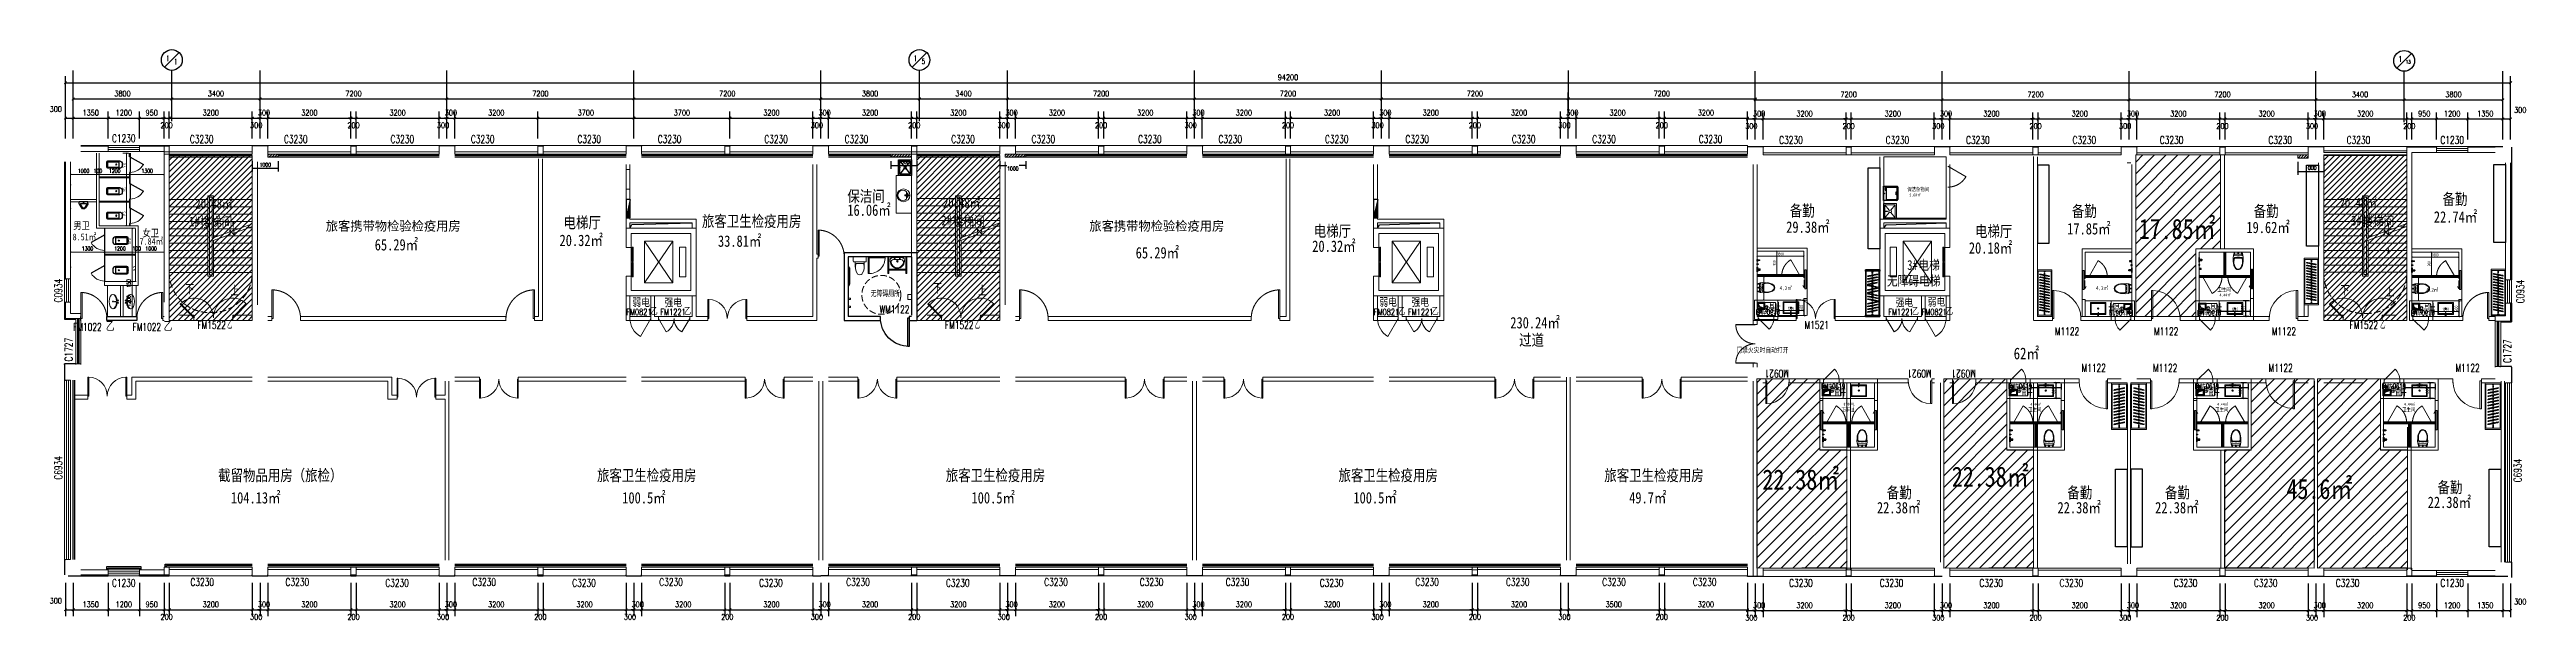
# Model space of a CAD drawing. Header units: millimetres. Extents: x 164760 to 3716174, y -1766400 to 11969.
# Drawn here: x 3465384 to 3560807, y -1764037 to -1742026 of the extents above; entities that cross this region are included whole.
import ezdxf
from ezdxf.enums import TextEntityAlignment as Align

# ---------------------------------------------------------------- set-up
doc = ezdxf.new("R2010")
doc.units = ezdxf.units.MM
doc.header["$LTSCALE"] = 1000
doc.set_wipeout_variables(frame=1)
for name, pattern in [('DASH', [0.35, 0.25, -0.1]), ('DOT', [0.2, 0.1, -0.1]), ('HIDDEN', [0.375, 0.25, -0.125, 0, 0]), ('Toilet$0$DASH', [0.35, 0.25, -0.1])]:
    doc.linetypes.add(name, pattern=pattern)
doc.layers.get('0').update_dxf_attribs({"color": 253, "linetype": 'CONTINUOUS'})
doc.layers.get('Defpoints').update_dxf_attribs({"color": 250, "linetype": 'CONTINUOUS', "lineweight": 0})
for name, color, linetype in [('3', 253, 'CONTINUOUS'), ('AXIS', 253, 'CONTINUOUS'), ('AXIS_TEXT', 253, 'CONTINUOUS'), ('DIM_LEAD', 253, 'CONTINUOUS'), ('DIM_SYMB', 253, 'CONTINUOUS'), ('FC-Text Annotation', 253, 'CONTINUOUS'), ('FF-FIXT', 253, 'CONTINUOUS'), ('LATRINE', 253, 'CONTINUOUS'), ('LVTRY', 253, 'CONTINUOUS'), ('PUB_DIM', 253, 'CONTINUOUS'), ('PUB_TEXT', 253, 'CONTINUOUS'), ('SURFACE', 253, 'CONTINUOUS'), ('VPIPE-污水', 253, 'CONTINUOUS'), ('VPIPE-热给水', 253, 'CONTINUOUS'), ('VPIPE-给水', 253, 'CONTINUOUS'), ('w-消火栓', 253, 'CONTINUOUS'), ('WINDOW_TEXT', 253, 'CONTINUOUS'), ('ZJ', 253, 'CONTINUOUS'), ('填充', 253, 'CONTINUOUS'), ('家具', 253, 'CONTINUOUS'), ('平面家具', 253, 'CONTINUOUS'), ('建-墙', 253, 'CONTINUOUS'), ('建-门', 253, 'CONTINUOUS'), ('洁具', 253, 'CONTINUOUS'), ('风道（排气道）', 253, 'CONTINUOUS')]:
    doc.layers.add(name, color=color, linetype=linetype)
for name, color, linetype, lineweight in [('A-FLOR-SPCL', 253, 'CONTINUOUS', 18), ('DOOR【门】', 253, 'CONTINUOUS', 0), ('FF-Door【门】', 253, 'CONTINUOUS', 0), ('FF-FIXT【洁具】', 253, 'CONTINUOUS', 0), ('FF-FURN【成品家具】', 253, 'CONTINUOUS', 0), ('FF-FURN【成品家私】', 253, 'CONTINUOUS', 0), ('FF-Text【平面文字】', 253, 'CONTINUOUS', 0), ('MK【门槛线】', 253, 'CONTINUOUS', 0), ('PUB_HATCH', 253, 'CONTINUOUS', 0), ('RC-Dim【天花尺寸】', 253, 'CONTINUOUS', 0), ('RC-Hatch【天花填充】', 253, 'CONTINUOUS', 0), ('RC-Text【天花文字】', 253, 'CONTINUOUS', 0), ('STAIR', 253, 'CONTINUOUS', 0), ('TXT【平面空间文字】', 253, 'CONTINUOUS', 0), ('WALL', 253, 'CONTINUOUS', 0), ('Wall【墙体】', 253, 'CONTINUOUS', 0), ('Wall【新建墙】', 253, 'CONTINUOUS', 0), ('WINDOW', 253, 'CONTINUOUS', 0), ('Xline【辅助线】', 253, 'CONTINUOUS', 0), ('建-洁具', 253, 'CONTINUOUS', 5)]:
    doc.layers.add(name, color=color, linetype=linetype, lineweight=lineweight)
doc.layers.add('审图', color=253, linetype='CONTINUOUS', plot=False)
doc.styles.add('-宋体', font='', dxfattribs={"width": 0.8})
doc.styles.add('_TCH_AXIS', font='COMPLEX', dxfattribs={"bigfont": 'GBCBIG'})
doc.styles.add('_TCH_DIM', font='SIMPLEX', dxfattribs={"bigfont": 'GBCBIG'})
doc.styles.add('_TCH_DIM_T3', font='SIMPLEX', dxfattribs={"width": 0.705882, "bigfont": 'GBCBIG'})
doc.styles.add('_TCH_WINDOW', font='SIMPLEX', dxfattribs={"bigfont": 'GBCBIG'})
doc.styles.add('DIM_FONT', font='SIMPLEX', dxfattribs={"width": 0.7, "bigfont": 'GBCBIG'})
doc.styles.get("Standard").update_dxf_attribs({"font": 'GBENOR', "bigfont": 'GBCBIG'})
doc.styles.add('SUN', font='romans.shx', dxfattribs={"width": 0.8, "bigfont": 'hzdx.shx'})
doc.styles.add('Toilet$0$Are-Tiol-L2$0$dim_font', font='zjdz-s.shx', dxfattribs={"width": 0.7, "bigfont": 'zjdz.shx'})
doc.styles.add('宋体', font='', dxfattribs={"width": 0.7})
doc.styles.add('尺寸标注', font='ARCHS.SHX', dxfattribs={"width": 0.8})
doc.styles.add('文字', font='')
doc.styles.get('-宋体').set_extended_font_data('SimSun')
doc.styles.get('宋体').set_extended_font_data('SimSun')
doc.styles.get('文字').set_extended_font_data('SimSun')
doc.dimstyles.new('_TCH_ARCH&&100', dxfattribs={"dimtxt": 212.5, "dimasz": 100, "dimexe": 250, "dimexo": 300, "dimgap": 100, "dimtad": 1, "dimdec": 0, "dimzin": 0, "dimdsep": 46, "dimtxsty": '_TCH_DIM_T3', "dimblk": 'ARCHTICK', "dimcen": 0.09, "dimclrt": 7, "dimazin": 2, "dimtfac": 1, "dimtdec": 0, "dimtix": 1, "dimtmove": 2, "dimatfit": 3, "dimtolj": 1, "dimtzin": 0, "dimarcsym": 0})
doc.dimstyles.new('_TCH_ARCH&&50', dxfattribs={"dimtxt": 148.75, "dimasz": 50, "dimexe": 125, "dimexo": 150, "dimgap": 63.125, "dimtad": 1, "dimdec": 0, "dimzin": 0, "dimdsep": 46, "dimtxsty": '_TCH_DIM_T3', "dimblk": 'ARCHTICK', "dimcen": 0.09, "dimclrt": 7, "dimazin": 2, "dimtfac": 1, "dimtdec": 0, "dimtix": 1, "dimtmove": 2, "dimatfit": 3, "dimfxl": 100, "dimtolj": 1, "dimtzin": 0, "dimarcsym": 0})
doc.dimstyles.new('海龙1：50', dxfattribs={"dimscale": 50, "dimtxt": 2.5, "dimasz": 1, "dimexe": 1, "dimexo": 1, "dimgap": 0.7, "dimtad": 1, "dimdec": 0, "dimrnd": 5, "dimdsep": 46, "dimtxsty": '尺寸标注', "dimblk": 'ARCHTICK', "dimblk1": 'ARCHTICK', "dimblk2": 'ARCHTICK', "dimcen": 1, "dimclrd": 44, "dimclre": 44, "dimclrt": 2, "dimadec": 0, "dimazin": 0, "dimtfac": 1, "dimtdec": 0, "dimtix": 1, "dimtmove": 2, "dimatfit": 3, "dimldrblk": 'hl_arrow2', "dimfxl": 5, "dimfxlon": 1, "dimarcsym": 0})
doc.dimstyles.new('海龙_1：60', dxfattribs={"dimscale": 60, "dimtxt": 2.25, "dimasz": 1, "dimexe": 1.5, "dimexo": 1, "dimgap": 0.7, "dimtad": 1, "dimdec": 0, "dimrnd": 5, "dimdsep": 46, "dimtxsty": '尺寸标注', "dimblk": 'ARCHTICK', "dimblk1": 'ARCHTICK', "dimblk2": 'ARCHTICK', "dimcen": 1, "dimclrd": 44, "dimclre": 44, "dimclrt": 2, "dimadec": 0, "dimazin": 0, "dimtfac": 1, "dimtdec": 0, "dimtix": 1, "dimtmove": 2, "dimatfit": 3, "dimldrblk": 'hl_arrow2', "dimfxl": 5, "dimfxlon": 1, "dimarcsym": 0})
pattern_1 = [(45, (-53800, 33.86), (-53.0330086, 53.0330086), [])]
pattern_2 = [(45, (3536181.44, -1761982.5), (-224.5064, 224.5064), [])]

# ---------------------------------------------------------------- blocks, each defined once
blk = doc.blocks.new('$QC001_5')
blk.add_line((-325, 200), (325, 0))
blk.add_lwpolyline([(325, 0), (325, 200), (-325, 200), (-325, 0)], close=True)
blk.add_solid([(-325, 200), (325, 200), (-325, 200), (325, 0)])
at = {"flags": 1}
for tag in ['UNIT', 'WHAT', 'SPEC']:
    blk.add_attdef(tag, (0, 0), '', height=0.001, dxfattribs=at)
blk = doc.blocks.new('_ArchTick')
at = {"color": 2, "linetype": 'ByBlock', "const_width": 0.4}
blk.add_lwpolyline([(-0.5, -0.5), (0.5, 0.5)], dxfattribs=at)
blk = doc.blocks.new('*D325')
at = {"layer": 'Defpoints', "color": 0, "transparency": 16777216}
for p in [(3466295, -1744664), (3465995, -1745749), (3466295, -1745749)]:
    blk.add_point(p, dxfattribs=at)
at = {"layer": 'PUB_DIM', "color": 0, "lineweight": -2, "transparency": 16777216}
for p, q in [((3465995, -1745449), (3465995, -1744414)), ((3465995, -1744664), (3466295, -1744664)), ((3466295, -1745449), (3466295, -1744414))]:
    blk.add_line(p, q, dxfattribs=at)
at = {"layer": 'PUB_DIM', "color": 0, "lineweight": -2, "transparency": 16777216, "xscale": 100, "yscale": 100, "zscale": 100, "rotation": 180}
blk.add_blockref('_ArchTick', (3465995, -1744664), dxfattribs=at)
at = {"layer": 'PUB_DIM', "color": 0, "lineweight": -2, "transparency": 16777216, "xscale": 100, "yscale": 100, "zscale": 100}
blk.add_blockref('_ArchTick', (3466295, -1744664), dxfattribs=at)
at = {"layer": 'PUB_DIM', "color": 7, "transparency": 16777216, "insert": (3465625, -1744319), "char_height": 212.5, "attachment_point": 5, "style": '_TCH_DIM_T3'}
blk.add_mtext('\\A1;300', dxfattribs=at)
blk = doc.blocks.new('*D326')
at = {"layer": 'Defpoints', "color": 0, "transparency": 16777216}
for p in [(3467645, -1744664), (3466295, -1745749), (3467645, -1745749)]:
    blk.add_point(p, dxfattribs=at)
at = {"layer": 'PUB_DIM', "color": 0, "lineweight": -2, "transparency": 16777216}
for p, q in [((3466295, -1745449), (3466295, -1744414)), ((3466295, -1744664), (3467645, -1744664)), ((3467645, -1745449), (3467645, -1744414))]:
    blk.add_line(p, q, dxfattribs=at)
at = {"layer": 'PUB_DIM', "color": 0, "lineweight": -2, "transparency": 16777216, "xscale": 100, "yscale": 100, "zscale": 100, "rotation": 180}
blk.add_blockref('_ArchTick', (3466295, -1744664), dxfattribs=at)
at = {"layer": 'PUB_DIM', "color": 0, "lineweight": -2, "transparency": 16777216, "xscale": 100, "yscale": 100, "zscale": 100}
blk.add_blockref('_ArchTick', (3467645, -1744664), dxfattribs=at)
at = {"layer": 'PUB_DIM', "color": 7, "transparency": 16777216, "insert": (3466970, -1744457), "char_height": 212.5, "attachment_point": 5, "style": '_TCH_DIM_T3'}
blk.add_mtext('\\A1;1350', dxfattribs=at)
blk = doc.blocks.new('*D327')
at = {"layer": 'Defpoints', "color": 0, "transparency": 16777216}
for p in [(3468845, -1744664), (3467645, -1745749), (3468845, -1745749)]:
    blk.add_point(p, dxfattribs=at)
at = {"layer": 'PUB_DIM', "color": 0, "lineweight": -2, "transparency": 16777216}
for p, q in [((3467645, -1745449), (3467645, -1744414)), ((3467645, -1744664), (3468845, -1744664)), ((3468845, -1745449), (3468845, -1744414))]:
    blk.add_line(p, q, dxfattribs=at)
at = {"layer": 'PUB_DIM', "color": 0, "lineweight": -2, "transparency": 16777216, "xscale": 100, "yscale": 100, "zscale": 100, "rotation": 180}
blk.add_blockref('_ArchTick', (3467645, -1744664), dxfattribs=at)
at = {"layer": 'PUB_DIM', "color": 0, "lineweight": -2, "transparency": 16777216, "xscale": 100, "yscale": 100, "zscale": 100}
blk.add_blockref('_ArchTick', (3468845, -1744664), dxfattribs=at)
at = {"layer": 'PUB_DIM', "color": 7, "transparency": 16777216, "insert": (3468245, -1744457), "char_height": 212.5, "attachment_point": 5, "style": '_TCH_DIM_T3'}
blk.add_mtext('\\A1;1200', dxfattribs=at)
blk = doc.blocks.new('*D328')
at = {"layer": 'Defpoints', "color": 0, "transparency": 16777216}
for p in [(3469795, -1744664), (3468845, -1745749), (3469795, -1745749)]:
    blk.add_point(p, dxfattribs=at)
at = {"layer": 'PUB_DIM', "color": 0, "lineweight": -2, "transparency": 16777216}
for p, q in [((3468845, -1745449), (3468845, -1744414)), ((3468845, -1744664), (3469795, -1744664)), ((3469795, -1745449), (3469795, -1744414))]:
    blk.add_line(p, q, dxfattribs=at)
at = {"layer": 'PUB_DIM', "color": 0, "lineweight": -2, "transparency": 16777216, "xscale": 100, "yscale": 100, "zscale": 100, "rotation": 180}
blk.add_blockref('_ArchTick', (3468845, -1744664), dxfattribs=at)
at = {"layer": 'PUB_DIM', "color": 0, "lineweight": -2, "transparency": 16777216, "xscale": 100, "yscale": 100, "zscale": 100}
blk.add_blockref('_ArchTick', (3469795, -1744664), dxfattribs=at)
at = {"layer": 'PUB_DIM', "color": 7, "transparency": 16777216, "insert": (3469320, -1744457), "char_height": 212.5, "attachment_point": 5, "style": '_TCH_DIM_T3'}
blk.add_mtext('\\A1;950', dxfattribs=at)
blk = doc.blocks.new('*D329')
at = {"layer": 'Defpoints', "color": 0, "transparency": 16777216}
for p in [(3469995, -1744664), (3469795, -1745749), (3469995, -1745749)]:
    blk.add_point(p, dxfattribs=at)
at = {"layer": 'PUB_DIM', "color": 0, "lineweight": -2, "transparency": 16777216}
for p, q in [((3469795, -1744664), (3469695, -1744664)), ((3469795, -1745449), (3469795, -1744414)), ((3469795, -1744664), (3469995, -1744664)), ((3469995, -1745449), (3469995, -1744414)), ((3469995, -1744664), (3470095, -1744664))]:
    blk.add_line(p, q, dxfattribs=at)
at = {"layer": 'PUB_DIM', "color": 0, "lineweight": -2, "transparency": 16777216, "xscale": 100, "yscale": 100, "zscale": 100}
blk.add_blockref('_ArchTick', (3469795, -1744664), dxfattribs=at)
at = {"layer": 'PUB_DIM', "color": 0, "lineweight": -2, "transparency": 16777216, "xscale": 100, "yscale": 100, "zscale": 100, "rotation": 180}
blk.add_blockref('_ArchTick', (3469995, -1744664), dxfattribs=at)
at = {"layer": 'PUB_DIM', "color": 7, "transparency": 16777216, "insert": (3469895, -1744939), "char_height": 212.5, "attachment_point": 5, "style": '_TCH_DIM_T3'}
blk.add_mtext('\\A1;200', dxfattribs=at)
blk = doc.blocks.new('*D330')
at = {"layer": 'Defpoints', "color": 0, "transparency": 16777216}
for p in [(3473195, -1744664), (3469995, -1745749), (3473195, -1745749)]:
    blk.add_point(p, dxfattribs=at)
at = {"layer": 'PUB_DIM', "color": 0, "lineweight": -2, "transparency": 16777216}
for p, q in [((3469995, -1745449), (3469995, -1744414)), ((3469995, -1744664), (3473195, -1744664)), ((3473195, -1745449), (3473195, -1744414))]:
    blk.add_line(p, q, dxfattribs=at)
at = {"layer": 'PUB_DIM', "color": 0, "lineweight": -2, "transparency": 16777216, "xscale": 100, "yscale": 100, "zscale": 100, "rotation": 180}
blk.add_blockref('_ArchTick', (3469995, -1744664), dxfattribs=at)
at = {"layer": 'PUB_DIM', "color": 0, "lineweight": -2, "transparency": 16777216, "xscale": 100, "yscale": 100, "zscale": 100}
blk.add_blockref('_ArchTick', (3473195, -1744664), dxfattribs=at)
at = {"layer": 'PUB_DIM', "color": 7, "transparency": 16777216, "insert": (3471595, -1744457), "char_height": 212.5, "attachment_point": 5, "style": '_TCH_DIM_T3'}
blk.add_mtext('\\A1;3200', dxfattribs=at)
blk = doc.blocks.new('*D331')
at = {"layer": 'Defpoints', "color": 0, "transparency": 16777216}
for p in [(3473495, -1744664), (3473195, -1745749), (3473495, -1745749)]:
    blk.add_point(p, dxfattribs=at)
at = {"layer": 'PUB_DIM', "color": 0, "lineweight": -2, "transparency": 16777216}
for p, q in [((3473195, -1745449), (3473195, -1744414)), ((3473195, -1744664), (3473495, -1744664)), ((3473495, -1745449), (3473495, -1744414))]:
    blk.add_line(p, q, dxfattribs=at)
at = {"layer": 'PUB_DIM', "color": 0, "lineweight": -2, "transparency": 16777216, "xscale": 100, "yscale": 100, "zscale": 100, "rotation": 180}
blk.add_blockref('_ArchTick', (3473195, -1744664), dxfattribs=at)
at = {"layer": 'PUB_DIM', "color": 0, "lineweight": -2, "transparency": 16777216, "xscale": 100, "yscale": 100, "zscale": 100}
blk.add_blockref('_ArchTick', (3473495, -1744664), dxfattribs=at)
at = {"layer": 'PUB_DIM', "color": 7, "transparency": 16777216, "insert": (3473345, -1744939), "char_height": 212.5, "attachment_point": 5, "style": '_TCH_DIM_T3'}
blk.add_mtext('\\A1;300', dxfattribs=at)
blk = doc.blocks.new('*D332')
at = {"layer": 'Defpoints', "color": 0, "transparency": 16777216}
for p in [(3473795, -1744664), (3473495, -1745749), (3473795, -1745749)]:
    blk.add_point(p, dxfattribs=at)
at = {"layer": 'PUB_DIM', "color": 0, "lineweight": -2, "transparency": 16777216}
for p, q in [((3473495, -1744664), (3473395, -1744664)), ((3473495, -1745449), (3473495, -1744414)), ((3473495, -1744664), (3473795, -1744664)), ((3473795, -1745449), (3473795, -1744414)), ((3473795, -1744664), (3473895, -1744664))]:
    blk.add_line(p, q, dxfattribs=at)
at = {"layer": 'PUB_DIM', "color": 0, "lineweight": -2, "transparency": 16777216, "xscale": 100, "yscale": 100, "zscale": 100}
blk.add_blockref('_ArchTick', (3473495, -1744664), dxfattribs=at)
at = {"layer": 'PUB_DIM', "color": 0, "lineweight": -2, "transparency": 16777216, "xscale": 100, "yscale": 100, "zscale": 100, "rotation": 180}
blk.add_blockref('_ArchTick', (3473795, -1744664), dxfattribs=at)
at = {"layer": 'PUB_DIM', "color": 7, "transparency": 16777216, "insert": (3473645, -1744457), "char_height": 212.5, "attachment_point": 5, "style": '_TCH_DIM_T3'}
blk.add_mtext('\\A1;300', dxfattribs=at)
blk = doc.blocks.new('*D333')
at = {"layer": 'Defpoints', "color": 0, "transparency": 16777216}
for p in [(3476995, -1744664), (3473795, -1745749), (3476995, -1745749)]:
    blk.add_point(p, dxfattribs=at)
at = {"layer": 'PUB_DIM', "color": 0, "lineweight": -2, "transparency": 16777216}
for p, q in [((3473795, -1745449), (3473795, -1744414)), ((3473795, -1744664), (3476995, -1744664)), ((3476995, -1745449), (3476995, -1744414))]:
    blk.add_line(p, q, dxfattribs=at)
at = {"layer": 'PUB_DIM', "color": 0, "lineweight": -2, "transparency": 16777216, "xscale": 100, "yscale": 100, "zscale": 100, "rotation": 180}
blk.add_blockref('_ArchTick', (3473795, -1744664), dxfattribs=at)
at = {"layer": 'PUB_DIM', "color": 0, "lineweight": -2, "transparency": 16777216, "xscale": 100, "yscale": 100, "zscale": 100}
blk.add_blockref('_ArchTick', (3476995, -1744664), dxfattribs=at)
at = {"layer": 'PUB_DIM', "color": 7, "transparency": 16777216, "insert": (3475395, -1744457), "char_height": 212.5, "attachment_point": 5, "style": '_TCH_DIM_T3'}
blk.add_mtext('\\A1;3200', dxfattribs=at)
blk = doc.blocks.new('*D334')
at = {"layer": 'Defpoints', "color": 0, "transparency": 16777216}
for p in [(3477195, -1744664), (3476995, -1745749), (3477195, -1745749)]:
    blk.add_point(p, dxfattribs=at)
at = {"layer": 'PUB_DIM', "color": 0, "lineweight": -2, "transparency": 16777216}
for p, q in [((3476995, -1744664), (3476895, -1744664)), ((3476995, -1745449), (3476995, -1744414)), ((3476995, -1744664), (3477195, -1744664)), ((3477195, -1745449), (3477195, -1744414)), ((3477195, -1744664), (3477295, -1744664))]:
    blk.add_line(p, q, dxfattribs=at)
at = {"layer": 'PUB_DIM', "color": 0, "lineweight": -2, "transparency": 16777216, "xscale": 100, "yscale": 100, "zscale": 100}
blk.add_blockref('_ArchTick', (3476995, -1744664), dxfattribs=at)
at = {"layer": 'PUB_DIM', "color": 0, "lineweight": -2, "transparency": 16777216, "xscale": 100, "yscale": 100, "zscale": 100, "rotation": 180}
blk.add_blockref('_ArchTick', (3477195, -1744664), dxfattribs=at)
at = {"layer": 'PUB_DIM', "color": 7, "transparency": 16777216, "insert": (3477095, -1744939), "char_height": 212.5, "attachment_point": 5, "style": '_TCH_DIM_T3'}
blk.add_mtext('\\A1;200', dxfattribs=at)
blk = doc.blocks.new('*D335')
at = {"layer": 'Defpoints', "color": 0, "transparency": 16777216}
for p in [(3480395, -1744664), (3477195, -1745749), (3480395, -1745749)]:
    blk.add_point(p, dxfattribs=at)
at = {"layer": 'PUB_DIM', "color": 0, "lineweight": -2, "transparency": 16777216}
for p, q in [((3477195, -1745449), (3477195, -1744414)), ((3477195, -1744664), (3480395, -1744664)), ((3480395, -1745449), (3480395, -1744414))]:
    blk.add_line(p, q, dxfattribs=at)
at = {"layer": 'PUB_DIM', "color": 0, "lineweight": -2, "transparency": 16777216, "xscale": 100, "yscale": 100, "zscale": 100, "rotation": 180}
blk.add_blockref('_ArchTick', (3477195, -1744664), dxfattribs=at)
at = {"layer": 'PUB_DIM', "color": 0, "lineweight": -2, "transparency": 16777216, "xscale": 100, "yscale": 100, "zscale": 100}
blk.add_blockref('_ArchTick', (3480395, -1744664), dxfattribs=at)
at = {"layer": 'PUB_DIM', "color": 7, "transparency": 16777216, "insert": (3478795, -1744457), "char_height": 212.5, "attachment_point": 5, "style": '_TCH_DIM_T3'}
blk.add_mtext('\\A1;3200', dxfattribs=at)
blk = doc.blocks.new('*D336')
at = {"layer": 'Defpoints', "color": 0, "transparency": 16777216}
for p in [(3480695, -1744664), (3480395, -1745749), (3480695, -1745749)]:
    blk.add_point(p, dxfattribs=at)
at = {"layer": 'PUB_DIM', "color": 0, "lineweight": -2, "transparency": 16777216}
for p, q in [((3480395, -1745449), (3480395, -1744414)), ((3480395, -1744664), (3480695, -1744664)), ((3480695, -1745449), (3480695, -1744414))]:
    blk.add_line(p, q, dxfattribs=at)
at = {"layer": 'PUB_DIM', "color": 0, "lineweight": -2, "transparency": 16777216, "xscale": 100, "yscale": 100, "zscale": 100, "rotation": 180}
blk.add_blockref('_ArchTick', (3480395, -1744664), dxfattribs=at)
at = {"layer": 'PUB_DIM', "color": 0, "lineweight": -2, "transparency": 16777216, "xscale": 100, "yscale": 100, "zscale": 100}
blk.add_blockref('_ArchTick', (3480695, -1744664), dxfattribs=at)
at = {"layer": 'PUB_DIM', "color": 7, "transparency": 16777216, "insert": (3480545, -1744939), "char_height": 212.5, "attachment_point": 5, "style": '_TCH_DIM_T3'}
blk.add_mtext('\\A1;300', dxfattribs=at)
blk = doc.blocks.new('*D337')
at = {"layer": 'Defpoints', "color": 0, "transparency": 16777216}
for p in [(3480995, -1744664), (3480695, -1745749), (3480995, -1745749)]:
    blk.add_point(p, dxfattribs=at)
at = {"layer": 'PUB_DIM', "color": 0, "lineweight": -2, "transparency": 16777216}
for p, q in [((3480695, -1744664), (3480595, -1744664)), ((3480695, -1745449), (3480695, -1744414)), ((3480695, -1744664), (3480995, -1744664)), ((3480995, -1745449), (3480995, -1744414)), ((3480995, -1744664), (3481095, -1744664))]:
    blk.add_line(p, q, dxfattribs=at)
at = {"layer": 'PUB_DIM', "color": 0, "lineweight": -2, "transparency": 16777216, "xscale": 100, "yscale": 100, "zscale": 100}
blk.add_blockref('_ArchTick', (3480695, -1744664), dxfattribs=at)
at = {"layer": 'PUB_DIM', "color": 0, "lineweight": -2, "transparency": 16777216, "xscale": 100, "yscale": 100, "zscale": 100, "rotation": 180}
blk.add_blockref('_ArchTick', (3480995, -1744664), dxfattribs=at)
at = {"layer": 'PUB_DIM', "color": 7, "transparency": 16777216, "insert": (3480845, -1744457), "char_height": 212.5, "attachment_point": 5, "style": '_TCH_DIM_T3'}
blk.add_mtext('\\A1;300', dxfattribs=at)
blk = doc.blocks.new('*D338')
at = {"layer": 'Defpoints', "color": 0, "transparency": 16777216}
for p in [(3484195, -1744664), (3480995, -1745749), (3484195, -1745749)]:
    blk.add_point(p, dxfattribs=at)
at = {"layer": 'PUB_DIM', "color": 0, "lineweight": -2, "transparency": 16777216}
for p, q in [((3480995, -1745449), (3480995, -1744414)), ((3480995, -1744664), (3484195, -1744664)), ((3484195, -1745449), (3484195, -1744414))]:
    blk.add_line(p, q, dxfattribs=at)
at = {"layer": 'PUB_DIM', "color": 0, "lineweight": -2, "transparency": 16777216, "xscale": 100, "yscale": 100, "zscale": 100, "rotation": 180}
blk.add_blockref('_ArchTick', (3480995, -1744664), dxfattribs=at)
at = {"layer": 'PUB_DIM', "color": 0, "lineweight": -2, "transparency": 16777216, "xscale": 100, "yscale": 100, "zscale": 100}
blk.add_blockref('_ArchTick', (3484195, -1744664), dxfattribs=at)
at = {"layer": 'PUB_DIM', "color": 7, "transparency": 16777216, "insert": (3482595, -1744457), "char_height": 212.5, "attachment_point": 5, "style": '_TCH_DIM_T3'}
blk.add_mtext('\\A1;3200', dxfattribs=at)
blk = doc.blocks.new('*D339')
at = {"layer": 'Defpoints', "color": 0, "transparency": 16777216}
for p in [(3487895, -1744664), (3484195, -1745749), (3487895, -1745749)]:
    blk.add_point(p, dxfattribs=at)
at = {"layer": 'PUB_DIM', "color": 0, "lineweight": -2, "transparency": 16777216}
for p, q in [((3484195, -1745449), (3484195, -1744414)), ((3484195, -1744664), (3487895, -1744664)), ((3487895, -1745449), (3487895, -1744414))]:
    blk.add_line(p, q, dxfattribs=at)
at = {"layer": 'PUB_DIM', "color": 0, "lineweight": -2, "transparency": 16777216, "xscale": 100, "yscale": 100, "zscale": 100, "rotation": 180}
blk.add_blockref('_ArchTick', (3484195, -1744664), dxfattribs=at)
at = {"layer": 'PUB_DIM', "color": 0, "lineweight": -2, "transparency": 16777216, "xscale": 100, "yscale": 100, "zscale": 100}
blk.add_blockref('_ArchTick', (3487895, -1744664), dxfattribs=at)
at = {"layer": 'PUB_DIM', "color": 7, "transparency": 16777216, "insert": (3486045, -1744457), "char_height": 212.5, "attachment_point": 5, "style": '_TCH_DIM_T3'}
blk.add_mtext('\\A1;3700', dxfattribs=at)
blk = doc.blocks.new('*D340')
at = {"layer": 'Defpoints', "color": 0, "transparency": 16777216}
for p in [(3491595, -1744664), (3487895, -1745749), (3491595, -1745749)]:
    blk.add_point(p, dxfattribs=at)
at = {"layer": 'PUB_DIM', "color": 0, "lineweight": -2, "transparency": 16777216}
for p, q in [((3487895, -1745449), (3487895, -1744414)), ((3487895, -1744664), (3491595, -1744664)), ((3491595, -1745449), (3491595, -1744414))]:
    blk.add_line(p, q, dxfattribs=at)
at = {"layer": 'PUB_DIM', "color": 0, "lineweight": -2, "transparency": 16777216, "xscale": 100, "yscale": 100, "zscale": 100, "rotation": 180}
blk.add_blockref('_ArchTick', (3487895, -1744664), dxfattribs=at)
at = {"layer": 'PUB_DIM', "color": 0, "lineweight": -2, "transparency": 16777216, "xscale": 100, "yscale": 100, "zscale": 100}
blk.add_blockref('_ArchTick', (3491595, -1744664), dxfattribs=at)
at = {"layer": 'PUB_DIM', "color": 7, "transparency": 16777216, "insert": (3489745, -1744457), "char_height": 212.5, "attachment_point": 5, "style": '_TCH_DIM_T3'}
blk.add_mtext('\\A1;3700', dxfattribs=at)
blk = doc.blocks.new('*D341')
at = {"layer": 'Defpoints', "color": 0, "transparency": 16777216}
for p in [(3494795, -1744664), (3491595, -1745749), (3494795, -1745749)]:
    blk.add_point(p, dxfattribs=at)
at = {"layer": 'PUB_DIM', "color": 0, "lineweight": -2, "transparency": 16777216}
for p, q in [((3491595, -1745449), (3491595, -1744414)), ((3491595, -1744664), (3494795, -1744664)), ((3494795, -1745449), (3494795, -1744414))]:
    blk.add_line(p, q, dxfattribs=at)
at = {"layer": 'PUB_DIM', "color": 0, "lineweight": -2, "transparency": 16777216, "xscale": 100, "yscale": 100, "zscale": 100, "rotation": 180}
blk.add_blockref('_ArchTick', (3491595, -1744664), dxfattribs=at)
at = {"layer": 'PUB_DIM', "color": 0, "lineweight": -2, "transparency": 16777216, "xscale": 100, "yscale": 100, "zscale": 100}
blk.add_blockref('_ArchTick', (3494795, -1744664), dxfattribs=at)
at = {"layer": 'PUB_DIM', "color": 7, "transparency": 16777216, "insert": (3493195, -1744457), "char_height": 212.5, "attachment_point": 5, "style": '_TCH_DIM_T3'}
blk.add_mtext('\\A1;3200', dxfattribs=at)
blk = doc.blocks.new('*D342')
at = {"layer": 'Defpoints', "color": 0, "transparency": 16777216}
for p in [(3495095, -1744664), (3494795, -1745749), (3495095, -1745749)]:
    blk.add_point(p, dxfattribs=at)
at = {"layer": 'PUB_DIM', "color": 0, "lineweight": -2, "transparency": 16777216}
for p, q in [((3494795, -1745449), (3494795, -1744414)), ((3494795, -1744664), (3495095, -1744664)), ((3495095, -1745449), (3495095, -1744414))]:
    blk.add_line(p, q, dxfattribs=at)
at = {"layer": 'PUB_DIM', "color": 0, "lineweight": -2, "transparency": 16777216, "xscale": 100, "yscale": 100, "zscale": 100, "rotation": 180}
blk.add_blockref('_ArchTick', (3494795, -1744664), dxfattribs=at)
at = {"layer": 'PUB_DIM', "color": 0, "lineweight": -2, "transparency": 16777216, "xscale": 100, "yscale": 100, "zscale": 100}
blk.add_blockref('_ArchTick', (3495095, -1744664), dxfattribs=at)
at = {"layer": 'PUB_DIM', "color": 7, "transparency": 16777216, "insert": (3494945, -1744939), "char_height": 212.5, "attachment_point": 5, "style": '_TCH_DIM_T3'}
blk.add_mtext('\\A1;300', dxfattribs=at)
blk = doc.blocks.new('*D343')
at = {"layer": 'Defpoints', "color": 0, "transparency": 16777216}
for p in [(3495395, -1744664), (3495095, -1745749), (3495395, -1745749)]:
    blk.add_point(p, dxfattribs=at)
at = {"layer": 'PUB_DIM', "color": 0, "lineweight": -2, "transparency": 16777216}
for p, q in [((3495095, -1744664), (3494995, -1744664)), ((3495095, -1745449), (3495095, -1744414)), ((3495095, -1744664), (3495395, -1744664)), ((3495395, -1745449), (3495395, -1744414)), ((3495395, -1744664), (3495495, -1744664))]:
    blk.add_line(p, q, dxfattribs=at)
at = {"layer": 'PUB_DIM', "color": 0, "lineweight": -2, "transparency": 16777216, "xscale": 100, "yscale": 100, "zscale": 100}
blk.add_blockref('_ArchTick', (3495095, -1744664), dxfattribs=at)
at = {"layer": 'PUB_DIM', "color": 0, "lineweight": -2, "transparency": 16777216, "xscale": 100, "yscale": 100, "zscale": 100, "rotation": 180}
blk.add_blockref('_ArchTick', (3495395, -1744664), dxfattribs=at)
at = {"layer": 'PUB_DIM', "color": 7, "transparency": 16777216, "insert": (3495245, -1744457), "char_height": 212.5, "attachment_point": 5, "style": '_TCH_DIM_T3'}
blk.add_mtext('\\A1;300', dxfattribs=at)
blk = doc.blocks.new('*D344')
at = {"layer": 'Defpoints', "color": 0, "transparency": 16777216}
for p in [(3498595, -1744664), (3495395, -1745749), (3498595, -1745749)]:
    blk.add_point(p, dxfattribs=at)
at = {"layer": 'PUB_DIM', "color": 0, "lineweight": -2, "transparency": 16777216}
for p, q in [((3495395, -1745449), (3495395, -1744414)), ((3495395, -1744664), (3498595, -1744664)), ((3498595, -1745449), (3498595, -1744414))]:
    blk.add_line(p, q, dxfattribs=at)
at = {"layer": 'PUB_DIM', "color": 0, "lineweight": -2, "transparency": 16777216, "xscale": 100, "yscale": 100, "zscale": 100, "rotation": 180}
blk.add_blockref('_ArchTick', (3495395, -1744664), dxfattribs=at)
at = {"layer": 'PUB_DIM', "color": 0, "lineweight": -2, "transparency": 16777216, "xscale": 100, "yscale": 100, "zscale": 100}
blk.add_blockref('_ArchTick', (3498595, -1744664), dxfattribs=at)
at = {"layer": 'PUB_DIM', "color": 7, "transparency": 16777216, "insert": (3496995, -1744457), "char_height": 212.5, "attachment_point": 5, "style": '_TCH_DIM_T3'}
blk.add_mtext('\\A1;3200', dxfattribs=at)
blk = doc.blocks.new('*D345')
at = {"layer": 'Defpoints', "color": 0, "transparency": 16777216}
for p in [(3498795, -1744664), (3498595, -1745749), (3498795, -1745749)]:
    blk.add_point(p, dxfattribs=at)
at = {"layer": 'PUB_DIM', "color": 0, "lineweight": -2, "transparency": 16777216}
for p, q in [((3498595, -1745449), (3498595, -1744414)), ((3498595, -1744664), (3498795, -1744664)), ((3498795, -1745449), (3498795, -1744414))]:
    blk.add_line(p, q, dxfattribs=at)
at = {"layer": 'PUB_DIM', "color": 0, "lineweight": -2, "transparency": 16777216, "xscale": 100, "yscale": 100, "zscale": 100, "rotation": 180}
blk.add_blockref('_ArchTick', (3498595, -1744664), dxfattribs=at)
at = {"layer": 'PUB_DIM', "color": 0, "lineweight": -2, "transparency": 16777216, "xscale": 100, "yscale": 100, "zscale": 100}
blk.add_blockref('_ArchTick', (3498795, -1744664), dxfattribs=at)
at = {"layer": 'PUB_DIM', "color": 7, "transparency": 16777216, "insert": (3498695, -1744939), "char_height": 212.5, "attachment_point": 5, "style": '_TCH_DIM_T3'}
blk.add_mtext('\\A1;200', dxfattribs=at)
blk = doc.blocks.new('*D346')
at = {"layer": 'Defpoints', "color": 0, "transparency": 16777216}
for p in [(3501995, -1744664), (3498795, -1745749), (3501995, -1745749)]:
    blk.add_point(p, dxfattribs=at)
at = {"layer": 'PUB_DIM', "color": 0, "lineweight": -2, "transparency": 16777216}
for p, q in [((3498795, -1745449), (3498795, -1744414)), ((3498795, -1744664), (3501995, -1744664)), ((3501995, -1745449), (3501995, -1744414))]:
    blk.add_line(p, q, dxfattribs=at)
at = {"layer": 'PUB_DIM', "color": 0, "lineweight": -2, "transparency": 16777216, "xscale": 100, "yscale": 100, "zscale": 100, "rotation": 180}
blk.add_blockref('_ArchTick', (3498795, -1744664), dxfattribs=at)
at = {"layer": 'PUB_DIM', "color": 0, "lineweight": -2, "transparency": 16777216, "xscale": 100, "yscale": 100, "zscale": 100}
blk.add_blockref('_ArchTick', (3501995, -1744664), dxfattribs=at)
at = {"layer": 'PUB_DIM', "color": 7, "transparency": 16777216, "insert": (3500395, -1744457), "char_height": 212.5, "attachment_point": 5, "style": '_TCH_DIM_T3'}
blk.add_mtext('\\A1;3200', dxfattribs=at)
blk = doc.blocks.new('*D347')
at = {"layer": 'Defpoints', "color": 0, "transparency": 16777216}
for p in [(3502295, -1744664), (3501995, -1745749), (3502295, -1745749)]:
    blk.add_point(p, dxfattribs=at)
at = {"layer": 'PUB_DIM', "color": 0, "lineweight": -2, "transparency": 16777216}
for p, q in [((3501995, -1745449), (3501995, -1744414)), ((3501995, -1744664), (3502295, -1744664)), ((3502295, -1745449), (3502295, -1744414))]:
    blk.add_line(p, q, dxfattribs=at)
at = {"layer": 'PUB_DIM', "color": 0, "lineweight": -2, "transparency": 16777216, "xscale": 100, "yscale": 100, "zscale": 100, "rotation": 180}
blk.add_blockref('_ArchTick', (3501995, -1744664), dxfattribs=at)
at = {"layer": 'PUB_DIM', "color": 0, "lineweight": -2, "transparency": 16777216, "xscale": 100, "yscale": 100, "zscale": 100}
blk.add_blockref('_ArchTick', (3502295, -1744664), dxfattribs=at)
at = {"layer": 'PUB_DIM', "color": 7, "transparency": 16777216, "insert": (3502145, -1744939), "char_height": 212.5, "attachment_point": 5, "style": '_TCH_DIM_T3'}
blk.add_mtext('\\A1;300', dxfattribs=at)
blk = doc.blocks.new('*D294')
at = {"layer": 'Defpoints', "color": 0, "transparency": 16777216}
for p in [(3502595, -1744664), (3502295, -1745749), (3502595, -1745749)]:
    blk.add_point(p, dxfattribs=at)
at = {"layer": 'PUB_DIM', "color": 0, "lineweight": -2, "transparency": 16777216}
for p, q in [((3502295, -1744664), (3502195, -1744664)), ((3502295, -1745449), (3502295, -1744414)), ((3502295, -1744664), (3502595, -1744664)), ((3502595, -1745449), (3502595, -1744414)), ((3502595, -1744664), (3502695, -1744664))]:
    blk.add_line(p, q, dxfattribs=at)
at = {"layer": 'PUB_DIM', "color": 0, "lineweight": -2, "transparency": 16777216, "xscale": 100, "yscale": 100, "zscale": 100}
blk.add_blockref('_ArchTick', (3502295, -1744664), dxfattribs=at)
at = {"layer": 'PUB_DIM', "color": 0, "lineweight": -2, "transparency": 16777216, "xscale": 100, "yscale": 100, "zscale": 100, "rotation": 180}
blk.add_blockref('_ArchTick', (3502595, -1744664), dxfattribs=at)
at = {"layer": 'PUB_DIM', "color": 7, "transparency": 16777216, "insert": (3502445, -1744457), "char_height": 212.5, "attachment_point": 5, "style": '_TCH_DIM_T3'}
blk.add_mtext('\\A1;300', dxfattribs=at)
blk = doc.blocks.new('*D295')
at = {"layer": 'Defpoints', "color": 0, "transparency": 16777216}
for p in [(3505795, -1744664), (3502595, -1745749), (3505795, -1745749)]:
    blk.add_point(p, dxfattribs=at)
at = {"layer": 'PUB_DIM', "color": 0, "lineweight": -2, "transparency": 16777216}
for p, q in [((3502595, -1745449), (3502595, -1744414)), ((3502595, -1744664), (3505795, -1744664)), ((3505795, -1745449), (3505795, -1744414))]:
    blk.add_line(p, q, dxfattribs=at)
at = {"layer": 'PUB_DIM', "color": 0, "lineweight": -2, "transparency": 16777216, "xscale": 100, "yscale": 100, "zscale": 100, "rotation": 180}
blk.add_blockref('_ArchTick', (3502595, -1744664), dxfattribs=at)
at = {"layer": 'PUB_DIM', "color": 0, "lineweight": -2, "transparency": 16777216, "xscale": 100, "yscale": 100, "zscale": 100}
blk.add_blockref('_ArchTick', (3505795, -1744664), dxfattribs=at)
at = {"layer": 'PUB_DIM', "color": 7, "transparency": 16777216, "insert": (3504195, -1744457), "char_height": 212.5, "attachment_point": 5, "style": '_TCH_DIM_T3'}
blk.add_mtext('\\A1;3200', dxfattribs=at)
blk = doc.blocks.new('*D296')
at = {"layer": 'Defpoints', "color": 0, "transparency": 16777216}
for p in [(3505995, -1744664), (3505795, -1745749), (3505995, -1745749)]:
    blk.add_point(p, dxfattribs=at)
at = {"layer": 'PUB_DIM', "color": 0, "lineweight": -2, "transparency": 16777216}
for p, q in [((3505795, -1745449), (3505795, -1744414)), ((3505795, -1744664), (3505995, -1744664)), ((3505995, -1745449), (3505995, -1744414))]:
    blk.add_line(p, q, dxfattribs=at)
at = {"layer": 'PUB_DIM', "color": 0, "lineweight": -2, "transparency": 16777216, "xscale": 100, "yscale": 100, "zscale": 100, "rotation": 180}
blk.add_blockref('_ArchTick', (3505795, -1744664), dxfattribs=at)
at = {"layer": 'PUB_DIM', "color": 0, "lineweight": -2, "transparency": 16777216, "xscale": 100, "yscale": 100, "zscale": 100}
blk.add_blockref('_ArchTick', (3505995, -1744664), dxfattribs=at)
at = {"layer": 'PUB_DIM', "color": 7, "transparency": 16777216, "insert": (3505895, -1744939), "char_height": 212.5, "attachment_point": 5, "style": '_TCH_DIM_T3'}
blk.add_mtext('\\A1;200', dxfattribs=at)
blk = doc.blocks.new('*D297')
at = {"layer": 'Defpoints', "color": 0, "transparency": 16777216}
for p in [(3509195, -1744664), (3505995, -1745749), (3509195, -1745749)]:
    blk.add_point(p, dxfattribs=at)
at = {"layer": 'PUB_DIM', "color": 0, "lineweight": -2, "transparency": 16777216}
for p, q in [((3505995, -1745449), (3505995, -1744414)), ((3505995, -1744664), (3509195, -1744664)), ((3509195, -1745449), (3509195, -1744414))]:
    blk.add_line(p, q, dxfattribs=at)
at = {"layer": 'PUB_DIM', "color": 0, "lineweight": -2, "transparency": 16777216, "xscale": 100, "yscale": 100, "zscale": 100, "rotation": 180}
blk.add_blockref('_ArchTick', (3505995, -1744664), dxfattribs=at)
at = {"layer": 'PUB_DIM', "color": 0, "lineweight": -2, "transparency": 16777216, "xscale": 100, "yscale": 100, "zscale": 100}
blk.add_blockref('_ArchTick', (3509195, -1744664), dxfattribs=at)
at = {"layer": 'PUB_DIM', "color": 7, "transparency": 16777216, "insert": (3507595, -1744457), "char_height": 212.5, "attachment_point": 5, "style": '_TCH_DIM_T3'}
blk.add_mtext('\\A1;3200', dxfattribs=at)
blk = doc.blocks.new('*D298')
at = {"layer": 'Defpoints', "color": 0, "transparency": 16777216}
for p in [(3509495, -1744664), (3509195, -1745749), (3509495, -1745749)]:
    blk.add_point(p, dxfattribs=at)
at = {"layer": 'PUB_DIM', "color": 0, "lineweight": -2, "transparency": 16777216}
for p, q in [((3509195, -1745449), (3509195, -1744414)), ((3509195, -1744664), (3509495, -1744664)), ((3509495, -1745449), (3509495, -1744414))]:
    blk.add_line(p, q, dxfattribs=at)
at = {"layer": 'PUB_DIM', "color": 0, "lineweight": -2, "transparency": 16777216, "xscale": 100, "yscale": 100, "zscale": 100, "rotation": 180}
blk.add_blockref('_ArchTick', (3509195, -1744664), dxfattribs=at)
at = {"layer": 'PUB_DIM', "color": 0, "lineweight": -2, "transparency": 16777216, "xscale": 100, "yscale": 100, "zscale": 100}
blk.add_blockref('_ArchTick', (3509495, -1744664), dxfattribs=at)
at = {"layer": 'PUB_DIM', "color": 7, "transparency": 16777216, "insert": (3509345, -1744939), "char_height": 212.5, "attachment_point": 5, "style": '_TCH_DIM_T3'}
blk.add_mtext('\\A1;300', dxfattribs=at)
blk = doc.blocks.new('*D299')
at = {"layer": 'Defpoints', "color": 0, "transparency": 16777216}
for p in [(3509795, -1744664), (3509495, -1745749), (3509795, -1745749)]:
    blk.add_point(p, dxfattribs=at)
at = {"layer": 'PUB_DIM', "color": 0, "lineweight": -2, "transparency": 16777216}
for p, q in [((3509495, -1744664), (3509395, -1744664)), ((3509495, -1745449), (3509495, -1744414)), ((3509495, -1744664), (3509795, -1744664)), ((3509795, -1745449), (3509795, -1744414)), ((3509795, -1744664), (3509895, -1744664))]:
    blk.add_line(p, q, dxfattribs=at)
at = {"layer": 'PUB_DIM', "color": 0, "lineweight": -2, "transparency": 16777216, "xscale": 100, "yscale": 100, "zscale": 100}
blk.add_blockref('_ArchTick', (3509495, -1744664), dxfattribs=at)
at = {"layer": 'PUB_DIM', "color": 0, "lineweight": -2, "transparency": 16777216, "xscale": 100, "yscale": 100, "zscale": 100, "rotation": 180}
blk.add_blockref('_ArchTick', (3509795, -1744664), dxfattribs=at)
at = {"layer": 'PUB_DIM', "color": 7, "transparency": 16777216, "insert": (3509645, -1744457), "char_height": 212.5, "attachment_point": 5, "style": '_TCH_DIM_T3'}
blk.add_mtext('\\A1;300', dxfattribs=at)
blk = doc.blocks.new('*D300')
at = {"layer": 'Defpoints', "color": 0, "transparency": 16777216}
for p in [(3512995, -1744664), (3509795, -1745749), (3512995, -1745749)]:
    blk.add_point(p, dxfattribs=at)
at = {"layer": 'PUB_DIM', "color": 0, "lineweight": -2, "transparency": 16777216}
for p, q in [((3509795, -1745449), (3509795, -1744414)), ((3509795, -1744664), (3512995, -1744664)), ((3512995, -1745449), (3512995, -1744414))]:
    blk.add_line(p, q, dxfattribs=at)
at = {"layer": 'PUB_DIM', "color": 0, "lineweight": -2, "transparency": 16777216, "xscale": 100, "yscale": 100, "zscale": 100, "rotation": 180}
blk.add_blockref('_ArchTick', (3509795, -1744664), dxfattribs=at)
at = {"layer": 'PUB_DIM', "color": 0, "lineweight": -2, "transparency": 16777216, "xscale": 100, "yscale": 100, "zscale": 100}
blk.add_blockref('_ArchTick', (3512995, -1744664), dxfattribs=at)
at = {"layer": 'PUB_DIM', "color": 7, "transparency": 16777216, "insert": (3511395, -1744457), "char_height": 212.5, "attachment_point": 5, "style": '_TCH_DIM_T3'}
blk.add_mtext('\\A1;3200', dxfattribs=at)
blk = doc.blocks.new('*D301')
at = {"layer": 'Defpoints', "color": 0, "transparency": 16777216}
for p in [(3513195, -1744664), (3512995, -1745749), (3513195, -1745749)]:
    blk.add_point(p, dxfattribs=at)
at = {"layer": 'PUB_DIM', "color": 0, "lineweight": -2, "transparency": 16777216}
for p, q in [((3512995, -1745449), (3512995, -1744414)), ((3512995, -1744664), (3513195, -1744664)), ((3513195, -1745449), (3513195, -1744414))]:
    blk.add_line(p, q, dxfattribs=at)
at = {"layer": 'PUB_DIM', "color": 0, "lineweight": -2, "transparency": 16777216, "xscale": 100, "yscale": 100, "zscale": 100, "rotation": 180}
blk.add_blockref('_ArchTick', (3512995, -1744664), dxfattribs=at)
at = {"layer": 'PUB_DIM', "color": 0, "lineweight": -2, "transparency": 16777216, "xscale": 100, "yscale": 100, "zscale": 100}
blk.add_blockref('_ArchTick', (3513195, -1744664), dxfattribs=at)
at = {"layer": 'PUB_DIM', "color": 7, "transparency": 16777216, "insert": (3513095, -1744939), "char_height": 212.5, "attachment_point": 5, "style": '_TCH_DIM_T3'}
blk.add_mtext('\\A1;200', dxfattribs=at)
blk = doc.blocks.new('*D302')
at = {"layer": 'Defpoints', "color": 0, "transparency": 16777216}
for p in [(3516395, -1744664), (3513195, -1745749), (3516395, -1745749)]:
    blk.add_point(p, dxfattribs=at)
at = {"layer": 'PUB_DIM', "color": 0, "lineweight": -2, "transparency": 16777216}
for p, q in [((3513195, -1745449), (3513195, -1744414)), ((3513195, -1744664), (3516395, -1744664)), ((3516395, -1745449), (3516395, -1744414))]:
    blk.add_line(p, q, dxfattribs=at)
at = {"layer": 'PUB_DIM', "color": 0, "lineweight": -2, "transparency": 16777216, "xscale": 100, "yscale": 100, "zscale": 100, "rotation": 180}
blk.add_blockref('_ArchTick', (3513195, -1744664), dxfattribs=at)
at = {"layer": 'PUB_DIM', "color": 0, "lineweight": -2, "transparency": 16777216, "xscale": 100, "yscale": 100, "zscale": 100}
blk.add_blockref('_ArchTick', (3516395, -1744664), dxfattribs=at)
at = {"layer": 'PUB_DIM', "color": 7, "transparency": 16777216, "insert": (3514795, -1744457), "char_height": 212.5, "attachment_point": 5, "style": '_TCH_DIM_T3'}
blk.add_mtext('\\A1;3200', dxfattribs=at)
blk = doc.blocks.new('*D303')
at = {"layer": 'Defpoints', "color": 0, "transparency": 16777216}
for p in [(3516695, -1744664), (3516395, -1745749), (3516695, -1745749)]:
    blk.add_point(p, dxfattribs=at)
at = {"layer": 'PUB_DIM', "color": 0, "lineweight": -2, "transparency": 16777216}
for p, q in [((3516395, -1745449), (3516395, -1744414)), ((3516395, -1744664), (3516695, -1744664)), ((3516695, -1745449), (3516695, -1744414))]:
    blk.add_line(p, q, dxfattribs=at)
at = {"layer": 'PUB_DIM', "color": 0, "lineweight": -2, "transparency": 16777216, "xscale": 100, "yscale": 100, "zscale": 100, "rotation": 180}
blk.add_blockref('_ArchTick', (3516395, -1744664), dxfattribs=at)
at = {"layer": 'PUB_DIM', "color": 0, "lineweight": -2, "transparency": 16777216, "xscale": 100, "yscale": 100, "zscale": 100}
blk.add_blockref('_ArchTick', (3516695, -1744664), dxfattribs=at)
at = {"layer": 'PUB_DIM', "color": 7, "transparency": 16777216, "insert": (3516545, -1744939), "char_height": 212.5, "attachment_point": 5, "style": '_TCH_DIM_T3'}
blk.add_mtext('\\A1;300', dxfattribs=at)
blk = doc.blocks.new('*D304')
at = {"layer": 'Defpoints', "color": 0, "transparency": 16777216}
for p in [(3516995, -1744664), (3516695, -1745749), (3516995, -1745749)]:
    blk.add_point(p, dxfattribs=at)
at = {"layer": 'PUB_DIM', "color": 0, "lineweight": -2, "transparency": 16777216}
for p, q in [((3516695, -1744664), (3516595, -1744664)), ((3516695, -1745449), (3516695, -1744414)), ((3516695, -1744664), (3516995, -1744664)), ((3516995, -1745449), (3516995, -1744414)), ((3516995, -1744664), (3517095, -1744664))]:
    blk.add_line(p, q, dxfattribs=at)
at = {"layer": 'PUB_DIM', "color": 0, "lineweight": -2, "transparency": 16777216, "xscale": 100, "yscale": 100, "zscale": 100}
blk.add_blockref('_ArchTick', (3516695, -1744664), dxfattribs=at)
at = {"layer": 'PUB_DIM', "color": 0, "lineweight": -2, "transparency": 16777216, "xscale": 100, "yscale": 100, "zscale": 100, "rotation": 180}
blk.add_blockref('_ArchTick', (3516995, -1744664), dxfattribs=at)
at = {"layer": 'PUB_DIM', "color": 7, "transparency": 16777216, "insert": (3516845, -1744457), "char_height": 212.5, "attachment_point": 5, "style": '_TCH_DIM_T3'}
blk.add_mtext('\\A1;300', dxfattribs=at)
blk = doc.blocks.new('*D305')
at = {"layer": 'Defpoints', "color": 0, "transparency": 16777216}
for p in [(3520195, -1744664), (3516995, -1745749), (3520195, -1745749)]:
    blk.add_point(p, dxfattribs=at)
at = {"layer": 'PUB_DIM', "color": 0, "lineweight": -2, "transparency": 16777216}
for p, q in [((3516995, -1745449), (3516995, -1744414)), ((3516995, -1744664), (3520195, -1744664)), ((3520195, -1745449), (3520195, -1744414))]:
    blk.add_line(p, q, dxfattribs=at)
at = {"layer": 'PUB_DIM', "color": 0, "lineweight": -2, "transparency": 16777216, "xscale": 100, "yscale": 100, "zscale": 100, "rotation": 180}
blk.add_blockref('_ArchTick', (3516995, -1744664), dxfattribs=at)
at = {"layer": 'PUB_DIM', "color": 0, "lineweight": -2, "transparency": 16777216, "xscale": 100, "yscale": 100, "zscale": 100}
blk.add_blockref('_ArchTick', (3520195, -1744664), dxfattribs=at)
at = {"layer": 'PUB_DIM', "color": 7, "transparency": 16777216, "insert": (3518595, -1744457), "char_height": 212.5, "attachment_point": 5, "style": '_TCH_DIM_T3'}
blk.add_mtext('\\A1;3200', dxfattribs=at)
blk = doc.blocks.new('*D306')
at = {"layer": 'Defpoints', "color": 0, "transparency": 16777216}
for p in [(3520395, -1744664), (3520195, -1745749), (3520395, -1745749)]:
    blk.add_point(p, dxfattribs=at)
at = {"layer": 'PUB_DIM', "color": 0, "lineweight": -2, "transparency": 16777216}
for p, q in [((3520195, -1745449), (3520195, -1744414)), ((3520195, -1744664), (3520395, -1744664)), ((3520395, -1745449), (3520395, -1744414))]:
    blk.add_line(p, q, dxfattribs=at)
at = {"layer": 'PUB_DIM', "color": 0, "lineweight": -2, "transparency": 16777216, "xscale": 100, "yscale": 100, "zscale": 100, "rotation": 180}
blk.add_blockref('_ArchTick', (3520195, -1744664), dxfattribs=at)
at = {"layer": 'PUB_DIM', "color": 0, "lineweight": -2, "transparency": 16777216, "xscale": 100, "yscale": 100, "zscale": 100}
blk.add_blockref('_ArchTick', (3520395, -1744664), dxfattribs=at)
at = {"layer": 'PUB_DIM', "color": 7, "transparency": 16777216, "insert": (3520295, -1744939), "char_height": 212.5, "attachment_point": 5, "style": '_TCH_DIM_T3'}
blk.add_mtext('\\A1;200', dxfattribs=at)
blk = doc.blocks.new('*D307')
at = {"layer": 'Defpoints', "color": 0, "transparency": 16777216}
for p in [(3523595, -1744664), (3520395, -1745749), (3523595, -1745749)]:
    blk.add_point(p, dxfattribs=at)
at = {"layer": 'PUB_DIM', "color": 0, "lineweight": -2, "transparency": 16777216}
for p, q in [((3520395, -1745449), (3520395, -1744414)), ((3520395, -1744664), (3523595, -1744664)), ((3523595, -1745449), (3523595, -1744414))]:
    blk.add_line(p, q, dxfattribs=at)
at = {"layer": 'PUB_DIM', "color": 0, "lineweight": -2, "transparency": 16777216, "xscale": 100, "yscale": 100, "zscale": 100, "rotation": 180}
blk.add_blockref('_ArchTick', (3520395, -1744664), dxfattribs=at)
at = {"layer": 'PUB_DIM', "color": 0, "lineweight": -2, "transparency": 16777216, "xscale": 100, "yscale": 100, "zscale": 100}
blk.add_blockref('_ArchTick', (3523595, -1744664), dxfattribs=at)
at = {"layer": 'PUB_DIM', "color": 7, "transparency": 16777216, "insert": (3521995, -1744457), "char_height": 212.5, "attachment_point": 5, "style": '_TCH_DIM_T3'}
blk.add_mtext('\\A1;3200', dxfattribs=at)
blk = doc.blocks.new('*D308')
at = {"layer": 'Defpoints', "color": 0, "transparency": 16777216}
for p in [(3523895, -1744664), (3523595, -1745749), (3523895, -1745749)]:
    blk.add_point(p, dxfattribs=at)
at = {"layer": 'PUB_DIM', "color": 0, "lineweight": -2, "transparency": 16777216}
for p, q in [((3523595, -1745449), (3523595, -1744414)), ((3523595, -1744664), (3523895, -1744664)), ((3523895, -1745449), (3523895, -1744414))]:
    blk.add_line(p, q, dxfattribs=at)
at = {"layer": 'PUB_DIM', "color": 0, "lineweight": -2, "transparency": 16777216, "xscale": 100, "yscale": 100, "zscale": 100, "rotation": 180}
blk.add_blockref('_ArchTick', (3523595, -1744664), dxfattribs=at)
at = {"layer": 'PUB_DIM', "color": 0, "lineweight": -2, "transparency": 16777216, "xscale": 100, "yscale": 100, "zscale": 100}
blk.add_blockref('_ArchTick', (3523895, -1744664), dxfattribs=at)
at = {"layer": 'PUB_DIM', "color": 7, "transparency": 16777216, "insert": (3523745, -1744939), "char_height": 212.5, "attachment_point": 5, "style": '_TCH_DIM_T3'}
blk.add_mtext('\\A1;300', dxfattribs=at)
blk = doc.blocks.new('*D309')
at = {"layer": 'Defpoints', "color": 0, "transparency": 16777216}
for p in [(3524195, -1744664), (3523895, -1745749), (3524195, -1745749)]:
    blk.add_point(p, dxfattribs=at)
at = {"layer": 'PUB_DIM', "color": 0, "lineweight": -2, "transparency": 16777216}
for p, q in [((3523895, -1744664), (3523795, -1744664)), ((3523895, -1745449), (3523895, -1744414)), ((3523895, -1744664), (3524195, -1744664)), ((3524195, -1745449), (3524195, -1744414)), ((3524195, -1744664), (3524295, -1744664))]:
    blk.add_line(p, q, dxfattribs=at)
at = {"layer": 'PUB_DIM', "color": 0, "lineweight": -2, "transparency": 16777216, "xscale": 100, "yscale": 100, "zscale": 100}
blk.add_blockref('_ArchTick', (3523895, -1744664), dxfattribs=at)
at = {"layer": 'PUB_DIM', "color": 0, "lineweight": -2, "transparency": 16777216, "xscale": 100, "yscale": 100, "zscale": 100, "rotation": 180}
blk.add_blockref('_ArchTick', (3524195, -1744664), dxfattribs=at)
at = {"layer": 'PUB_DIM', "color": 7, "transparency": 16777216, "insert": (3524045, -1744457), "char_height": 212.5, "attachment_point": 5, "style": '_TCH_DIM_T3'}
blk.add_mtext('\\A1;300', dxfattribs=at)
blk = doc.blocks.new('*D310')
at = {"layer": 'Defpoints', "color": 0, "transparency": 16777216}
for p in [(3527395, -1744664), (3524195, -1745749), (3527395, -1745749)]:
    blk.add_point(p, dxfattribs=at)
at = {"layer": 'PUB_DIM', "color": 0, "lineweight": -2, "transparency": 16777216}
for p, q in [((3524195, -1745449), (3524195, -1744414)), ((3524195, -1744664), (3527395, -1744664)), ((3527395, -1745449), (3527395, -1744414))]:
    blk.add_line(p, q, dxfattribs=at)
at = {"layer": 'PUB_DIM', "color": 0, "lineweight": -2, "transparency": 16777216, "xscale": 100, "yscale": 100, "zscale": 100, "rotation": 180}
blk.add_blockref('_ArchTick', (3524195, -1744664), dxfattribs=at)
at = {"layer": 'PUB_DIM', "color": 0, "lineweight": -2, "transparency": 16777216, "xscale": 100, "yscale": 100, "zscale": 100}
blk.add_blockref('_ArchTick', (3527395, -1744664), dxfattribs=at)
at = {"layer": 'PUB_DIM', "color": 7, "transparency": 16777216, "insert": (3525795, -1744457), "char_height": 212.5, "attachment_point": 5, "style": '_TCH_DIM_T3'}
blk.add_mtext('\\A1;3200', dxfattribs=at)
blk = doc.blocks.new('*D311')
at = {"layer": 'Defpoints', "color": 0, "transparency": 16777216}
for p in [(3527595, -1744664), (3527395, -1745749), (3527595, -1745749)]:
    blk.add_point(p, dxfattribs=at)
at = {"layer": 'PUB_DIM', "color": 0, "lineweight": -2, "transparency": 16777216}
for p, q in [((3527395, -1744664), (3527295, -1744664)), ((3527395, -1745449), (3527395, -1744414)), ((3527395, -1744664), (3527595, -1744664)), ((3527595, -1745449), (3527595, -1744414)), ((3527595, -1744664), (3527695, -1744664))]:
    blk.add_line(p, q, dxfattribs=at)
at = {"layer": 'PUB_DIM', "color": 0, "lineweight": -2, "transparency": 16777216, "xscale": 100, "yscale": 100, "zscale": 100}
blk.add_blockref('_ArchTick', (3527395, -1744664), dxfattribs=at)
at = {"layer": 'PUB_DIM', "color": 0, "lineweight": -2, "transparency": 16777216, "xscale": 100, "yscale": 100, "zscale": 100, "rotation": 180}
blk.add_blockref('_ArchTick', (3527595, -1744664), dxfattribs=at)
at = {"layer": 'PUB_DIM', "color": 7, "transparency": 16777216, "insert": (3527495, -1744939), "char_height": 212.5, "attachment_point": 5, "style": '_TCH_DIM_T3'}
blk.add_mtext('\\A1;200', dxfattribs=at)
blk = doc.blocks.new('*D312')
at = {"layer": 'Defpoints', "color": 0, "transparency": 16777216}
for p in [(3530795, -1744664), (3527595, -1745749), (3530795, -1745749)]:
    blk.add_point(p, dxfattribs=at)
at = {"layer": 'PUB_DIM', "color": 0, "lineweight": -2, "transparency": 16777216}
for p, q in [((3527595, -1745449), (3527595, -1744414)), ((3527595, -1744664), (3530795, -1744664)), ((3530795, -1745449), (3530795, -1744414))]:
    blk.add_line(p, q, dxfattribs=at)
at = {"layer": 'PUB_DIM', "color": 0, "lineweight": -2, "transparency": 16777216, "xscale": 100, "yscale": 100, "zscale": 100, "rotation": 180}
blk.add_blockref('_ArchTick', (3527595, -1744664), dxfattribs=at)
at = {"layer": 'PUB_DIM', "color": 0, "lineweight": -2, "transparency": 16777216, "xscale": 100, "yscale": 100, "zscale": 100}
blk.add_blockref('_ArchTick', (3530795, -1744664), dxfattribs=at)
at = {"layer": 'PUB_DIM', "color": 7, "transparency": 16777216, "insert": (3529195, -1744457), "char_height": 212.5, "attachment_point": 5, "style": '_TCH_DIM_T3'}
blk.add_mtext('\\A1;3200', dxfattribs=at)
blk = doc.blocks.new('*D314')
at = {"layer": 'AXIS', "color": 0, "lineweight": -2, "transparency": 16777216}
for p, q in [((3523895, -1744780), (3523895, -1743675)), ((3523895, -1743925), (3531095, -1743925)), ((3531095, -1744780), (3531095, -1743675))]:
    blk.add_line(p, q, dxfattribs=at)
at = {"layer": 'Defpoints', "color": 0, "transparency": 16777216}
for p in [(3531095, -1743925), (3523895, -1745080), (3531095, -1745080)]:
    blk.add_point(p, dxfattribs=at)
at = {"layer": 'AXIS', "color": 0, "lineweight": -2, "transparency": 16777216, "xscale": 100, "yscale": 100, "zscale": 100, "rotation": 180}
blk.add_blockref('_ArchTick', (3523895, -1743925), dxfattribs=at)
at = {"layer": 'AXIS', "color": 0, "lineweight": -2, "transparency": 16777216, "xscale": 100, "yscale": 100, "zscale": 100}
blk.add_blockref('_ArchTick', (3531095, -1743925), dxfattribs=at)
at = {"layer": 'AXIS', "color": 7, "transparency": 16777216, "insert": (3527495, -1743718), "char_height": 212.5, "attachment_point": 5, "style": '_TCH_DIM_T3'}
blk.add_mtext('\\A1;7200', dxfattribs=at)
blk = doc.blocks.new('*D315')
at = {"layer": 'AXIS', "color": 0, "lineweight": -2, "transparency": 16777216}
for p, q in [((3516695, -1744780), (3516695, -1743675)), ((3516695, -1743925), (3523895, -1743925)), ((3523895, -1744780), (3523895, -1743675))]:
    blk.add_line(p, q, dxfattribs=at)
at = {"layer": 'Defpoints', "color": 0, "transparency": 16777216}
for p in [(3523895, -1743925), (3516695, -1745080), (3523895, -1745080)]:
    blk.add_point(p, dxfattribs=at)
at = {"layer": 'AXIS', "color": 0, "lineweight": -2, "transparency": 16777216, "xscale": 100, "yscale": 100, "zscale": 100, "rotation": 180}
blk.add_blockref('_ArchTick', (3516695, -1743925), dxfattribs=at)
at = {"layer": 'AXIS', "color": 0, "lineweight": -2, "transparency": 16777216, "xscale": 100, "yscale": 100, "zscale": 100}
blk.add_blockref('_ArchTick', (3523895, -1743925), dxfattribs=at)
at = {"layer": 'AXIS', "color": 7, "transparency": 16777216, "insert": (3520295, -1743718), "char_height": 212.5, "attachment_point": 5, "style": '_TCH_DIM_T3'}
blk.add_mtext('\\A1;7200', dxfattribs=at)
blk = doc.blocks.new('*D316')
at = {"layer": 'AXIS', "color": 0, "lineweight": -2, "transparency": 16777216}
for p, q in [((3509495, -1744780), (3509495, -1743675)), ((3509495, -1743925), (3516695, -1743925)), ((3516695, -1744780), (3516695, -1743675))]:
    blk.add_line(p, q, dxfattribs=at)
at = {"layer": 'Defpoints', "color": 0, "transparency": 16777216}
for p in [(3516695, -1743925), (3509495, -1745080), (3516695, -1745080)]:
    blk.add_point(p, dxfattribs=at)
at = {"layer": 'AXIS', "color": 0, "lineweight": -2, "transparency": 16777216, "xscale": 100, "yscale": 100, "zscale": 100, "rotation": 180}
blk.add_blockref('_ArchTick', (3509495, -1743925), dxfattribs=at)
at = {"layer": 'AXIS', "color": 0, "lineweight": -2, "transparency": 16777216, "xscale": 100, "yscale": 100, "zscale": 100}
blk.add_blockref('_ArchTick', (3516695, -1743925), dxfattribs=at)
at = {"layer": 'AXIS', "color": 7, "transparency": 16777216, "insert": (3513095, -1743718), "char_height": 212.5, "attachment_point": 5, "style": '_TCH_DIM_T3'}
blk.add_mtext('\\A1;7200', dxfattribs=at)
blk = doc.blocks.new('*D317')
at = {"layer": 'AXIS', "color": 0, "lineweight": -2, "transparency": 16777216}
for p, q in [((3502295, -1744780), (3502295, -1743675)), ((3502295, -1743925), (3509495, -1743925)), ((3509495, -1744780), (3509495, -1743675))]:
    blk.add_line(p, q, dxfattribs=at)
at = {"layer": 'Defpoints', "color": 0, "transparency": 16777216}
for p in [(3509495, -1743925), (3502295, -1745080), (3509495, -1745080)]:
    blk.add_point(p, dxfattribs=at)
at = {"layer": 'AXIS', "color": 0, "lineweight": -2, "transparency": 16777216, "xscale": 100, "yscale": 100, "zscale": 100, "rotation": 180}
blk.add_blockref('_ArchTick', (3502295, -1743925), dxfattribs=at)
at = {"layer": 'AXIS', "color": 0, "lineweight": -2, "transparency": 16777216, "xscale": 100, "yscale": 100, "zscale": 100}
blk.add_blockref('_ArchTick', (3509495, -1743925), dxfattribs=at)
at = {"layer": 'AXIS', "color": 7, "transparency": 16777216, "insert": (3505895, -1743718), "char_height": 212.5, "attachment_point": 5, "style": '_TCH_DIM_T3'}
blk.add_mtext('\\A1;7200', dxfattribs=at)
blk = doc.blocks.new('*D318')
at = {"layer": 'AXIS', "color": 0, "lineweight": -2, "transparency": 16777216}
for p, q in [((3498895, -1744780), (3498895, -1743675)), ((3498895, -1743925), (3502295, -1743925)), ((3502295, -1744780), (3502295, -1743675))]:
    blk.add_line(p, q, dxfattribs=at)
at = {"layer": 'Defpoints', "color": 0, "transparency": 16777216}
for p in [(3502295, -1743925), (3498895, -1745080), (3502295, -1745080)]:
    blk.add_point(p, dxfattribs=at)
at = {"layer": 'AXIS', "color": 0, "lineweight": -2, "transparency": 16777216, "xscale": 100, "yscale": 100, "zscale": 100, "rotation": 180}
blk.add_blockref('_ArchTick', (3498895, -1743925), dxfattribs=at)
at = {"layer": 'AXIS', "color": 0, "lineweight": -2, "transparency": 16777216, "xscale": 100, "yscale": 100, "zscale": 100}
blk.add_blockref('_ArchTick', (3502295, -1743925), dxfattribs=at)
at = {"layer": 'AXIS', "color": 7, "transparency": 16777216, "insert": (3500595, -1743718), "char_height": 212.5, "attachment_point": 5, "style": '_TCH_DIM_T3'}
blk.add_mtext('\\A1;3400', dxfattribs=at)
blk = doc.blocks.new('*D319')
at = {"layer": 'AXIS', "color": 0, "lineweight": -2, "transparency": 16777216}
for p, q in [((3495095, -1744780), (3495095, -1743675)), ((3495095, -1743925), (3498895, -1743925)), ((3498895, -1744780), (3498895, -1743675))]:
    blk.add_line(p, q, dxfattribs=at)
at = {"layer": 'Defpoints', "color": 0, "transparency": 16777216}
for p in [(3498895, -1743925), (3495095, -1745080), (3498895, -1745080)]:
    blk.add_point(p, dxfattribs=at)
at = {"layer": 'AXIS', "color": 0, "lineweight": -2, "transparency": 16777216, "xscale": 100, "yscale": 100, "zscale": 100, "rotation": 180}
blk.add_blockref('_ArchTick', (3495095, -1743925), dxfattribs=at)
at = {"layer": 'AXIS', "color": 0, "lineweight": -2, "transparency": 16777216, "xscale": 100, "yscale": 100, "zscale": 100}
blk.add_blockref('_ArchTick', (3498895, -1743925), dxfattribs=at)
at = {"layer": 'AXIS', "color": 7, "transparency": 16777216, "insert": (3496995, -1743718), "char_height": 212.5, "attachment_point": 5, "style": '_TCH_DIM_T3'}
blk.add_mtext('\\A1;3800', dxfattribs=at)
blk = doc.blocks.new('*D320')
at = {"layer": 'AXIS', "color": 0, "lineweight": -2, "transparency": 16777216}
for p, q in [((3487895, -1744780), (3487895, -1743675)), ((3487895, -1743925), (3495095, -1743925)), ((3495095, -1744780), (3495095, -1743675))]:
    blk.add_line(p, q, dxfattribs=at)
at = {"layer": 'Defpoints', "color": 0, "transparency": 16777216}
for p in [(3495095, -1743925), (3487895, -1745080), (3495095, -1745080)]:
    blk.add_point(p, dxfattribs=at)
at = {"layer": 'AXIS', "color": 0, "lineweight": -2, "transparency": 16777216, "xscale": 100, "yscale": 100, "zscale": 100, "rotation": 180}
blk.add_blockref('_ArchTick', (3487895, -1743925), dxfattribs=at)
at = {"layer": 'AXIS', "color": 0, "lineweight": -2, "transparency": 16777216, "xscale": 100, "yscale": 100, "zscale": 100}
blk.add_blockref('_ArchTick', (3495095, -1743925), dxfattribs=at)
at = {"layer": 'AXIS', "color": 7, "transparency": 16777216, "insert": (3491495, -1743718), "char_height": 212.5, "attachment_point": 5, "style": '_TCH_DIM_T3'}
blk.add_mtext('\\A1;7200', dxfattribs=at)
blk = doc.blocks.new('*D321')
at = {"layer": 'AXIS', "color": 0, "lineweight": -2, "transparency": 16777216}
for p, q in [((3480695, -1744780), (3480695, -1743675)), ((3480695, -1743925), (3487895, -1743925)), ((3487895, -1744780), (3487895, -1743675))]:
    blk.add_line(p, q, dxfattribs=at)
at = {"layer": 'Defpoints', "color": 0, "transparency": 16777216}
for p in [(3487895, -1743925), (3480695, -1745080), (3487895, -1745080)]:
    blk.add_point(p, dxfattribs=at)
at = {"layer": 'AXIS', "color": 0, "lineweight": -2, "transparency": 16777216, "xscale": 100, "yscale": 100, "zscale": 100, "rotation": 180}
blk.add_blockref('_ArchTick', (3480695, -1743925), dxfattribs=at)
at = {"layer": 'AXIS', "color": 0, "lineweight": -2, "transparency": 16777216, "xscale": 100, "yscale": 100, "zscale": 100}
blk.add_blockref('_ArchTick', (3487895, -1743925), dxfattribs=at)
at = {"layer": 'AXIS', "color": 7, "transparency": 16777216, "insert": (3484295, -1743718), "char_height": 212.5, "attachment_point": 5, "style": '_TCH_DIM_T3'}
blk.add_mtext('\\A1;7200', dxfattribs=at)
blk = doc.blocks.new('*D322')
at = {"layer": 'AXIS', "color": 0, "lineweight": -2, "transparency": 16777216}
for p, q in [((3473495, -1744780), (3473495, -1743675)), ((3473495, -1743925), (3480695, -1743925)), ((3480695, -1744780), (3480695, -1743675))]:
    blk.add_line(p, q, dxfattribs=at)
at = {"layer": 'Defpoints', "color": 0, "transparency": 16777216}
for p in [(3480695, -1743925), (3473495, -1745080), (3480695, -1745080)]:
    blk.add_point(p, dxfattribs=at)
at = {"layer": 'AXIS', "color": 0, "lineweight": -2, "transparency": 16777216, "xscale": 100, "yscale": 100, "zscale": 100, "rotation": 180}
blk.add_blockref('_ArchTick', (3473495, -1743925), dxfattribs=at)
at = {"layer": 'AXIS', "color": 0, "lineweight": -2, "transparency": 16777216, "xscale": 100, "yscale": 100, "zscale": 100}
blk.add_blockref('_ArchTick', (3480695, -1743925), dxfattribs=at)
at = {"layer": 'AXIS', "color": 7, "transparency": 16777216, "insert": (3477095, -1743718), "char_height": 212.5, "attachment_point": 5, "style": '_TCH_DIM_T3'}
blk.add_mtext('\\A1;7200', dxfattribs=at)
blk = doc.blocks.new('*D323')
at = {"layer": 'AXIS', "color": 0, "lineweight": -2, "transparency": 16777216}
for p, q in [((3470095, -1744780), (3470095, -1743675)), ((3470095, -1743925), (3473495, -1743925)), ((3473495, -1744780), (3473495, -1743675))]:
    blk.add_line(p, q, dxfattribs=at)
at = {"layer": 'Defpoints', "color": 0, "transparency": 16777216}
for p in [(3473495, -1743925), (3470095, -1745080), (3473495, -1745080)]:
    blk.add_point(p, dxfattribs=at)
at = {"layer": 'AXIS', "color": 0, "lineweight": -2, "transparency": 16777216, "xscale": 100, "yscale": 100, "zscale": 100, "rotation": 180}
blk.add_blockref('_ArchTick', (3470095, -1743925), dxfattribs=at)
at = {"layer": 'AXIS', "color": 0, "lineweight": -2, "transparency": 16777216, "xscale": 100, "yscale": 100, "zscale": 100}
blk.add_blockref('_ArchTick', (3473495, -1743925), dxfattribs=at)
at = {"layer": 'AXIS', "color": 7, "transparency": 16777216, "insert": (3471795, -1743718), "char_height": 212.5, "attachment_point": 5, "style": '_TCH_DIM_T3'}
blk.add_mtext('\\A1;3400', dxfattribs=at)
blk = doc.blocks.new('*D324')
at = {"layer": 'AXIS', "color": 0, "lineweight": -2, "transparency": 16777216}
for p, q in [((3466295, -1744780), (3466295, -1743675)), ((3466295, -1743925), (3470095, -1743925)), ((3470095, -1744780), (3470095, -1743675))]:
    blk.add_line(p, q, dxfattribs=at)
at = {"layer": 'Defpoints', "color": 0, "transparency": 16777216}
for p in [(3470095, -1743925), (3466295, -1745080), (3470095, -1745080)]:
    blk.add_point(p, dxfattribs=at)
at = {"layer": 'AXIS', "color": 0, "lineweight": -2, "transparency": 16777216, "xscale": 100, "yscale": 100, "zscale": 100, "rotation": 180}
blk.add_blockref('_ArchTick', (3466295, -1743925), dxfattribs=at)
at = {"layer": 'AXIS', "color": 0, "lineweight": -2, "transparency": 16777216, "xscale": 100, "yscale": 100, "zscale": 100}
blk.add_blockref('_ArchTick', (3470095, -1743925), dxfattribs=at)
at = {"layer": 'AXIS', "color": 7, "transparency": 16777216, "insert": (3468195, -1743718), "char_height": 212.5, "attachment_point": 5, "style": '_TCH_DIM_T3'}
blk.add_mtext('\\A1;3800', dxfattribs=at)
blk = doc.blocks.new('*D249')
at = {"layer": 'Defpoints', "color": 0, "transparency": 16777216}
for p in [(3465995, -1762249), (3466295, -1762249), (3466295, -1763588)]:
    blk.add_point(p, dxfattribs=at)
at = {"layer": 'PUB_DIM', "color": 0, "lineweight": -2, "transparency": 16777216}
for p, q in [((3465995, -1762549), (3465995, -1763838)), ((3466295, -1762549), (3466295, -1763838)), ((3465995, -1763588), (3466295, -1763588))]:
    blk.add_line(p, q, dxfattribs=at)
at = {"layer": 'PUB_DIM', "color": 0, "lineweight": -2, "transparency": 16777216, "xscale": 100, "yscale": 100, "zscale": 100, "rotation": 180}
blk.add_blockref('_ArchTick', (3465995, -1763588), dxfattribs=at)
at = {"layer": 'PUB_DIM', "color": 0, "lineweight": -2, "transparency": 16777216, "xscale": 100, "yscale": 100, "zscale": 100}
blk.add_blockref('_ArchTick', (3466295, -1763588), dxfattribs=at)
at = {"layer": 'PUB_DIM', "color": 7, "transparency": 16777216, "insert": (3465625, -1763243), "char_height": 212.5, "attachment_point": 5, "style": '_TCH_DIM_T3'}
blk.add_mtext('\\A1;300', dxfattribs=at)
blk = doc.blocks.new('*D250')
at = {"layer": 'Defpoints', "color": 0, "transparency": 16777216}
for p in [(3466295, -1762249), (3467645, -1762249), (3467645, -1763588)]:
    blk.add_point(p, dxfattribs=at)
at = {"layer": 'PUB_DIM', "color": 0, "lineweight": -2, "transparency": 16777216}
for p, q in [((3466295, -1762549), (3466295, -1763838)), ((3467645, -1762549), (3467645, -1763838)), ((3466295, -1763588), (3467645, -1763588))]:
    blk.add_line(p, q, dxfattribs=at)
at = {"layer": 'PUB_DIM', "color": 0, "lineweight": -2, "transparency": 16777216, "xscale": 100, "yscale": 100, "zscale": 100, "rotation": 180}
blk.add_blockref('_ArchTick', (3466295, -1763588), dxfattribs=at)
at = {"layer": 'PUB_DIM', "color": 0, "lineweight": -2, "transparency": 16777216, "xscale": 100, "yscale": 100, "zscale": 100}
blk.add_blockref('_ArchTick', (3467645, -1763588), dxfattribs=at)
at = {"layer": 'PUB_DIM', "color": 7, "transparency": 16777216, "insert": (3466970, -1763382), "char_height": 212.5, "attachment_point": 5, "style": '_TCH_DIM_T3'}
blk.add_mtext('\\A1;1350', dxfattribs=at)
blk = doc.blocks.new('*D251')
at = {"layer": 'Defpoints', "color": 0, "transparency": 16777216}
for p in [(3467645, -1762249), (3468845, -1762249), (3468845, -1763588)]:
    blk.add_point(p, dxfattribs=at)
at = {"layer": 'PUB_DIM', "color": 0, "lineweight": -2, "transparency": 16777216}
for p, q in [((3467645, -1762549), (3467645, -1763838)), ((3468845, -1762549), (3468845, -1763838)), ((3467645, -1763588), (3468845, -1763588))]:
    blk.add_line(p, q, dxfattribs=at)
at = {"layer": 'PUB_DIM', "color": 0, "lineweight": -2, "transparency": 16777216, "xscale": 100, "yscale": 100, "zscale": 100, "rotation": 180}
blk.add_blockref('_ArchTick', (3467645, -1763588), dxfattribs=at)
at = {"layer": 'PUB_DIM', "color": 0, "lineweight": -2, "transparency": 16777216, "xscale": 100, "yscale": 100, "zscale": 100}
blk.add_blockref('_ArchTick', (3468845, -1763588), dxfattribs=at)
at = {"layer": 'PUB_DIM', "color": 7, "transparency": 16777216, "insert": (3468245, -1763382), "char_height": 212.5, "attachment_point": 5, "style": '_TCH_DIM_T3'}
blk.add_mtext('\\A1;1200', dxfattribs=at)
blk = doc.blocks.new('*D252')
at = {"layer": 'Defpoints', "color": 0, "transparency": 16777216}
for p in [(3468845, -1762249), (3469795, -1762249), (3469795, -1763588)]:
    blk.add_point(p, dxfattribs=at)
at = {"layer": 'PUB_DIM', "color": 0, "lineweight": -2, "transparency": 16777216}
for p, q in [((3468845, -1762549), (3468845, -1763838)), ((3469795, -1762549), (3469795, -1763838)), ((3468845, -1763588), (3469795, -1763588))]:
    blk.add_line(p, q, dxfattribs=at)
at = {"layer": 'PUB_DIM', "color": 0, "lineweight": -2, "transparency": 16777216, "xscale": 100, "yscale": 100, "zscale": 100, "rotation": 180}
blk.add_blockref('_ArchTick', (3468845, -1763588), dxfattribs=at)
at = {"layer": 'PUB_DIM', "color": 0, "lineweight": -2, "transparency": 16777216, "xscale": 100, "yscale": 100, "zscale": 100}
blk.add_blockref('_ArchTick', (3469795, -1763588), dxfattribs=at)
at = {"layer": 'PUB_DIM', "color": 7, "transparency": 16777216, "insert": (3469320, -1763382), "char_height": 212.5, "attachment_point": 5, "style": '_TCH_DIM_T3'}
blk.add_mtext('\\A1;950', dxfattribs=at)
blk = doc.blocks.new('*D253')
at = {"layer": 'Defpoints', "color": 0, "transparency": 16777216}
for p in [(3469795, -1762249), (3469995, -1762249), (3469995, -1763588)]:
    blk.add_point(p, dxfattribs=at)
at = {"layer": 'PUB_DIM', "color": 0, "lineweight": -2, "transparency": 16777216}
for p, q in [((3469795, -1762549), (3469795, -1763838)), ((3469995, -1762549), (3469995, -1763838)), ((3469795, -1763588), (3469995, -1763588))]:
    blk.add_line(p, q, dxfattribs=at)
at = {"layer": 'PUB_DIM', "color": 0, "lineweight": -2, "transparency": 16777216, "xscale": 100, "yscale": 100, "zscale": 100, "rotation": 180}
blk.add_blockref('_ArchTick', (3469795, -1763588), dxfattribs=at)
at = {"layer": 'PUB_DIM', "color": 0, "lineweight": -2, "transparency": 16777216, "xscale": 100, "yscale": 100, "zscale": 100}
blk.add_blockref('_ArchTick', (3469995, -1763588), dxfattribs=at)
at = {"layer": 'PUB_DIM', "color": 7, "transparency": 16777216, "insert": (3469895, -1763863), "char_height": 212.5, "attachment_point": 5, "style": '_TCH_DIM_T3'}
blk.add_mtext('\\A1;200', dxfattribs=at)
blk = doc.blocks.new('*D254')
at = {"layer": 'Defpoints', "color": 0, "transparency": 16777216}
for p in [(3469995, -1762249), (3473195, -1762249), (3473195, -1763588)]:
    blk.add_point(p, dxfattribs=at)
at = {"layer": 'PUB_DIM', "color": 0, "lineweight": -2, "transparency": 16777216}
for p, q in [((3469995, -1762549), (3469995, -1763838)), ((3473195, -1762549), (3473195, -1763838)), ((3469995, -1763588), (3473195, -1763588))]:
    blk.add_line(p, q, dxfattribs=at)
at = {"layer": 'PUB_DIM', "color": 0, "lineweight": -2, "transparency": 16777216, "xscale": 100, "yscale": 100, "zscale": 100, "rotation": 180}
blk.add_blockref('_ArchTick', (3469995, -1763588), dxfattribs=at)
at = {"layer": 'PUB_DIM', "color": 0, "lineweight": -2, "transparency": 16777216, "xscale": 100, "yscale": 100, "zscale": 100}
blk.add_blockref('_ArchTick', (3473195, -1763588), dxfattribs=at)
at = {"layer": 'PUB_DIM', "color": 7, "transparency": 16777216, "insert": (3471595, -1763382), "char_height": 212.5, "attachment_point": 5, "style": '_TCH_DIM_T3'}
blk.add_mtext('\\A1;3200', dxfattribs=at)
blk = doc.blocks.new('*D255')
at = {"layer": 'Defpoints', "color": 0, "transparency": 16777216}
for p in [(3473195, -1762249), (3473495, -1762249), (3473495, -1763588)]:
    blk.add_point(p, dxfattribs=at)
at = {"layer": 'PUB_DIM', "color": 0, "lineweight": -2, "transparency": 16777216}
for p, q in [((3473195, -1762549), (3473195, -1763838)), ((3473495, -1762549), (3473495, -1763838)), ((3473195, -1763588), (3473495, -1763588))]:
    blk.add_line(p, q, dxfattribs=at)
at = {"layer": 'PUB_DIM', "color": 0, "lineweight": -2, "transparency": 16777216, "xscale": 100, "yscale": 100, "zscale": 100, "rotation": 180}
blk.add_blockref('_ArchTick', (3473195, -1763588), dxfattribs=at)
at = {"layer": 'PUB_DIM', "color": 0, "lineweight": -2, "transparency": 16777216, "xscale": 100, "yscale": 100, "zscale": 100}
blk.add_blockref('_ArchTick', (3473495, -1763588), dxfattribs=at)
at = {"layer": 'PUB_DIM', "color": 7, "transparency": 16777216, "insert": (3473345, -1763863), "char_height": 212.5, "attachment_point": 5, "style": '_TCH_DIM_T3'}
blk.add_mtext('\\A1;300', dxfattribs=at)
blk = doc.blocks.new('*D256')
at = {"layer": 'Defpoints', "color": 0, "transparency": 16777216}
for p in [(3473495, -1762249), (3473795, -1762249), (3473795, -1763588)]:
    blk.add_point(p, dxfattribs=at)
at = {"layer": 'PUB_DIM', "color": 0, "lineweight": -2, "transparency": 16777216}
for p, q in [((3473495, -1762549), (3473495, -1763838)), ((3473795, -1762549), (3473795, -1763838)), ((3473495, -1763588), (3473395, -1763588)), ((3473495, -1763588), (3473795, -1763588)), ((3473795, -1763588), (3473895, -1763588))]:
    blk.add_line(p, q, dxfattribs=at)
at = {"layer": 'PUB_DIM', "color": 0, "lineweight": -2, "transparency": 16777216, "xscale": 100, "yscale": 100, "zscale": 100}
blk.add_blockref('_ArchTick', (3473495, -1763588), dxfattribs=at)
at = {"layer": 'PUB_DIM', "color": 0, "lineweight": -2, "transparency": 16777216, "xscale": 100, "yscale": 100, "zscale": 100, "rotation": 180}
blk.add_blockref('_ArchTick', (3473795, -1763588), dxfattribs=at)
at = {"layer": 'PUB_DIM', "color": 7, "transparency": 16777216, "insert": (3473645, -1763382), "char_height": 212.5, "attachment_point": 5, "style": '_TCH_DIM_T3'}
blk.add_mtext('\\A1;300', dxfattribs=at)
blk = doc.blocks.new('*D257')
at = {"layer": 'Defpoints', "color": 0, "transparency": 16777216}
for p in [(3473795, -1762249), (3476995, -1762249), (3476995, -1763588)]:
    blk.add_point(p, dxfattribs=at)
at = {"layer": 'PUB_DIM', "color": 0, "lineweight": -2, "transparency": 16777216}
for p, q in [((3473795, -1762549), (3473795, -1763838)), ((3476995, -1762549), (3476995, -1763838)), ((3473795, -1763588), (3476995, -1763588))]:
    blk.add_line(p, q, dxfattribs=at)
at = {"layer": 'PUB_DIM', "color": 0, "lineweight": -2, "transparency": 16777216, "xscale": 100, "yscale": 100, "zscale": 100, "rotation": 180}
blk.add_blockref('_ArchTick', (3473795, -1763588), dxfattribs=at)
at = {"layer": 'PUB_DIM', "color": 0, "lineweight": -2, "transparency": 16777216, "xscale": 100, "yscale": 100, "zscale": 100}
blk.add_blockref('_ArchTick', (3476995, -1763588), dxfattribs=at)
at = {"layer": 'PUB_DIM', "color": 7, "transparency": 16777216, "insert": (3475395, -1763382), "char_height": 212.5, "attachment_point": 5, "style": '_TCH_DIM_T3'}
blk.add_mtext('\\A1;3200', dxfattribs=at)
blk = doc.blocks.new('*D258')
at = {"layer": 'Defpoints', "color": 0, "transparency": 16777216}
for p in [(3476995, -1762249), (3477195, -1762249), (3477195, -1763588)]:
    blk.add_point(p, dxfattribs=at)
at = {"layer": 'PUB_DIM', "color": 0, "lineweight": -2, "transparency": 16777216}
for p, q in [((3476995, -1762549), (3476995, -1763838)), ((3477195, -1762549), (3477195, -1763838)), ((3476995, -1763588), (3477195, -1763588))]:
    blk.add_line(p, q, dxfattribs=at)
at = {"layer": 'PUB_DIM', "color": 0, "lineweight": -2, "transparency": 16777216, "xscale": 100, "yscale": 100, "zscale": 100, "rotation": 180}
blk.add_blockref('_ArchTick', (3476995, -1763588), dxfattribs=at)
at = {"layer": 'PUB_DIM', "color": 0, "lineweight": -2, "transparency": 16777216, "xscale": 100, "yscale": 100, "zscale": 100}
blk.add_blockref('_ArchTick', (3477195, -1763588), dxfattribs=at)
at = {"layer": 'PUB_DIM', "color": 7, "transparency": 16777216, "insert": (3477095, -1763863), "char_height": 212.5, "attachment_point": 5, "style": '_TCH_DIM_T3'}
blk.add_mtext('\\A1;200', dxfattribs=at)
blk = doc.blocks.new('*D259')
at = {"layer": 'Defpoints', "color": 0, "transparency": 16777216}
for p in [(3477195, -1762249), (3480395, -1762249), (3480395, -1763588)]:
    blk.add_point(p, dxfattribs=at)
at = {"layer": 'PUB_DIM', "color": 0, "lineweight": -2, "transparency": 16777216}
for p, q in [((3477195, -1762549), (3477195, -1763838)), ((3480395, -1762549), (3480395, -1763838)), ((3477195, -1763588), (3480395, -1763588))]:
    blk.add_line(p, q, dxfattribs=at)
at = {"layer": 'PUB_DIM', "color": 0, "lineweight": -2, "transparency": 16777216, "xscale": 100, "yscale": 100, "zscale": 100, "rotation": 180}
blk.add_blockref('_ArchTick', (3477195, -1763588), dxfattribs=at)
at = {"layer": 'PUB_DIM', "color": 0, "lineweight": -2, "transparency": 16777216, "xscale": 100, "yscale": 100, "zscale": 100}
blk.add_blockref('_ArchTick', (3480395, -1763588), dxfattribs=at)
at = {"layer": 'PUB_DIM', "color": 7, "transparency": 16777216, "insert": (3478795, -1763382), "char_height": 212.5, "attachment_point": 5, "style": '_TCH_DIM_T3'}
blk.add_mtext('\\A1;3200', dxfattribs=at)
blk = doc.blocks.new('*D260')
at = {"layer": 'Defpoints', "color": 0, "transparency": 16777216}
for p in [(3480395, -1762249), (3480695, -1762249), (3480695, -1763588)]:
    blk.add_point(p, dxfattribs=at)
at = {"layer": 'PUB_DIM', "color": 0, "lineweight": -2, "transparency": 16777216}
for p, q in [((3480395, -1762549), (3480395, -1763838)), ((3480695, -1762549), (3480695, -1763838)), ((3480395, -1763588), (3480695, -1763588))]:
    blk.add_line(p, q, dxfattribs=at)
at = {"layer": 'PUB_DIM', "color": 0, "lineweight": -2, "transparency": 16777216, "xscale": 100, "yscale": 100, "zscale": 100, "rotation": 180}
blk.add_blockref('_ArchTick', (3480395, -1763588), dxfattribs=at)
at = {"layer": 'PUB_DIM', "color": 0, "lineweight": -2, "transparency": 16777216, "xscale": 100, "yscale": 100, "zscale": 100}
blk.add_blockref('_ArchTick', (3480695, -1763588), dxfattribs=at)
at = {"layer": 'PUB_DIM', "color": 7, "transparency": 16777216, "insert": (3480545, -1763863), "char_height": 212.5, "attachment_point": 5, "style": '_TCH_DIM_T3'}
blk.add_mtext('\\A1;300', dxfattribs=at)
blk = doc.blocks.new('*D261')
at = {"layer": 'Defpoints', "color": 0, "transparency": 16777216}
for p in [(3480695, -1762249), (3480995, -1762249), (3480995, -1763588)]:
    blk.add_point(p, dxfattribs=at)
at = {"layer": 'PUB_DIM', "color": 0, "lineweight": -2, "transparency": 16777216}
for p, q in [((3480695, -1762549), (3480695, -1763838)), ((3480995, -1762549), (3480995, -1763838)), ((3480695, -1763588), (3480595, -1763588)), ((3480695, -1763588), (3480995, -1763588)), ((3480995, -1763588), (3481095, -1763588))]:
    blk.add_line(p, q, dxfattribs=at)
at = {"layer": 'PUB_DIM', "color": 0, "lineweight": -2, "transparency": 16777216, "xscale": 100, "yscale": 100, "zscale": 100}
blk.add_blockref('_ArchTick', (3480695, -1763588), dxfattribs=at)
at = {"layer": 'PUB_DIM', "color": 0, "lineweight": -2, "transparency": 16777216, "xscale": 100, "yscale": 100, "zscale": 100, "rotation": 180}
blk.add_blockref('_ArchTick', (3480995, -1763588), dxfattribs=at)
at = {"layer": 'PUB_DIM', "color": 7, "transparency": 16777216, "insert": (3480845, -1763382), "char_height": 212.5, "attachment_point": 5, "style": '_TCH_DIM_T3'}
blk.add_mtext('\\A1;300', dxfattribs=at)
blk = doc.blocks.new('*D262')
at = {"layer": 'Defpoints', "color": 0, "transparency": 16777216}
for p in [(3480995, -1762249), (3484195, -1762249), (3484195, -1763588)]:
    blk.add_point(p, dxfattribs=at)
at = {"layer": 'PUB_DIM', "color": 0, "lineweight": -2, "transparency": 16777216}
for p, q in [((3480995, -1762549), (3480995, -1763838)), ((3484195, -1762549), (3484195, -1763838)), ((3480995, -1763588), (3484195, -1763588))]:
    blk.add_line(p, q, dxfattribs=at)
at = {"layer": 'PUB_DIM', "color": 0, "lineweight": -2, "transparency": 16777216, "xscale": 100, "yscale": 100, "zscale": 100, "rotation": 180}
blk.add_blockref('_ArchTick', (3480995, -1763588), dxfattribs=at)
at = {"layer": 'PUB_DIM', "color": 0, "lineweight": -2, "transparency": 16777216, "xscale": 100, "yscale": 100, "zscale": 100}
blk.add_blockref('_ArchTick', (3484195, -1763588), dxfattribs=at)
at = {"layer": 'PUB_DIM', "color": 7, "transparency": 16777216, "insert": (3482595, -1763382), "char_height": 212.5, "attachment_point": 5, "style": '_TCH_DIM_T3'}
blk.add_mtext('\\A1;3200', dxfattribs=at)
blk = doc.blocks.new('*D263')
at = {"layer": 'Defpoints', "color": 0, "transparency": 16777216}
for p in [(3484195, -1762249), (3484395, -1762249), (3484395, -1763588)]:
    blk.add_point(p, dxfattribs=at)
at = {"layer": 'PUB_DIM', "color": 0, "lineweight": -2, "transparency": 16777216}
for p, q in [((3484195, -1762549), (3484195, -1763838)), ((3484395, -1762549), (3484395, -1763838)), ((3484195, -1763588), (3484395, -1763588))]:
    blk.add_line(p, q, dxfattribs=at)
at = {"layer": 'PUB_DIM', "color": 0, "lineweight": -2, "transparency": 16777216, "xscale": 100, "yscale": 100, "zscale": 100, "rotation": 180}
blk.add_blockref('_ArchTick', (3484195, -1763588), dxfattribs=at)
at = {"layer": 'PUB_DIM', "color": 0, "lineweight": -2, "transparency": 16777216, "xscale": 100, "yscale": 100, "zscale": 100}
blk.add_blockref('_ArchTick', (3484395, -1763588), dxfattribs=at)
at = {"layer": 'PUB_DIM', "color": 7, "transparency": 16777216, "insert": (3484295, -1763863), "char_height": 212.5, "attachment_point": 5, "style": '_TCH_DIM_T3'}
blk.add_mtext('\\A1;200', dxfattribs=at)
blk = doc.blocks.new('*D264')
at = {"layer": 'Defpoints', "color": 0, "transparency": 16777216}
for p in [(3484395, -1762249), (3487595, -1762249), (3487595, -1763588)]:
    blk.add_point(p, dxfattribs=at)
at = {"layer": 'PUB_DIM', "color": 0, "lineweight": -2, "transparency": 16777216}
for p, q in [((3484395, -1762549), (3484395, -1763838)), ((3487595, -1762549), (3487595, -1763838)), ((3484395, -1763588), (3487595, -1763588))]:
    blk.add_line(p, q, dxfattribs=at)
at = {"layer": 'PUB_DIM', "color": 0, "lineweight": -2, "transparency": 16777216, "xscale": 100, "yscale": 100, "zscale": 100, "rotation": 180}
blk.add_blockref('_ArchTick', (3484395, -1763588), dxfattribs=at)
at = {"layer": 'PUB_DIM', "color": 0, "lineweight": -2, "transparency": 16777216, "xscale": 100, "yscale": 100, "zscale": 100}
blk.add_blockref('_ArchTick', (3487595, -1763588), dxfattribs=at)
at = {"layer": 'PUB_DIM', "color": 7, "transparency": 16777216, "insert": (3485995, -1763382), "char_height": 212.5, "attachment_point": 5, "style": '_TCH_DIM_T3'}
blk.add_mtext('\\A1;3200', dxfattribs=at)
blk = doc.blocks.new('*D265')
at = {"layer": 'Defpoints', "color": 0, "transparency": 16777216}
for p in [(3487595, -1762249), (3487895, -1762249), (3487895, -1763588)]:
    blk.add_point(p, dxfattribs=at)
at = {"layer": 'PUB_DIM', "color": 0, "lineweight": -2, "transparency": 16777216}
for p, q in [((3487595, -1762549), (3487595, -1763838)), ((3487895, -1762549), (3487895, -1763838)), ((3487595, -1763588), (3487895, -1763588))]:
    blk.add_line(p, q, dxfattribs=at)
at = {"layer": 'PUB_DIM', "color": 0, "lineweight": -2, "transparency": 16777216, "xscale": 100, "yscale": 100, "zscale": 100, "rotation": 180}
blk.add_blockref('_ArchTick', (3487595, -1763588), dxfattribs=at)
at = {"layer": 'PUB_DIM', "color": 0, "lineweight": -2, "transparency": 16777216, "xscale": 100, "yscale": 100, "zscale": 100}
blk.add_blockref('_ArchTick', (3487895, -1763588), dxfattribs=at)
at = {"layer": 'PUB_DIM', "color": 7, "transparency": 16777216, "insert": (3487745, -1763863), "char_height": 212.5, "attachment_point": 5, "style": '_TCH_DIM_T3'}
blk.add_mtext('\\A1;300', dxfattribs=at)
blk = doc.blocks.new('*D266')
at = {"layer": 'Defpoints', "color": 0, "transparency": 16777216}
for p in [(3487895, -1762249), (3488195, -1762249), (3488195, -1763588)]:
    blk.add_point(p, dxfattribs=at)
at = {"layer": 'PUB_DIM', "color": 0, "lineweight": -2, "transparency": 16777216}
for p, q in [((3487895, -1762549), (3487895, -1763838)), ((3488195, -1762549), (3488195, -1763838)), ((3487895, -1763588), (3487795, -1763588)), ((3487895, -1763588), (3488195, -1763588)), ((3488195, -1763588), (3488295, -1763588))]:
    blk.add_line(p, q, dxfattribs=at)
at = {"layer": 'PUB_DIM', "color": 0, "lineweight": -2, "transparency": 16777216, "xscale": 100, "yscale": 100, "zscale": 100}
blk.add_blockref('_ArchTick', (3487895, -1763588), dxfattribs=at)
at = {"layer": 'PUB_DIM', "color": 0, "lineweight": -2, "transparency": 16777216, "xscale": 100, "yscale": 100, "zscale": 100, "rotation": 180}
blk.add_blockref('_ArchTick', (3488195, -1763588), dxfattribs=at)
at = {"layer": 'PUB_DIM', "color": 7, "transparency": 16777216, "insert": (3488045, -1763382), "char_height": 212.5, "attachment_point": 5, "style": '_TCH_DIM_T3'}
blk.add_mtext('\\A1;300', dxfattribs=at)
blk = doc.blocks.new('*D267')
at = {"layer": 'Defpoints', "color": 0, "transparency": 16777216}
for p in [(3488195, -1762249), (3491395, -1762249), (3491395, -1763588)]:
    blk.add_point(p, dxfattribs=at)
at = {"layer": 'PUB_DIM', "color": 0, "lineweight": -2, "transparency": 16777216}
for p, q in [((3488195, -1762549), (3488195, -1763838)), ((3491395, -1762549), (3491395, -1763838)), ((3488195, -1763588), (3491395, -1763588))]:
    blk.add_line(p, q, dxfattribs=at)
at = {"layer": 'PUB_DIM', "color": 0, "lineweight": -2, "transparency": 16777216, "xscale": 100, "yscale": 100, "zscale": 100, "rotation": 180}
blk.add_blockref('_ArchTick', (3488195, -1763588), dxfattribs=at)
at = {"layer": 'PUB_DIM', "color": 0, "lineweight": -2, "transparency": 16777216, "xscale": 100, "yscale": 100, "zscale": 100}
blk.add_blockref('_ArchTick', (3491395, -1763588), dxfattribs=at)
at = {"layer": 'PUB_DIM', "color": 7, "transparency": 16777216, "insert": (3489795, -1763382), "char_height": 212.5, "attachment_point": 5, "style": '_TCH_DIM_T3'}
blk.add_mtext('\\A1;3200', dxfattribs=at)
blk = doc.blocks.new('*D268')
at = {"layer": 'Defpoints', "color": 0, "transparency": 16777216}
for p in [(3491395, -1762249), (3491595, -1762249), (3491595, -1763588)]:
    blk.add_point(p, dxfattribs=at)
at = {"layer": 'PUB_DIM', "color": 0, "lineweight": -2, "transparency": 16777216}
for p, q in [((3491395, -1762549), (3491395, -1763838)), ((3491595, -1762549), (3491595, -1763838)), ((3491395, -1763588), (3491595, -1763588))]:
    blk.add_line(p, q, dxfattribs=at)
at = {"layer": 'PUB_DIM', "color": 0, "lineweight": -2, "transparency": 16777216, "xscale": 100, "yscale": 100, "zscale": 100, "rotation": 180}
blk.add_blockref('_ArchTick', (3491395, -1763588), dxfattribs=at)
at = {"layer": 'PUB_DIM', "color": 0, "lineweight": -2, "transparency": 16777216, "xscale": 100, "yscale": 100, "zscale": 100}
blk.add_blockref('_ArchTick', (3491595, -1763588), dxfattribs=at)
at = {"layer": 'PUB_DIM', "color": 7, "transparency": 16777216, "insert": (3491495, -1763863), "char_height": 212.5, "attachment_point": 5, "style": '_TCH_DIM_T3'}
blk.add_mtext('\\A1;200', dxfattribs=at)
blk = doc.blocks.new('*D269')
at = {"layer": 'Defpoints', "color": 0, "transparency": 16777216}
for p in [(3491595, -1762249), (3494795, -1762249), (3494795, -1763588)]:
    blk.add_point(p, dxfattribs=at)
at = {"layer": 'PUB_DIM', "color": 0, "lineweight": -2, "transparency": 16777216}
for p, q in [((3491595, -1762549), (3491595, -1763838)), ((3494795, -1762549), (3494795, -1763838)), ((3491595, -1763588), (3494795, -1763588))]:
    blk.add_line(p, q, dxfattribs=at)
at = {"layer": 'PUB_DIM', "color": 0, "lineweight": -2, "transparency": 16777216, "xscale": 100, "yscale": 100, "zscale": 100, "rotation": 180}
blk.add_blockref('_ArchTick', (3491595, -1763588), dxfattribs=at)
at = {"layer": 'PUB_DIM', "color": 0, "lineweight": -2, "transparency": 16777216, "xscale": 100, "yscale": 100, "zscale": 100}
blk.add_blockref('_ArchTick', (3494795, -1763588), dxfattribs=at)
at = {"layer": 'PUB_DIM', "color": 7, "transparency": 16777216, "insert": (3493195, -1763382), "char_height": 212.5, "attachment_point": 5, "style": '_TCH_DIM_T3'}
blk.add_mtext('\\A1;3200', dxfattribs=at)
blk = doc.blocks.new('*D270')
at = {"layer": 'Defpoints', "color": 0, "transparency": 16777216}
for p in [(3494795, -1762249), (3495095, -1762249), (3495095, -1763588)]:
    blk.add_point(p, dxfattribs=at)
at = {"layer": 'PUB_DIM', "color": 0, "lineweight": -2, "transparency": 16777216}
for p, q in [((3494795, -1762549), (3494795, -1763838)), ((3495095, -1762549), (3495095, -1763838)), ((3494795, -1763588), (3495095, -1763588))]:
    blk.add_line(p, q, dxfattribs=at)
at = {"layer": 'PUB_DIM', "color": 0, "lineweight": -2, "transparency": 16777216, "xscale": 100, "yscale": 100, "zscale": 100, "rotation": 180}
blk.add_blockref('_ArchTick', (3494795, -1763588), dxfattribs=at)
at = {"layer": 'PUB_DIM', "color": 0, "lineweight": -2, "transparency": 16777216, "xscale": 100, "yscale": 100, "zscale": 100}
blk.add_blockref('_ArchTick', (3495095, -1763588), dxfattribs=at)
at = {"layer": 'PUB_DIM', "color": 7, "transparency": 16777216, "insert": (3494945, -1763863), "char_height": 212.5, "attachment_point": 5, "style": '_TCH_DIM_T3'}
blk.add_mtext('\\A1;300', dxfattribs=at)
blk = doc.blocks.new('*D271')
at = {"layer": 'Defpoints', "color": 0, "transparency": 16777216}
for p in [(3495095, -1762249), (3495395, -1762249), (3495395, -1763588)]:
    blk.add_point(p, dxfattribs=at)
at = {"layer": 'PUB_DIM', "color": 0, "lineweight": -2, "transparency": 16777216}
for p, q in [((3495095, -1762549), (3495095, -1763838)), ((3495395, -1762549), (3495395, -1763838)), ((3495095, -1763588), (3494995, -1763588)), ((3495095, -1763588), (3495395, -1763588)), ((3495395, -1763588), (3495495, -1763588))]:
    blk.add_line(p, q, dxfattribs=at)
at = {"layer": 'PUB_DIM', "color": 0, "lineweight": -2, "transparency": 16777216, "xscale": 100, "yscale": 100, "zscale": 100}
blk.add_blockref('_ArchTick', (3495095, -1763588), dxfattribs=at)
at = {"layer": 'PUB_DIM', "color": 0, "lineweight": -2, "transparency": 16777216, "xscale": 100, "yscale": 100, "zscale": 100, "rotation": 180}
blk.add_blockref('_ArchTick', (3495395, -1763588), dxfattribs=at)
at = {"layer": 'PUB_DIM', "color": 7, "transparency": 16777216, "insert": (3495245, -1763382), "char_height": 212.5, "attachment_point": 5, "style": '_TCH_DIM_T3'}
blk.add_mtext('\\A1;300', dxfattribs=at)
blk = doc.blocks.new('*D272')
at = {"layer": 'Defpoints', "color": 0, "transparency": 16777216}
for p in [(3495395, -1762249), (3498595, -1762249), (3498595, -1763588)]:
    blk.add_point(p, dxfattribs=at)
at = {"layer": 'PUB_DIM', "color": 0, "lineweight": -2, "transparency": 16777216}
for p, q in [((3495395, -1762549), (3495395, -1763838)), ((3498595, -1762549), (3498595, -1763838)), ((3495395, -1763588), (3498595, -1763588))]:
    blk.add_line(p, q, dxfattribs=at)
at = {"layer": 'PUB_DIM', "color": 0, "lineweight": -2, "transparency": 16777216, "xscale": 100, "yscale": 100, "zscale": 100, "rotation": 180}
blk.add_blockref('_ArchTick', (3495395, -1763588), dxfattribs=at)
at = {"layer": 'PUB_DIM', "color": 0, "lineweight": -2, "transparency": 16777216, "xscale": 100, "yscale": 100, "zscale": 100}
blk.add_blockref('_ArchTick', (3498595, -1763588), dxfattribs=at)
at = {"layer": 'PUB_DIM', "color": 7, "transparency": 16777216, "insert": (3496995, -1763382), "char_height": 212.5, "attachment_point": 5, "style": '_TCH_DIM_T3'}
blk.add_mtext('\\A1;3200', dxfattribs=at)
blk = doc.blocks.new('*D273')
at = {"layer": 'Defpoints', "color": 0, "transparency": 16777216}
for p in [(3498595, -1762249), (3498795, -1762249), (3498795, -1763588)]:
    blk.add_point(p, dxfattribs=at)
at = {"layer": 'PUB_DIM', "color": 0, "lineweight": -2, "transparency": 16777216}
for p, q in [((3498595, -1762549), (3498595, -1763838)), ((3498795, -1762549), (3498795, -1763838)), ((3498595, -1763588), (3498795, -1763588))]:
    blk.add_line(p, q, dxfattribs=at)
at = {"layer": 'PUB_DIM', "color": 0, "lineweight": -2, "transparency": 16777216, "xscale": 100, "yscale": 100, "zscale": 100, "rotation": 180}
blk.add_blockref('_ArchTick', (3498595, -1763588), dxfattribs=at)
at = {"layer": 'PUB_DIM', "color": 0, "lineweight": -2, "transparency": 16777216, "xscale": 100, "yscale": 100, "zscale": 100}
blk.add_blockref('_ArchTick', (3498795, -1763588), dxfattribs=at)
at = {"layer": 'PUB_DIM', "color": 7, "transparency": 16777216, "insert": (3498695, -1763863), "char_height": 212.5, "attachment_point": 5, "style": '_TCH_DIM_T3'}
blk.add_mtext('\\A1;200', dxfattribs=at)
blk = doc.blocks.new('*D274')
at = {"layer": 'Defpoints', "color": 0, "transparency": 16777216}
for p in [(3498795, -1762249), (3501995, -1762249), (3501995, -1763588)]:
    blk.add_point(p, dxfattribs=at)
at = {"layer": 'PUB_DIM', "color": 0, "lineweight": -2, "transparency": 16777216}
for p, q in [((3498795, -1762549), (3498795, -1763838)), ((3501995, -1762549), (3501995, -1763838)), ((3498795, -1763588), (3501995, -1763588))]:
    blk.add_line(p, q, dxfattribs=at)
at = {"layer": 'PUB_DIM', "color": 0, "lineweight": -2, "transparency": 16777216, "xscale": 100, "yscale": 100, "zscale": 100, "rotation": 180}
blk.add_blockref('_ArchTick', (3498795, -1763588), dxfattribs=at)
at = {"layer": 'PUB_DIM', "color": 0, "lineweight": -2, "transparency": 16777216, "xscale": 100, "yscale": 100, "zscale": 100}
blk.add_blockref('_ArchTick', (3501995, -1763588), dxfattribs=at)
at = {"layer": 'PUB_DIM', "color": 7, "transparency": 16777216, "insert": (3500395, -1763382), "char_height": 212.5, "attachment_point": 5, "style": '_TCH_DIM_T3'}
blk.add_mtext('\\A1;3200', dxfattribs=at)
blk = doc.blocks.new('*D275')
at = {"layer": 'Defpoints', "color": 0, "transparency": 16777216}
for p in [(3501995, -1762249), (3502295, -1762249), (3502295, -1763588)]:
    blk.add_point(p, dxfattribs=at)
at = {"layer": 'PUB_DIM', "color": 0, "lineweight": -2, "transparency": 16777216}
for p, q in [((3501995, -1762549), (3501995, -1763838)), ((3502295, -1762549), (3502295, -1763838)), ((3501995, -1763588), (3502295, -1763588))]:
    blk.add_line(p, q, dxfattribs=at)
at = {"layer": 'PUB_DIM', "color": 0, "lineweight": -2, "transparency": 16777216, "xscale": 100, "yscale": 100, "zscale": 100, "rotation": 180}
blk.add_blockref('_ArchTick', (3501995, -1763588), dxfattribs=at)
at = {"layer": 'PUB_DIM', "color": 0, "lineweight": -2, "transparency": 16777216, "xscale": 100, "yscale": 100, "zscale": 100}
blk.add_blockref('_ArchTick', (3502295, -1763588), dxfattribs=at)
at = {"layer": 'PUB_DIM', "color": 7, "transparency": 16777216, "insert": (3502145, -1763863), "char_height": 212.5, "attachment_point": 5, "style": '_TCH_DIM_T3'}
blk.add_mtext('\\A1;300', dxfattribs=at)
blk = doc.blocks.new('*D276')
at = {"layer": 'Defpoints', "color": 0, "transparency": 16777216}
for p in [(3502295, -1762249), (3502595, -1762249), (3502595, -1763588)]:
    blk.add_point(p, dxfattribs=at)
at = {"layer": 'PUB_DIM', "color": 0, "lineweight": -2, "transparency": 16777216}
for p, q in [((3502295, -1762549), (3502295, -1763838)), ((3502595, -1762549), (3502595, -1763838)), ((3502295, -1763588), (3502195, -1763588)), ((3502295, -1763588), (3502595, -1763588)), ((3502595, -1763588), (3502695, -1763588))]:
    blk.add_line(p, q, dxfattribs=at)
at = {"layer": 'PUB_DIM', "color": 0, "lineweight": -2, "transparency": 16777216, "xscale": 100, "yscale": 100, "zscale": 100}
blk.add_blockref('_ArchTick', (3502295, -1763588), dxfattribs=at)
at = {"layer": 'PUB_DIM', "color": 0, "lineweight": -2, "transparency": 16777216, "xscale": 100, "yscale": 100, "zscale": 100, "rotation": 180}
blk.add_blockref('_ArchTick', (3502595, -1763588), dxfattribs=at)
at = {"layer": 'PUB_DIM', "color": 7, "transparency": 16777216, "insert": (3502445, -1763382), "char_height": 212.5, "attachment_point": 5, "style": '_TCH_DIM_T3'}
blk.add_mtext('\\A1;300', dxfattribs=at)
blk = doc.blocks.new('*D277')
at = {"layer": 'Defpoints', "color": 0, "transparency": 16777216}
for p in [(3502595, -1762249), (3505795, -1762249), (3505795, -1763588)]:
    blk.add_point(p, dxfattribs=at)
at = {"layer": 'PUB_DIM', "color": 0, "lineweight": -2, "transparency": 16777216}
for p, q in [((3502595, -1762549), (3502595, -1763838)), ((3505795, -1762549), (3505795, -1763838)), ((3502595, -1763588), (3505795, -1763588))]:
    blk.add_line(p, q, dxfattribs=at)
at = {"layer": 'PUB_DIM', "color": 0, "lineweight": -2, "transparency": 16777216, "xscale": 100, "yscale": 100, "zscale": 100, "rotation": 180}
blk.add_blockref('_ArchTick', (3502595, -1763588), dxfattribs=at)
at = {"layer": 'PUB_DIM', "color": 0, "lineweight": -2, "transparency": 16777216, "xscale": 100, "yscale": 100, "zscale": 100}
blk.add_blockref('_ArchTick', (3505795, -1763588), dxfattribs=at)
at = {"layer": 'PUB_DIM', "color": 7, "transparency": 16777216, "insert": (3504195, -1763382), "char_height": 212.5, "attachment_point": 5, "style": '_TCH_DIM_T3'}
blk.add_mtext('\\A1;3200', dxfattribs=at)
blk = doc.blocks.new('*D278')
at = {"layer": 'Defpoints', "color": 0, "transparency": 16777216}
for p in [(3505795, -1762249), (3505995, -1762249), (3505995, -1763588)]:
    blk.add_point(p, dxfattribs=at)
at = {"layer": 'PUB_DIM', "color": 0, "lineweight": -2, "transparency": 16777216}
for p, q in [((3505795, -1762549), (3505795, -1763838)), ((3505995, -1762549), (3505995, -1763838)), ((3505795, -1763588), (3505695, -1763588)), ((3505795, -1763588), (3505995, -1763588)), ((3505995, -1763588), (3506095, -1763588))]:
    blk.add_line(p, q, dxfattribs=at)
at = {"layer": 'PUB_DIM', "color": 0, "lineweight": -2, "transparency": 16777216, "xscale": 100, "yscale": 100, "zscale": 100}
blk.add_blockref('_ArchTick', (3505795, -1763588), dxfattribs=at)
at = {"layer": 'PUB_DIM', "color": 0, "lineweight": -2, "transparency": 16777216, "xscale": 100, "yscale": 100, "zscale": 100, "rotation": 180}
blk.add_blockref('_ArchTick', (3505995, -1763588), dxfattribs=at)
at = {"layer": 'PUB_DIM', "color": 7, "transparency": 16777216, "insert": (3505895, -1763863), "char_height": 212.5, "attachment_point": 5, "style": '_TCH_DIM_T3'}
blk.add_mtext('\\A1;200', dxfattribs=at)
blk = doc.blocks.new('*D279')
at = {"layer": 'Defpoints', "color": 0, "transparency": 16777216}
for p in [(3505995, -1762249), (3509195, -1762249), (3509195, -1763588)]:
    blk.add_point(p, dxfattribs=at)
at = {"layer": 'PUB_DIM', "color": 0, "lineweight": -2, "transparency": 16777216}
for p, q in [((3505995, -1762549), (3505995, -1763838)), ((3509195, -1762549), (3509195, -1763838)), ((3505995, -1763588), (3509195, -1763588))]:
    blk.add_line(p, q, dxfattribs=at)
at = {"layer": 'PUB_DIM', "color": 0, "lineweight": -2, "transparency": 16777216, "xscale": 100, "yscale": 100, "zscale": 100, "rotation": 180}
blk.add_blockref('_ArchTick', (3505995, -1763588), dxfattribs=at)
at = {"layer": 'PUB_DIM', "color": 0, "lineweight": -2, "transparency": 16777216, "xscale": 100, "yscale": 100, "zscale": 100}
blk.add_blockref('_ArchTick', (3509195, -1763588), dxfattribs=at)
at = {"layer": 'PUB_DIM', "color": 7, "transparency": 16777216, "insert": (3507595, -1763382), "char_height": 212.5, "attachment_point": 5, "style": '_TCH_DIM_T3'}
blk.add_mtext('\\A1;3200', dxfattribs=at)
blk = doc.blocks.new('*D280')
at = {"layer": 'Defpoints', "color": 0, "transparency": 16777216}
for p in [(3509195, -1762249), (3509495, -1762249), (3509495, -1763588)]:
    blk.add_point(p, dxfattribs=at)
at = {"layer": 'PUB_DIM', "color": 0, "lineweight": -2, "transparency": 16777216}
for p, q in [((3509195, -1762549), (3509195, -1763838)), ((3509495, -1762549), (3509495, -1763838)), ((3509195, -1763588), (3509495, -1763588))]:
    blk.add_line(p, q, dxfattribs=at)
at = {"layer": 'PUB_DIM', "color": 0, "lineweight": -2, "transparency": 16777216, "xscale": 100, "yscale": 100, "zscale": 100, "rotation": 180}
blk.add_blockref('_ArchTick', (3509195, -1763588), dxfattribs=at)
at = {"layer": 'PUB_DIM', "color": 0, "lineweight": -2, "transparency": 16777216, "xscale": 100, "yscale": 100, "zscale": 100}
blk.add_blockref('_ArchTick', (3509495, -1763588), dxfattribs=at)
at = {"layer": 'PUB_DIM', "color": 7, "transparency": 16777216, "insert": (3509345, -1763863), "char_height": 212.5, "attachment_point": 5, "style": '_TCH_DIM_T3'}
blk.add_mtext('\\A1;300', dxfattribs=at)
blk = doc.blocks.new('*D281')
at = {"layer": 'Defpoints', "color": 0, "transparency": 16777216}
for p in [(3509495, -1762249), (3509795, -1762249), (3509795, -1763588)]:
    blk.add_point(p, dxfattribs=at)
at = {"layer": 'PUB_DIM', "color": 0, "lineweight": -2, "transparency": 16777216}
for p, q in [((3509495, -1762549), (3509495, -1763838)), ((3509795, -1762549), (3509795, -1763838)), ((3509495, -1763588), (3509395, -1763588)), ((3509495, -1763588), (3509795, -1763588)), ((3509795, -1763588), (3509895, -1763588))]:
    blk.add_line(p, q, dxfattribs=at)
at = {"layer": 'PUB_DIM', "color": 0, "lineweight": -2, "transparency": 16777216, "xscale": 100, "yscale": 100, "zscale": 100}
blk.add_blockref('_ArchTick', (3509495, -1763588), dxfattribs=at)
at = {"layer": 'PUB_DIM', "color": 0, "lineweight": -2, "transparency": 16777216, "xscale": 100, "yscale": 100, "zscale": 100, "rotation": 180}
blk.add_blockref('_ArchTick', (3509795, -1763588), dxfattribs=at)
at = {"layer": 'PUB_DIM', "color": 7, "transparency": 16777216, "insert": (3509645, -1763382), "char_height": 212.5, "attachment_point": 5, "style": '_TCH_DIM_T3'}
blk.add_mtext('\\A1;300', dxfattribs=at)
blk = doc.blocks.new('*D282')
at = {"layer": 'Defpoints', "color": 0, "transparency": 16777216}
for p in [(3509795, -1762249), (3512995, -1762249), (3512995, -1763588)]:
    blk.add_point(p, dxfattribs=at)
at = {"layer": 'PUB_DIM', "color": 0, "lineweight": -2, "transparency": 16777216}
for p, q in [((3509795, -1762549), (3509795, -1763838)), ((3512995, -1762549), (3512995, -1763838)), ((3509795, -1763588), (3512995, -1763588))]:
    blk.add_line(p, q, dxfattribs=at)
at = {"layer": 'PUB_DIM', "color": 0, "lineweight": -2, "transparency": 16777216, "xscale": 100, "yscale": 100, "zscale": 100, "rotation": 180}
blk.add_blockref('_ArchTick', (3509795, -1763588), dxfattribs=at)
at = {"layer": 'PUB_DIM', "color": 0, "lineweight": -2, "transparency": 16777216, "xscale": 100, "yscale": 100, "zscale": 100}
blk.add_blockref('_ArchTick', (3512995, -1763588), dxfattribs=at)
at = {"layer": 'PUB_DIM', "color": 7, "transparency": 16777216, "insert": (3511395, -1763382), "char_height": 212.5, "attachment_point": 5, "style": '_TCH_DIM_T3'}
blk.add_mtext('\\A1;3200', dxfattribs=at)
blk = doc.blocks.new('*D283')
at = {"layer": 'Defpoints', "color": 0, "transparency": 16777216}
for p in [(3512995, -1762249), (3513195, -1762249), (3513195, -1763588)]:
    blk.add_point(p, dxfattribs=at)
at = {"layer": 'PUB_DIM', "color": 0, "lineweight": -2, "transparency": 16777216}
for p, q in [((3512995, -1762549), (3512995, -1763838)), ((3513195, -1762549), (3513195, -1763838)), ((3512995, -1763588), (3512895, -1763588)), ((3512995, -1763588), (3513195, -1763588)), ((3513195, -1763588), (3513295, -1763588))]:
    blk.add_line(p, q, dxfattribs=at)
at = {"layer": 'PUB_DIM', "color": 0, "lineweight": -2, "transparency": 16777216, "xscale": 100, "yscale": 100, "zscale": 100}
blk.add_blockref('_ArchTick', (3512995, -1763588), dxfattribs=at)
at = {"layer": 'PUB_DIM', "color": 0, "lineweight": -2, "transparency": 16777216, "xscale": 100, "yscale": 100, "zscale": 100, "rotation": 180}
blk.add_blockref('_ArchTick', (3513195, -1763588), dxfattribs=at)
at = {"layer": 'PUB_DIM', "color": 7, "transparency": 16777216, "insert": (3513095, -1763863), "char_height": 212.5, "attachment_point": 5, "style": '_TCH_DIM_T3'}
blk.add_mtext('\\A1;200', dxfattribs=at)
blk = doc.blocks.new('*D284')
at = {"layer": 'Defpoints', "color": 0, "transparency": 16777216}
for p in [(3513195, -1762249), (3516395, -1762249), (3516395, -1763588)]:
    blk.add_point(p, dxfattribs=at)
at = {"layer": 'PUB_DIM', "color": 0, "lineweight": -2, "transparency": 16777216}
for p, q in [((3513195, -1762549), (3513195, -1763838)), ((3516395, -1762549), (3516395, -1763838)), ((3513195, -1763588), (3516395, -1763588))]:
    blk.add_line(p, q, dxfattribs=at)
at = {"layer": 'PUB_DIM', "color": 0, "lineweight": -2, "transparency": 16777216, "xscale": 100, "yscale": 100, "zscale": 100, "rotation": 180}
blk.add_blockref('_ArchTick', (3513195, -1763588), dxfattribs=at)
at = {"layer": 'PUB_DIM', "color": 0, "lineweight": -2, "transparency": 16777216, "xscale": 100, "yscale": 100, "zscale": 100}
blk.add_blockref('_ArchTick', (3516395, -1763588), dxfattribs=at)
at = {"layer": 'PUB_DIM', "color": 7, "transparency": 16777216, "insert": (3514795, -1763382), "char_height": 212.5, "attachment_point": 5, "style": '_TCH_DIM_T3'}
blk.add_mtext('\\A1;3200', dxfattribs=at)
blk = doc.blocks.new('*D285')
at = {"layer": 'Defpoints', "color": 0, "transparency": 16777216}
for p in [(3516395, -1762249), (3516695, -1762249), (3516695, -1763588)]:
    blk.add_point(p, dxfattribs=at)
at = {"layer": 'PUB_DIM', "color": 0, "lineweight": -2, "transparency": 16777216}
for p, q in [((3516395, -1762549), (3516395, -1763838)), ((3516695, -1762549), (3516695, -1763838)), ((3516395, -1763588), (3516695, -1763588))]:
    blk.add_line(p, q, dxfattribs=at)
at = {"layer": 'PUB_DIM', "color": 0, "lineweight": -2, "transparency": 16777216, "xscale": 100, "yscale": 100, "zscale": 100, "rotation": 180}
blk.add_blockref('_ArchTick', (3516395, -1763588), dxfattribs=at)
at = {"layer": 'PUB_DIM', "color": 0, "lineweight": -2, "transparency": 16777216, "xscale": 100, "yscale": 100, "zscale": 100}
blk.add_blockref('_ArchTick', (3516695, -1763588), dxfattribs=at)
at = {"layer": 'PUB_DIM', "color": 7, "transparency": 16777216, "insert": (3516545, -1763863), "char_height": 212.5, "attachment_point": 5, "style": '_TCH_DIM_T3'}
blk.add_mtext('\\A1;300', dxfattribs=at)
blk = doc.blocks.new('*D286')
at = {"layer": 'Defpoints', "color": 0, "transparency": 16777216}
for p in [(3516695, -1762249), (3516995, -1762249), (3516995, -1763588)]:
    blk.add_point(p, dxfattribs=at)
at = {"layer": 'PUB_DIM', "color": 0, "lineweight": -2, "transparency": 16777216}
for p, q in [((3516695, -1762549), (3516695, -1763838)), ((3516995, -1762549), (3516995, -1763838)), ((3516695, -1763588), (3516595, -1763588)), ((3516695, -1763588), (3516995, -1763588)), ((3516995, -1763588), (3517095, -1763588))]:
    blk.add_line(p, q, dxfattribs=at)
at = {"layer": 'PUB_DIM', "color": 0, "lineweight": -2, "transparency": 16777216, "xscale": 100, "yscale": 100, "zscale": 100}
blk.add_blockref('_ArchTick', (3516695, -1763588), dxfattribs=at)
at = {"layer": 'PUB_DIM', "color": 0, "lineweight": -2, "transparency": 16777216, "xscale": 100, "yscale": 100, "zscale": 100, "rotation": 180}
blk.add_blockref('_ArchTick', (3516995, -1763588), dxfattribs=at)
at = {"layer": 'PUB_DIM', "color": 7, "transparency": 16777216, "insert": (3516845, -1763382), "char_height": 212.5, "attachment_point": 5, "style": '_TCH_DIM_T3'}
blk.add_mtext('\\A1;300', dxfattribs=at)
blk = doc.blocks.new('*D287')
at = {"layer": 'Defpoints', "color": 0, "transparency": 16777216}
for p in [(3516995, -1762249), (3520195, -1762249), (3520195, -1763588)]:
    blk.add_point(p, dxfattribs=at)
at = {"layer": 'PUB_DIM', "color": 0, "lineweight": -2, "transparency": 16777216}
for p, q in [((3516995, -1762549), (3516995, -1763838)), ((3520195, -1762549), (3520195, -1763838)), ((3516995, -1763588), (3520195, -1763588))]:
    blk.add_line(p, q, dxfattribs=at)
at = {"layer": 'PUB_DIM', "color": 0, "lineweight": -2, "transparency": 16777216, "xscale": 100, "yscale": 100, "zscale": 100, "rotation": 180}
blk.add_blockref('_ArchTick', (3516995, -1763588), dxfattribs=at)
at = {"layer": 'PUB_DIM', "color": 0, "lineweight": -2, "transparency": 16777216, "xscale": 100, "yscale": 100, "zscale": 100}
blk.add_blockref('_ArchTick', (3520195, -1763588), dxfattribs=at)
at = {"layer": 'PUB_DIM', "color": 7, "transparency": 16777216, "insert": (3518595, -1763382), "char_height": 212.5, "attachment_point": 5, "style": '_TCH_DIM_T3'}
blk.add_mtext('\\A1;3200', dxfattribs=at)
blk = doc.blocks.new('*D288')
at = {"layer": 'Defpoints', "color": 0, "transparency": 16777216}
for p in [(3520195, -1762249), (3520395, -1762249), (3520395, -1763588)]:
    blk.add_point(p, dxfattribs=at)
at = {"layer": 'PUB_DIM', "color": 0, "lineweight": -2, "transparency": 16777216}
for p, q in [((3520195, -1762549), (3520195, -1763838)), ((3520395, -1762549), (3520395, -1763838)), ((3520195, -1763588), (3520095, -1763588)), ((3520195, -1763588), (3520395, -1763588)), ((3520395, -1763588), (3520495, -1763588))]:
    blk.add_line(p, q, dxfattribs=at)
at = {"layer": 'PUB_DIM', "color": 0, "lineweight": -2, "transparency": 16777216, "xscale": 100, "yscale": 100, "zscale": 100}
blk.add_blockref('_ArchTick', (3520195, -1763588), dxfattribs=at)
at = {"layer": 'PUB_DIM', "color": 0, "lineweight": -2, "transparency": 16777216, "xscale": 100, "yscale": 100, "zscale": 100, "rotation": 180}
blk.add_blockref('_ArchTick', (3520395, -1763588), dxfattribs=at)
at = {"layer": 'PUB_DIM', "color": 7, "transparency": 16777216, "insert": (3520295, -1763863), "char_height": 212.5, "attachment_point": 5, "style": '_TCH_DIM_T3'}
blk.add_mtext('\\A1;200', dxfattribs=at)
blk = doc.blocks.new('*D289')
at = {"layer": 'Defpoints', "color": 0, "transparency": 16777216}
for p in [(3520395, -1762249), (3523595, -1762249), (3523595, -1763588)]:
    blk.add_point(p, dxfattribs=at)
at = {"layer": 'PUB_DIM', "color": 0, "lineweight": -2, "transparency": 16777216}
for p, q in [((3520395, -1762549), (3520395, -1763838)), ((3523595, -1762549), (3523595, -1763838)), ((3520395, -1763588), (3523595, -1763588))]:
    blk.add_line(p, q, dxfattribs=at)
at = {"layer": 'PUB_DIM', "color": 0, "lineweight": -2, "transparency": 16777216, "xscale": 100, "yscale": 100, "zscale": 100, "rotation": 180}
blk.add_blockref('_ArchTick', (3520395, -1763588), dxfattribs=at)
at = {"layer": 'PUB_DIM', "color": 0, "lineweight": -2, "transparency": 16777216, "xscale": 100, "yscale": 100, "zscale": 100}
blk.add_blockref('_ArchTick', (3523595, -1763588), dxfattribs=at)
at = {"layer": 'PUB_DIM', "color": 7, "transparency": 16777216, "insert": (3521995, -1763382), "char_height": 212.5, "attachment_point": 5, "style": '_TCH_DIM_T3'}
blk.add_mtext('\\A1;3200', dxfattribs=at)
blk = doc.blocks.new('*D290')
at = {"layer": 'Defpoints', "color": 0, "transparency": 16777216}
for p in [(3523595, -1762249), (3523895, -1762249), (3523895, -1763588)]:
    blk.add_point(p, dxfattribs=at)
at = {"layer": 'PUB_DIM', "color": 0, "lineweight": -2, "transparency": 16777216}
for p, q in [((3523595, -1762549), (3523595, -1763838)), ((3523895, -1762549), (3523895, -1763838)), ((3523595, -1763588), (3523895, -1763588))]:
    blk.add_line(p, q, dxfattribs=at)
at = {"layer": 'PUB_DIM', "color": 0, "lineweight": -2, "transparency": 16777216, "xscale": 100, "yscale": 100, "zscale": 100, "rotation": 180}
blk.add_blockref('_ArchTick', (3523595, -1763588), dxfattribs=at)
at = {"layer": 'PUB_DIM', "color": 0, "lineweight": -2, "transparency": 16777216, "xscale": 100, "yscale": 100, "zscale": 100}
blk.add_blockref('_ArchTick', (3523895, -1763588), dxfattribs=at)
at = {"layer": 'PUB_DIM', "color": 7, "transparency": 16777216, "insert": (3523745, -1763863), "char_height": 212.5, "attachment_point": 5, "style": '_TCH_DIM_T3'}
blk.add_mtext('\\A1;300', dxfattribs=at)
blk = doc.blocks.new('*D291')
at = {"layer": 'Defpoints', "color": 0, "transparency": 16777216}
for p in [(3523895, -1762249), (3527395, -1762249), (3527395, -1763588)]:
    blk.add_point(p, dxfattribs=at)
at = {"layer": 'PUB_DIM', "color": 0, "lineweight": -2, "transparency": 16777216}
for p, q in [((3523895, -1762549), (3523895, -1763838)), ((3527395, -1762549), (3527395, -1763838)), ((3523895, -1763588), (3527395, -1763588))]:
    blk.add_line(p, q, dxfattribs=at)
at = {"layer": 'PUB_DIM', "color": 0, "lineweight": -2, "transparency": 16777216, "xscale": 100, "yscale": 100, "zscale": 100, "rotation": 180}
blk.add_blockref('_ArchTick', (3523895, -1763588), dxfattribs=at)
at = {"layer": 'PUB_DIM', "color": 0, "lineweight": -2, "transparency": 16777216, "xscale": 100, "yscale": 100, "zscale": 100}
blk.add_blockref('_ArchTick', (3527395, -1763588), dxfattribs=at)
at = {"layer": 'PUB_DIM', "color": 7, "transparency": 16777216, "insert": (3525645, -1763382), "char_height": 212.5, "attachment_point": 5, "style": '_TCH_DIM_T3'}
blk.add_mtext('\\A1;3500', dxfattribs=at)
blk = doc.blocks.new('*D292')
at = {"layer": 'Defpoints', "color": 0, "transparency": 16777216}
for p in [(3527395, -1762249), (3527595, -1762249), (3527595, -1763588)]:
    blk.add_point(p, dxfattribs=at)
at = {"layer": 'PUB_DIM', "color": 0, "lineweight": -2, "transparency": 16777216}
for p, q in [((3527395, -1762549), (3527395, -1763838)), ((3527595, -1762549), (3527595, -1763838)), ((3527395, -1763588), (3527595, -1763588))]:
    blk.add_line(p, q, dxfattribs=at)
at = {"layer": 'PUB_DIM', "color": 0, "lineweight": -2, "transparency": 16777216, "xscale": 100, "yscale": 100, "zscale": 100, "rotation": 180}
blk.add_blockref('_ArchTick', (3527395, -1763588), dxfattribs=at)
at = {"layer": 'PUB_DIM', "color": 0, "lineweight": -2, "transparency": 16777216, "xscale": 100, "yscale": 100, "zscale": 100}
blk.add_blockref('_ArchTick', (3527595, -1763588), dxfattribs=at)
at = {"layer": 'PUB_DIM', "color": 7, "transparency": 16777216, "insert": (3527495, -1763863), "char_height": 212.5, "attachment_point": 5, "style": '_TCH_DIM_T3'}
blk.add_mtext('\\A1;200', dxfattribs=at)
blk = doc.blocks.new('*D293')
at = {"layer": 'Defpoints', "color": 0, "transparency": 16777216}
for p in [(3527595, -1762249), (3530795, -1762249), (3530795, -1763588)]:
    blk.add_point(p, dxfattribs=at)
at = {"layer": 'PUB_DIM', "color": 0, "lineweight": -2, "transparency": 16777216}
for p, q in [((3527595, -1762549), (3527595, -1763838)), ((3530795, -1762549), (3530795, -1763838)), ((3527595, -1763588), (3530795, -1763588))]:
    blk.add_line(p, q, dxfattribs=at)
at = {"layer": 'PUB_DIM', "color": 0, "lineweight": -2, "transparency": 16777216, "xscale": 100, "yscale": 100, "zscale": 100, "rotation": 180}
blk.add_blockref('_ArchTick', (3527595, -1763588), dxfattribs=at)
at = {"layer": 'PUB_DIM', "color": 0, "lineweight": -2, "transparency": 16777216, "xscale": 100, "yscale": 100, "zscale": 100}
blk.add_blockref('_ArchTick', (3530795, -1763588), dxfattribs=at)
at = {"layer": 'PUB_DIM', "color": 7, "transparency": 16777216, "insert": (3529195, -1763382), "char_height": 212.5, "attachment_point": 5, "style": '_TCH_DIM_T3'}
blk.add_mtext('\\A1;3200', dxfattribs=at)
blk = doc.blocks.new('*D225')
at = {"layer": 'AXIS', "color": 0, "lineweight": -2, "transparency": 16777216}
for p, q in [((3465995, -1744820), (3465995, -1743050)), ((3465995, -1743300), (3560195, -1743300)), ((3560195, -1744820), (3560195, -1743050))]:
    blk.add_line(p, q, dxfattribs=at)
at = {"layer": 'Defpoints', "color": 0, "transparency": 16777216}
for p in [(3560195, -1743300), (3465995, -1745120), (3560195, -1745120)]:
    blk.add_point(p, dxfattribs=at)
at = {"layer": 'AXIS', "color": 0, "lineweight": -2, "transparency": 16777216, "xscale": 100, "yscale": 100, "zscale": 100, "rotation": 180}
blk.add_blockref('_ArchTick', (3465995, -1743300), dxfattribs=at)
at = {"layer": 'AXIS', "color": 0, "lineweight": -2, "transparency": 16777216, "xscale": 100, "yscale": 100, "zscale": 100}
blk.add_blockref('_ArchTick', (3560195, -1743300), dxfattribs=at)
at = {"layer": 'AXIS', "color": 7, "transparency": 16777216, "insert": (3513095, -1743093), "char_height": 212.5, "attachment_point": 5, "style": '_TCH_DIM_T3'}
blk.add_mtext('\\A1;94200', dxfattribs=at)
blk = doc.blocks.new('$TCHSYS$LDOR22D')
for p, q in [((-0.517, 0.833), (-0.017, 0.833)), ((-0.517, 0.833), (-0.517, 0.667)), ((-0.517, 0.667), (-0.017, 0.667)), ((-0.5, 0.5), (0.5, 0.5)), ((-0.017, 0.833), (-0.017, 0.667)), ((0.017, 0.833), (0.017, 0.667)), ((0.017, 0.833), (0.517, 0.833)), ((0.017, 0.667), (0.517, 0.667)), ((0.517, 0.833), (0.517, 0.667))]:
    blk.add_line(p, q)
blk = doc.blocks.new('$WINLIB2D$00000004')
for p, q in [((-0.5, 0.5), (0.5, 0.5)), ((-0.5, 0.5), (-0.5, -0.5)), ((0.5, -0.5), (0.5, 0.5)), ((-0.5, 0.241), (0.5, 0.241)), ((-0.5, -0.5), (0.5, -0.5))]:
    blk.add_line(p, q)
blk = doc.blocks.new('$TCHSYS$WIN2D')
for p, q in [((-0.5, 0.5), (0.5, 0.5)), ((-0.5, 0.5), (-0.5, -0.5)), ((0.5, 0.5), (0.5, -0.5)), ((0.5, 0.167), (-0.5, 0.167)), ((0.5, -0.167), (-0.5, -0.167)), ((-0.5, -0.5), (0.5, -0.5))]:
    blk.add_line(p, q)
blk = doc.blocks.new('$WINLIB2D$00000005')
for p, q in [((-0.5, 0.5), (0.5, 0.5)), ((-0.5, 0.5), (-0.5, -0.5)), ((0.5, 0.167), (-0.5, 0.167)), ((0.5, 0), (-0.5, 0)), ((0.5, -0.5), (0.5, 0.5)), ((0.5, -0.167), (-0.5, -0.167)), ((-0.5, -0.5), (0.5, -0.5))]:
    blk.add_line(p, q)
blk = doc.blocks.new('$DorLib2D$00000214')
at = {"color": 0}
blk.add_line((0.5, 0), (0, 0.87), dxfattribs=at)
blk.add_arc((0.5, 0), 1, 120, 180, dxfattribs=at)
blk = doc.blocks.new('$DorLib2D$00000215')
at = {"color": 0}
for p, q in [((-0.5, 0), (-0.25, 0.433)), ((0.5, 0), (0.25, 0.433))]:
    blk.add_line(p, q, dxfattribs=at)
for centre, start, end in [((-0.5, 0), 0, 60), ((0.5, 0), 120, 180)]:
    blk.add_arc(centre, 0.5, start, end, dxfattribs=at)
blk = doc.blocks.new('*D193')
at = {"layer": 'Defpoints', "color": 0, "transparency": 16777216}
for p in [(3531095, -1744697), (3530795, -1745782), (3531095, -1745782)]:
    blk.add_point(p, dxfattribs=at)
at = {"layer": 'PUB_DIM', "color": 0, "lineweight": -2, "transparency": 16777216}
for p, q in [((3530795, -1745482), (3530795, -1744447)), ((3530795, -1744697), (3531095, -1744697)), ((3531095, -1745482), (3531095, -1744447))]:
    blk.add_line(p, q, dxfattribs=at)
at = {"layer": 'PUB_DIM', "color": 0, "lineweight": -2, "transparency": 16777216, "xscale": 100, "yscale": 100, "zscale": 100, "rotation": 180}
blk.add_blockref('_ArchTick', (3530795, -1744697), dxfattribs=at)
at = {"layer": 'PUB_DIM', "color": 0, "lineweight": -2, "transparency": 16777216, "xscale": 100, "yscale": 100, "zscale": 100}
blk.add_blockref('_ArchTick', (3531095, -1744697), dxfattribs=at)
at = {"layer": 'PUB_DIM', "color": 7, "transparency": 16777216, "insert": (3530945, -1744972), "char_height": 212.5, "attachment_point": 5, "style": '_TCH_DIM_T3'}
blk.add_mtext('\\A1;300', dxfattribs=at)
blk = doc.blocks.new('*D194')
at = {"layer": 'Defpoints', "color": 0, "transparency": 16777216}
for p in [(3531395, -1744697), (3531095, -1745782), (3531395, -1745782)]:
    blk.add_point(p, dxfattribs=at)
at = {"layer": 'PUB_DIM', "color": 0, "lineweight": -2, "transparency": 16777216}
for p, q in [((3531095, -1744697), (3530995, -1744697)), ((3531095, -1745482), (3531095, -1744447)), ((3531095, -1744697), (3531395, -1744697)), ((3531395, -1745482), (3531395, -1744447)), ((3531395, -1744697), (3531495, -1744697))]:
    blk.add_line(p, q, dxfattribs=at)
at = {"layer": 'PUB_DIM', "color": 0, "lineweight": -2, "transparency": 16777216, "xscale": 100, "yscale": 100, "zscale": 100}
blk.add_blockref('_ArchTick', (3531095, -1744697), dxfattribs=at)
at = {"layer": 'PUB_DIM', "color": 0, "lineweight": -2, "transparency": 16777216, "xscale": 100, "yscale": 100, "zscale": 100, "rotation": 180}
blk.add_blockref('_ArchTick', (3531395, -1744697), dxfattribs=at)
at = {"layer": 'PUB_DIM', "color": 7, "transparency": 16777216, "insert": (3531245, -1744491), "char_height": 212.5, "attachment_point": 5, "style": '_TCH_DIM_T3'}
blk.add_mtext('\\A1;300', dxfattribs=at)
blk = doc.blocks.new('*D195')
at = {"layer": 'Defpoints', "color": 0, "transparency": 16777216}
for p in [(3534595, -1744697), (3531395, -1745782), (3534595, -1745782)]:
    blk.add_point(p, dxfattribs=at)
at = {"layer": 'PUB_DIM', "color": 0, "lineweight": -2, "transparency": 16777216}
for p, q in [((3531395, -1745482), (3531395, -1744447)), ((3531395, -1744697), (3534595, -1744697)), ((3534595, -1745482), (3534595, -1744447))]:
    blk.add_line(p, q, dxfattribs=at)
at = {"layer": 'PUB_DIM', "color": 0, "lineweight": -2, "transparency": 16777216, "xscale": 100, "yscale": 100, "zscale": 100, "rotation": 180}
blk.add_blockref('_ArchTick', (3531395, -1744697), dxfattribs=at)
at = {"layer": 'PUB_DIM', "color": 0, "lineweight": -2, "transparency": 16777216, "xscale": 100, "yscale": 100, "zscale": 100}
blk.add_blockref('_ArchTick', (3534595, -1744697), dxfattribs=at)
at = {"layer": 'PUB_DIM', "color": 7, "transparency": 16777216, "insert": (3532995, -1744491), "char_height": 212.5, "attachment_point": 5, "style": '_TCH_DIM_T3'}
blk.add_mtext('\\A1;3200', dxfattribs=at)
blk = doc.blocks.new('*D196')
at = {"layer": 'Defpoints', "color": 0, "transparency": 16777216}
for p in [(3534795, -1744697), (3534595, -1745782), (3534795, -1745782)]:
    blk.add_point(p, dxfattribs=at)
at = {"layer": 'PUB_DIM', "color": 0, "lineweight": -2, "transparency": 16777216}
for p, q in [((3534595, -1744697), (3534495, -1744697)), ((3534595, -1745482), (3534595, -1744447)), ((3534595, -1744697), (3534795, -1744697)), ((3534795, -1745482), (3534795, -1744447)), ((3534795, -1744697), (3534895, -1744697))]:
    blk.add_line(p, q, dxfattribs=at)
at = {"layer": 'PUB_DIM', "color": 0, "lineweight": -2, "transparency": 16777216, "xscale": 100, "yscale": 100, "zscale": 100}
blk.add_blockref('_ArchTick', (3534595, -1744697), dxfattribs=at)
at = {"layer": 'PUB_DIM', "color": 0, "lineweight": -2, "transparency": 16777216, "xscale": 100, "yscale": 100, "zscale": 100, "rotation": 180}
blk.add_blockref('_ArchTick', (3534795, -1744697), dxfattribs=at)
at = {"layer": 'PUB_DIM', "color": 7, "transparency": 16777216, "insert": (3534695, -1744972), "char_height": 212.5, "attachment_point": 5, "style": '_TCH_DIM_T3'}
blk.add_mtext('\\A1;200', dxfattribs=at)
blk = doc.blocks.new('*D197')
at = {"layer": 'Defpoints', "color": 0, "transparency": 16777216}
for p in [(3537995, -1744697), (3534795, -1745782), (3537995, -1745782)]:
    blk.add_point(p, dxfattribs=at)
at = {"layer": 'PUB_DIM', "color": 0, "lineweight": -2, "transparency": 16777216}
for p, q in [((3534795, -1745482), (3534795, -1744447)), ((3534795, -1744697), (3537995, -1744697)), ((3537995, -1745482), (3537995, -1744447))]:
    blk.add_line(p, q, dxfattribs=at)
at = {"layer": 'PUB_DIM', "color": 0, "lineweight": -2, "transparency": 16777216, "xscale": 100, "yscale": 100, "zscale": 100, "rotation": 180}
blk.add_blockref('_ArchTick', (3534795, -1744697), dxfattribs=at)
at = {"layer": 'PUB_DIM', "color": 0, "lineweight": -2, "transparency": 16777216, "xscale": 100, "yscale": 100, "zscale": 100}
blk.add_blockref('_ArchTick', (3537995, -1744697), dxfattribs=at)
at = {"layer": 'PUB_DIM', "color": 7, "transparency": 16777216, "insert": (3536395, -1744491), "char_height": 212.5, "attachment_point": 5, "style": '_TCH_DIM_T3'}
blk.add_mtext('\\A1;3200', dxfattribs=at)
blk = doc.blocks.new('*D198')
at = {"layer": 'Defpoints', "color": 0, "transparency": 16777216}
for p in [(3538295, -1744697), (3537995, -1745782), (3538295, -1745782)]:
    blk.add_point(p, dxfattribs=at)
at = {"layer": 'PUB_DIM', "color": 0, "lineweight": -2, "transparency": 16777216}
for p, q in [((3537995, -1745482), (3537995, -1744447)), ((3537995, -1744697), (3538295, -1744697)), ((3538295, -1745482), (3538295, -1744447))]:
    blk.add_line(p, q, dxfattribs=at)
at = {"layer": 'PUB_DIM', "color": 0, "lineweight": -2, "transparency": 16777216, "xscale": 100, "yscale": 100, "zscale": 100, "rotation": 180}
blk.add_blockref('_ArchTick', (3537995, -1744697), dxfattribs=at)
at = {"layer": 'PUB_DIM', "color": 0, "lineweight": -2, "transparency": 16777216, "xscale": 100, "yscale": 100, "zscale": 100}
blk.add_blockref('_ArchTick', (3538295, -1744697), dxfattribs=at)
at = {"layer": 'PUB_DIM', "color": 7, "transparency": 16777216, "insert": (3538145, -1744972), "char_height": 212.5, "attachment_point": 5, "style": '_TCH_DIM_T3'}
blk.add_mtext('\\A1;300', dxfattribs=at)
blk = doc.blocks.new('*D199')
at = {"layer": 'Defpoints', "color": 0, "transparency": 16777216}
for p in [(3538595, -1744697), (3538295, -1745782), (3538595, -1745782)]:
    blk.add_point(p, dxfattribs=at)
at = {"layer": 'PUB_DIM', "color": 0, "lineweight": -2, "transparency": 16777216}
for p, q in [((3538295, -1744697), (3538195, -1744697)), ((3538295, -1745482), (3538295, -1744447)), ((3538295, -1744697), (3538595, -1744697)), ((3538595, -1745482), (3538595, -1744447)), ((3538595, -1744697), (3538695, -1744697))]:
    blk.add_line(p, q, dxfattribs=at)
at = {"layer": 'PUB_DIM', "color": 0, "lineweight": -2, "transparency": 16777216, "xscale": 100, "yscale": 100, "zscale": 100}
blk.add_blockref('_ArchTick', (3538295, -1744697), dxfattribs=at)
at = {"layer": 'PUB_DIM', "color": 0, "lineweight": -2, "transparency": 16777216, "xscale": 100, "yscale": 100, "zscale": 100, "rotation": 180}
blk.add_blockref('_ArchTick', (3538595, -1744697), dxfattribs=at)
at = {"layer": 'PUB_DIM', "color": 7, "transparency": 16777216, "insert": (3538445, -1744491), "char_height": 212.5, "attachment_point": 5, "style": '_TCH_DIM_T3'}
blk.add_mtext('\\A1;300', dxfattribs=at)
blk = doc.blocks.new('*D200')
at = {"layer": 'Defpoints', "color": 0, "transparency": 16777216}
for p in [(3541795, -1744697), (3538595, -1745782), (3541795, -1745782)]:
    blk.add_point(p, dxfattribs=at)
at = {"layer": 'PUB_DIM', "color": 0, "lineweight": -2, "transparency": 16777216}
for p, q in [((3538595, -1745482), (3538595, -1744447)), ((3538595, -1744697), (3541795, -1744697)), ((3541795, -1745482), (3541795, -1744447))]:
    blk.add_line(p, q, dxfattribs=at)
at = {"layer": 'PUB_DIM', "color": 0, "lineweight": -2, "transparency": 16777216, "xscale": 100, "yscale": 100, "zscale": 100, "rotation": 180}
blk.add_blockref('_ArchTick', (3538595, -1744697), dxfattribs=at)
at = {"layer": 'PUB_DIM', "color": 0, "lineweight": -2, "transparency": 16777216, "xscale": 100, "yscale": 100, "zscale": 100}
blk.add_blockref('_ArchTick', (3541795, -1744697), dxfattribs=at)
at = {"layer": 'PUB_DIM', "color": 7, "transparency": 16777216, "insert": (3540195, -1744491), "char_height": 212.5, "attachment_point": 5, "style": '_TCH_DIM_T3'}
blk.add_mtext('\\A1;3200', dxfattribs=at)
blk = doc.blocks.new('*D201')
at = {"layer": 'Defpoints', "color": 0, "transparency": 16777216}
for p in [(3541995, -1744697), (3541795, -1745782), (3541995, -1745782)]:
    blk.add_point(p, dxfattribs=at)
at = {"layer": 'PUB_DIM', "color": 0, "lineweight": -2, "transparency": 16777216}
for p, q in [((3541795, -1744697), (3541695, -1744697)), ((3541795, -1745482), (3541795, -1744447)), ((3541795, -1744697), (3541995, -1744697)), ((3541995, -1745482), (3541995, -1744447)), ((3541995, -1744697), (3542095, -1744697))]:
    blk.add_line(p, q, dxfattribs=at)
at = {"layer": 'PUB_DIM', "color": 0, "lineweight": -2, "transparency": 16777216, "xscale": 100, "yscale": 100, "zscale": 100}
blk.add_blockref('_ArchTick', (3541795, -1744697), dxfattribs=at)
at = {"layer": 'PUB_DIM', "color": 0, "lineweight": -2, "transparency": 16777216, "xscale": 100, "yscale": 100, "zscale": 100, "rotation": 180}
blk.add_blockref('_ArchTick', (3541995, -1744697), dxfattribs=at)
at = {"layer": 'PUB_DIM', "color": 7, "transparency": 16777216, "insert": (3541895, -1744972), "char_height": 212.5, "attachment_point": 5, "style": '_TCH_DIM_T3'}
blk.add_mtext('\\A1;200', dxfattribs=at)
blk = doc.blocks.new('*D202')
at = {"layer": 'Defpoints', "color": 0, "transparency": 16777216}
for p in [(3545195, -1744697), (3541995, -1745782), (3545195, -1745782)]:
    blk.add_point(p, dxfattribs=at)
at = {"layer": 'PUB_DIM', "color": 0, "lineweight": -2, "transparency": 16777216}
for p, q in [((3541995, -1745482), (3541995, -1744447)), ((3541995, -1744697), (3545195, -1744697)), ((3545195, -1745482), (3545195, -1744447))]:
    blk.add_line(p, q, dxfattribs=at)
at = {"layer": 'PUB_DIM', "color": 0, "lineweight": -2, "transparency": 16777216, "xscale": 100, "yscale": 100, "zscale": 100, "rotation": 180}
blk.add_blockref('_ArchTick', (3541995, -1744697), dxfattribs=at)
at = {"layer": 'PUB_DIM', "color": 0, "lineweight": -2, "transparency": 16777216, "xscale": 100, "yscale": 100, "zscale": 100}
blk.add_blockref('_ArchTick', (3545195, -1744697), dxfattribs=at)
at = {"layer": 'PUB_DIM', "color": 7, "transparency": 16777216, "insert": (3543595, -1744491), "char_height": 212.5, "attachment_point": 5, "style": '_TCH_DIM_T3'}
blk.add_mtext('\\A1;3200', dxfattribs=at)
blk = doc.blocks.new('*D203')
at = {"layer": 'Defpoints', "color": 0, "transparency": 16777216}
for p in [(3545495, -1744697), (3545195, -1745782), (3545495, -1745782)]:
    blk.add_point(p, dxfattribs=at)
at = {"layer": 'PUB_DIM', "color": 0, "lineweight": -2, "transparency": 16777216}
for p, q in [((3545195, -1745482), (3545195, -1744447)), ((3545195, -1744697), (3545495, -1744697)), ((3545495, -1745482), (3545495, -1744447))]:
    blk.add_line(p, q, dxfattribs=at)
at = {"layer": 'PUB_DIM', "color": 0, "lineweight": -2, "transparency": 16777216, "xscale": 100, "yscale": 100, "zscale": 100, "rotation": 180}
blk.add_blockref('_ArchTick', (3545195, -1744697), dxfattribs=at)
at = {"layer": 'PUB_DIM', "color": 0, "lineweight": -2, "transparency": 16777216, "xscale": 100, "yscale": 100, "zscale": 100}
blk.add_blockref('_ArchTick', (3545495, -1744697), dxfattribs=at)
at = {"layer": 'PUB_DIM', "color": 7, "transparency": 16777216, "insert": (3545345, -1744972), "char_height": 212.5, "attachment_point": 5, "style": '_TCH_DIM_T3'}
blk.add_mtext('\\A1;300', dxfattribs=at)
blk = doc.blocks.new('*D204')
at = {"layer": 'Defpoints', "color": 0, "transparency": 16777216}
for p in [(3545795, -1744697), (3545495, -1745782), (3545795, -1745782)]:
    blk.add_point(p, dxfattribs=at)
at = {"layer": 'PUB_DIM', "color": 0, "lineweight": -2, "transparency": 16777216}
for p, q in [((3545495, -1744697), (3545395, -1744697)), ((3545495, -1745482), (3545495, -1744447)), ((3545495, -1744697), (3545795, -1744697)), ((3545795, -1745482), (3545795, -1744447)), ((3545795, -1744697), (3545895, -1744697))]:
    blk.add_line(p, q, dxfattribs=at)
at = {"layer": 'PUB_DIM', "color": 0, "lineweight": -2, "transparency": 16777216, "xscale": 100, "yscale": 100, "zscale": 100}
blk.add_blockref('_ArchTick', (3545495, -1744697), dxfattribs=at)
at = {"layer": 'PUB_DIM', "color": 0, "lineweight": -2, "transparency": 16777216, "xscale": 100, "yscale": 100, "zscale": 100, "rotation": 180}
blk.add_blockref('_ArchTick', (3545795, -1744697), dxfattribs=at)
at = {"layer": 'PUB_DIM', "color": 7, "transparency": 16777216, "insert": (3545645, -1744491), "char_height": 212.5, "attachment_point": 5, "style": '_TCH_DIM_T3'}
blk.add_mtext('\\A1;300', dxfattribs=at)
blk = doc.blocks.new('*D205')
at = {"layer": 'Defpoints', "color": 0, "transparency": 16777216}
for p in [(3548995, -1744697), (3545795, -1745782), (3548995, -1745782)]:
    blk.add_point(p, dxfattribs=at)
at = {"layer": 'PUB_DIM', "color": 0, "lineweight": -2, "transparency": 16777216}
for p, q in [((3545795, -1745482), (3545795, -1744447)), ((3545795, -1744697), (3548995, -1744697)), ((3548995, -1745482), (3548995, -1744447))]:
    blk.add_line(p, q, dxfattribs=at)
at = {"layer": 'PUB_DIM', "color": 0, "lineweight": -2, "transparency": 16777216, "xscale": 100, "yscale": 100, "zscale": 100, "rotation": 180}
blk.add_blockref('_ArchTick', (3545795, -1744697), dxfattribs=at)
at = {"layer": 'PUB_DIM', "color": 0, "lineweight": -2, "transparency": 16777216, "xscale": 100, "yscale": 100, "zscale": 100}
blk.add_blockref('_ArchTick', (3548995, -1744697), dxfattribs=at)
at = {"layer": 'PUB_DIM', "color": 7, "transparency": 16777216, "insert": (3547395, -1744491), "char_height": 212.5, "attachment_point": 5, "style": '_TCH_DIM_T3'}
blk.add_mtext('\\A1;3200', dxfattribs=at)
blk = doc.blocks.new('*D206')
at = {"layer": 'Defpoints', "color": 0, "transparency": 16777216}
for p in [(3549195, -1744697), (3548995, -1745782), (3549195, -1745782)]:
    blk.add_point(p, dxfattribs=at)
at = {"layer": 'PUB_DIM', "color": 0, "lineweight": -2, "transparency": 16777216}
for p, q in [((3548995, -1745482), (3548995, -1744447)), ((3548995, -1744697), (3549195, -1744697)), ((3549195, -1745482), (3549195, -1744447))]:
    blk.add_line(p, q, dxfattribs=at)
at = {"layer": 'PUB_DIM', "color": 0, "lineweight": -2, "transparency": 16777216, "xscale": 100, "yscale": 100, "zscale": 100, "rotation": 180}
blk.add_blockref('_ArchTick', (3548995, -1744697), dxfattribs=at)
at = {"layer": 'PUB_DIM', "color": 0, "lineweight": -2, "transparency": 16777216, "xscale": 100, "yscale": 100, "zscale": 100}
blk.add_blockref('_ArchTick', (3549195, -1744697), dxfattribs=at)
at = {"layer": 'PUB_DIM', "color": 7, "transparency": 16777216, "insert": (3549095, -1744972), "char_height": 212.5, "attachment_point": 5, "style": '_TCH_DIM_T3'}
blk.add_mtext('\\A1;200', dxfattribs=at)
blk = doc.blocks.new('*D207')
at = {"layer": 'Defpoints', "color": 0, "transparency": 16777216}
for p in [(3552395, -1744697), (3549195, -1745782), (3552395, -1745782)]:
    blk.add_point(p, dxfattribs=at)
at = {"layer": 'PUB_DIM', "color": 0, "lineweight": -2, "transparency": 16777216}
for p, q in [((3549195, -1745482), (3549195, -1744447)), ((3549195, -1744697), (3552395, -1744697)), ((3552395, -1745482), (3552395, -1744447))]:
    blk.add_line(p, q, dxfattribs=at)
at = {"layer": 'PUB_DIM', "color": 0, "lineweight": -2, "transparency": 16777216, "xscale": 100, "yscale": 100, "zscale": 100, "rotation": 180}
blk.add_blockref('_ArchTick', (3549195, -1744697), dxfattribs=at)
at = {"layer": 'PUB_DIM', "color": 0, "lineweight": -2, "transparency": 16777216, "xscale": 100, "yscale": 100, "zscale": 100}
blk.add_blockref('_ArchTick', (3552395, -1744697), dxfattribs=at)
at = {"layer": 'PUB_DIM', "color": 7, "transparency": 16777216, "insert": (3550795, -1744491), "char_height": 212.5, "attachment_point": 5, "style": '_TCH_DIM_T3'}
blk.add_mtext('\\A1;3200', dxfattribs=at)
blk = doc.blocks.new('*D208')
at = {"layer": 'Defpoints', "color": 0, "transparency": 16777216}
for p in [(3552695, -1744697), (3552395, -1745782), (3552695, -1745782)]:
    blk.add_point(p, dxfattribs=at)
at = {"layer": 'PUB_DIM', "color": 0, "lineweight": -2, "transparency": 16777216}
for p, q in [((3552395, -1745482), (3552395, -1744447)), ((3552395, -1744697), (3552695, -1744697)), ((3552695, -1745482), (3552695, -1744447))]:
    blk.add_line(p, q, dxfattribs=at)
at = {"layer": 'PUB_DIM', "color": 0, "lineweight": -2, "transparency": 16777216, "xscale": 100, "yscale": 100, "zscale": 100, "rotation": 180}
blk.add_blockref('_ArchTick', (3552395, -1744697), dxfattribs=at)
at = {"layer": 'PUB_DIM', "color": 0, "lineweight": -2, "transparency": 16777216, "xscale": 100, "yscale": 100, "zscale": 100}
blk.add_blockref('_ArchTick', (3552695, -1744697), dxfattribs=at)
at = {"layer": 'PUB_DIM', "color": 7, "transparency": 16777216, "insert": (3552545, -1744972), "char_height": 212.5, "attachment_point": 5, "style": '_TCH_DIM_T3'}
blk.add_mtext('\\A1;300', dxfattribs=at)
blk = doc.blocks.new('*D209')
at = {"layer": 'Defpoints', "color": 0, "transparency": 16777216}
for p in [(3552995, -1744697), (3552695, -1745782), (3552995, -1745782)]:
    blk.add_point(p, dxfattribs=at)
at = {"layer": 'PUB_DIM', "color": 0, "lineweight": -2, "transparency": 16777216}
for p, q in [((3552695, -1744697), (3552595, -1744697)), ((3552695, -1745482), (3552695, -1744447)), ((3552695, -1744697), (3552995, -1744697)), ((3552995, -1745482), (3552995, -1744447)), ((3552995, -1744697), (3553095, -1744697))]:
    blk.add_line(p, q, dxfattribs=at)
at = {"layer": 'PUB_DIM', "color": 0, "lineweight": -2, "transparency": 16777216, "xscale": 100, "yscale": 100, "zscale": 100}
blk.add_blockref('_ArchTick', (3552695, -1744697), dxfattribs=at)
at = {"layer": 'PUB_DIM', "color": 0, "lineweight": -2, "transparency": 16777216, "xscale": 100, "yscale": 100, "zscale": 100, "rotation": 180}
blk.add_blockref('_ArchTick', (3552995, -1744697), dxfattribs=at)
at = {"layer": 'PUB_DIM', "color": 7, "transparency": 16777216, "insert": (3552845, -1744491), "char_height": 212.5, "attachment_point": 5, "style": '_TCH_DIM_T3'}
blk.add_mtext('\\A1;300', dxfattribs=at)
blk = doc.blocks.new('*D210')
at = {"layer": 'Defpoints', "color": 0, "transparency": 16777216}
for p in [(3556195, -1744697), (3552995, -1745782), (3556195, -1745782)]:
    blk.add_point(p, dxfattribs=at)
at = {"layer": 'PUB_DIM', "color": 0, "lineweight": -2, "transparency": 16777216}
for p, q in [((3552995, -1745482), (3552995, -1744447)), ((3552995, -1744697), (3556195, -1744697)), ((3556195, -1745482), (3556195, -1744447))]:
    blk.add_line(p, q, dxfattribs=at)
at = {"layer": 'PUB_DIM', "color": 0, "lineweight": -2, "transparency": 16777216, "xscale": 100, "yscale": 100, "zscale": 100, "rotation": 180}
blk.add_blockref('_ArchTick', (3552995, -1744697), dxfattribs=at)
at = {"layer": 'PUB_DIM', "color": 0, "lineweight": -2, "transparency": 16777216, "xscale": 100, "yscale": 100, "zscale": 100}
blk.add_blockref('_ArchTick', (3556195, -1744697), dxfattribs=at)
at = {"layer": 'PUB_DIM', "color": 7, "transparency": 16777216, "insert": (3554595, -1744491), "char_height": 212.5, "attachment_point": 5, "style": '_TCH_DIM_T3'}
blk.add_mtext('\\A1;3200', dxfattribs=at)
blk = doc.blocks.new('*D211')
at = {"layer": 'Defpoints', "color": 0, "transparency": 16777216}
for p in [(3556395, -1744697), (3556195, -1745782), (3556395, -1745782)]:
    blk.add_point(p, dxfattribs=at)
at = {"layer": 'PUB_DIM', "color": 0, "lineweight": -2, "transparency": 16777216}
for p, q in [((3556195, -1745482), (3556195, -1744447)), ((3556195, -1744697), (3556395, -1744697)), ((3556395, -1745482), (3556395, -1744447))]:
    blk.add_line(p, q, dxfattribs=at)
at = {"layer": 'PUB_DIM', "color": 0, "lineweight": -2, "transparency": 16777216, "xscale": 100, "yscale": 100, "zscale": 100, "rotation": 180}
blk.add_blockref('_ArchTick', (3556195, -1744697), dxfattribs=at)
at = {"layer": 'PUB_DIM', "color": 0, "lineweight": -2, "transparency": 16777216, "xscale": 100, "yscale": 100, "zscale": 100}
blk.add_blockref('_ArchTick', (3556395, -1744697), dxfattribs=at)
at = {"layer": 'PUB_DIM', "color": 7, "transparency": 16777216, "insert": (3556295, -1744972), "char_height": 212.5, "attachment_point": 5, "style": '_TCH_DIM_T3'}
blk.add_mtext('\\A1;200', dxfattribs=at)
blk = doc.blocks.new('*D212')
at = {"layer": 'Defpoints', "color": 0, "transparency": 16777216}
for p in [(3557345, -1744697), (3556395, -1745782), (3557345, -1745782)]:
    blk.add_point(p, dxfattribs=at)
at = {"layer": 'PUB_DIM', "color": 0, "lineweight": -2, "transparency": 16777216}
for p, q in [((3556395, -1745482), (3556395, -1744447)), ((3556395, -1744697), (3557345, -1744697)), ((3557345, -1745482), (3557345, -1744447))]:
    blk.add_line(p, q, dxfattribs=at)
at = {"layer": 'PUB_DIM', "color": 0, "lineweight": -2, "transparency": 16777216, "xscale": 100, "yscale": 100, "zscale": 100, "rotation": 180}
blk.add_blockref('_ArchTick', (3556395, -1744697), dxfattribs=at)
at = {"layer": 'PUB_DIM', "color": 0, "lineweight": -2, "transparency": 16777216, "xscale": 100, "yscale": 100, "zscale": 100}
blk.add_blockref('_ArchTick', (3557345, -1744697), dxfattribs=at)
at = {"layer": 'PUB_DIM', "color": 7, "transparency": 16777216, "insert": (3556870, -1744491), "char_height": 212.5, "attachment_point": 5, "style": '_TCH_DIM_T3'}
blk.add_mtext('\\A1;950', dxfattribs=at)
blk = doc.blocks.new('*D213')
at = {"layer": 'Defpoints', "color": 0, "transparency": 16777216}
for p in [(3558545, -1744697), (3557345, -1745782), (3558545, -1745782)]:
    blk.add_point(p, dxfattribs=at)
at = {"layer": 'PUB_DIM', "color": 0, "lineweight": -2, "transparency": 16777216}
for p, q in [((3557345, -1745482), (3557345, -1744447)), ((3557345, -1744697), (3558545, -1744697)), ((3558545, -1745482), (3558545, -1744447))]:
    blk.add_line(p, q, dxfattribs=at)
at = {"layer": 'PUB_DIM', "color": 0, "lineweight": -2, "transparency": 16777216, "xscale": 100, "yscale": 100, "zscale": 100, "rotation": 180}
blk.add_blockref('_ArchTick', (3557345, -1744697), dxfattribs=at)
at = {"layer": 'PUB_DIM', "color": 0, "lineweight": -2, "transparency": 16777216, "xscale": 100, "yscale": 100, "zscale": 100}
blk.add_blockref('_ArchTick', (3558545, -1744697), dxfattribs=at)
at = {"layer": 'PUB_DIM', "color": 7, "transparency": 16777216, "insert": (3557945, -1744491), "char_height": 212.5, "attachment_point": 5, "style": '_TCH_DIM_T3'}
blk.add_mtext('\\A1;1200', dxfattribs=at)
blk = doc.blocks.new('*D214')
at = {"layer": 'Defpoints', "color": 0, "transparency": 16777216}
for p in [(3559895, -1744697), (3558545, -1745782), (3559895, -1745782)]:
    blk.add_point(p, dxfattribs=at)
at = {"layer": 'PUB_DIM', "color": 0, "lineweight": -2, "transparency": 16777216}
for p, q in [((3558545, -1745482), (3558545, -1744447)), ((3558545, -1744697), (3559895, -1744697)), ((3559895, -1745482), (3559895, -1744447))]:
    blk.add_line(p, q, dxfattribs=at)
at = {"layer": 'PUB_DIM', "color": 0, "lineweight": -2, "transparency": 16777216, "xscale": 100, "yscale": 100, "zscale": 100, "rotation": 180}
blk.add_blockref('_ArchTick', (3558545, -1744697), dxfattribs=at)
at = {"layer": 'PUB_DIM', "color": 0, "lineweight": -2, "transparency": 16777216, "xscale": 100, "yscale": 100, "zscale": 100}
blk.add_blockref('_ArchTick', (3559895, -1744697), dxfattribs=at)
at = {"layer": 'PUB_DIM', "color": 7, "transparency": 16777216, "insert": (3559220, -1744491), "char_height": 212.5, "attachment_point": 5, "style": '_TCH_DIM_T3'}
blk.add_mtext('\\A1;1350', dxfattribs=at)
blk = doc.blocks.new('*D215')
at = {"layer": 'Defpoints', "color": 0, "transparency": 16777216}
for p in [(3560195, -1744697), (3559895, -1745782), (3560195, -1745782)]:
    blk.add_point(p, dxfattribs=at)
at = {"layer": 'PUB_DIM', "color": 0, "lineweight": -2, "transparency": 16777216}
for p, q in [((3559895, -1745482), (3559895, -1744447)), ((3559895, -1744697), (3560195, -1744697)), ((3560195, -1745482), (3560195, -1744447))]:
    blk.add_line(p, q, dxfattribs=at)
at = {"layer": 'PUB_DIM', "color": 0, "lineweight": -2, "transparency": 16777216, "xscale": 100, "yscale": 100, "zscale": 100, "rotation": 180}
blk.add_blockref('_ArchTick', (3559895, -1744697), dxfattribs=at)
at = {"layer": 'PUB_DIM', "color": 0, "lineweight": -2, "transparency": 16777216, "xscale": 100, "yscale": 100, "zscale": 100}
blk.add_blockref('_ArchTick', (3560195, -1744697), dxfattribs=at)
at = {"layer": 'PUB_DIM', "color": 7, "transparency": 16777216, "insert": (3560565, -1744352), "char_height": 212.5, "attachment_point": 5, "style": '_TCH_DIM_T3'}
blk.add_mtext('\\A1;300', dxfattribs=at)
blk = doc.blocks.new('*D216')
at = {"layer": 'AXIS', "color": 0, "lineweight": -2, "transparency": 16777216}
for p, q in [((3556095, -1744814), (3556095, -1743709)), ((3556095, -1743959), (3559895, -1743959)), ((3559895, -1744814), (3559895, -1743709))]:
    blk.add_line(p, q, dxfattribs=at)
at = {"layer": 'Defpoints', "color": 0, "transparency": 16777216}
for p in [(3559895, -1743959), (3556095, -1745114), (3559895, -1745114)]:
    blk.add_point(p, dxfattribs=at)
at = {"layer": 'AXIS', "color": 0, "lineweight": -2, "transparency": 16777216, "xscale": 100, "yscale": 100, "zscale": 100, "rotation": 180}
blk.add_blockref('_ArchTick', (3556095, -1743959), dxfattribs=at)
at = {"layer": 'AXIS', "color": 0, "lineweight": -2, "transparency": 16777216, "xscale": 100, "yscale": 100, "zscale": 100}
blk.add_blockref('_ArchTick', (3559895, -1743959), dxfattribs=at)
at = {"layer": 'AXIS', "color": 7, "transparency": 16777216, "insert": (3557995, -1743752), "char_height": 212.5, "attachment_point": 5, "style": '_TCH_DIM_T3'}
blk.add_mtext('\\A1;3800', dxfattribs=at)
blk = doc.blocks.new('*D217')
at = {"layer": 'AXIS', "color": 0, "lineweight": -2, "transparency": 16777216}
for p, q in [((3552695, -1744814), (3552695, -1743709)), ((3552695, -1743959), (3556095, -1743959)), ((3556095, -1744814), (3556095, -1743709))]:
    blk.add_line(p, q, dxfattribs=at)
at = {"layer": 'Defpoints', "color": 0, "transparency": 16777216}
for p in [(3556095, -1743959), (3552695, -1745114), (3556095, -1745114)]:
    blk.add_point(p, dxfattribs=at)
at = {"layer": 'AXIS', "color": 0, "lineweight": -2, "transparency": 16777216, "xscale": 100, "yscale": 100, "zscale": 100, "rotation": 180}
blk.add_blockref('_ArchTick', (3552695, -1743959), dxfattribs=at)
at = {"layer": 'AXIS', "color": 0, "lineweight": -2, "transparency": 16777216, "xscale": 100, "yscale": 100, "zscale": 100}
blk.add_blockref('_ArchTick', (3556095, -1743959), dxfattribs=at)
at = {"layer": 'AXIS', "color": 7, "transparency": 16777216, "insert": (3554395, -1743752), "char_height": 212.5, "attachment_point": 5, "style": '_TCH_DIM_T3'}
blk.add_mtext('\\A1;3400', dxfattribs=at)
blk = doc.blocks.new('*D218')
at = {"layer": 'AXIS', "color": 0, "lineweight": -2, "transparency": 16777216}
for p, q in [((3545495, -1744814), (3545495, -1743709)), ((3545495, -1743959), (3552695, -1743959)), ((3552695, -1744814), (3552695, -1743709))]:
    blk.add_line(p, q, dxfattribs=at)
at = {"layer": 'Defpoints', "color": 0, "transparency": 16777216}
for p in [(3552695, -1743959), (3545495, -1745114), (3552695, -1745114)]:
    blk.add_point(p, dxfattribs=at)
at = {"layer": 'AXIS', "color": 0, "lineweight": -2, "transparency": 16777216, "xscale": 100, "yscale": 100, "zscale": 100, "rotation": 180}
blk.add_blockref('_ArchTick', (3545495, -1743959), dxfattribs=at)
at = {"layer": 'AXIS', "color": 0, "lineweight": -2, "transparency": 16777216, "xscale": 100, "yscale": 100, "zscale": 100}
blk.add_blockref('_ArchTick', (3552695, -1743959), dxfattribs=at)
at = {"layer": 'AXIS', "color": 7, "transparency": 16777216, "insert": (3549095, -1743752), "char_height": 212.5, "attachment_point": 5, "style": '_TCH_DIM_T3'}
blk.add_mtext('\\A1;7200', dxfattribs=at)
blk = doc.blocks.new('*D219')
at = {"layer": 'AXIS', "color": 0, "lineweight": -2, "transparency": 16777216}
for p, q in [((3538295, -1744814), (3538295, -1743709)), ((3538295, -1743959), (3545495, -1743959)), ((3545495, -1744814), (3545495, -1743709))]:
    blk.add_line(p, q, dxfattribs=at)
at = {"layer": 'Defpoints', "color": 0, "transparency": 16777216}
for p in [(3545495, -1743959), (3538295, -1745114), (3545495, -1745114)]:
    blk.add_point(p, dxfattribs=at)
at = {"layer": 'AXIS', "color": 0, "lineweight": -2, "transparency": 16777216, "xscale": 100, "yscale": 100, "zscale": 100, "rotation": 180}
blk.add_blockref('_ArchTick', (3538295, -1743959), dxfattribs=at)
at = {"layer": 'AXIS', "color": 0, "lineweight": -2, "transparency": 16777216, "xscale": 100, "yscale": 100, "zscale": 100}
blk.add_blockref('_ArchTick', (3545495, -1743959), dxfattribs=at)
at = {"layer": 'AXIS', "color": 7, "transparency": 16777216, "insert": (3541895, -1743752), "char_height": 212.5, "attachment_point": 5, "style": '_TCH_DIM_T3'}
blk.add_mtext('\\A1;7200', dxfattribs=at)
blk = doc.blocks.new('*D220')
at = {"layer": 'AXIS', "color": 0, "lineweight": -2, "transparency": 16777216}
for p, q in [((3531095, -1744814), (3531095, -1743709)), ((3531095, -1743959), (3538295, -1743959)), ((3538295, -1744814), (3538295, -1743709))]:
    blk.add_line(p, q, dxfattribs=at)
at = {"layer": 'Defpoints', "color": 0, "transparency": 16777216}
for p in [(3538295, -1743959), (3531095, -1745114), (3538295, -1745114)]:
    blk.add_point(p, dxfattribs=at)
at = {"layer": 'AXIS', "color": 0, "lineweight": -2, "transparency": 16777216, "xscale": 100, "yscale": 100, "zscale": 100, "rotation": 180}
blk.add_blockref('_ArchTick', (3531095, -1743959), dxfattribs=at)
at = {"layer": 'AXIS', "color": 0, "lineweight": -2, "transparency": 16777216, "xscale": 100, "yscale": 100, "zscale": 100}
blk.add_blockref('_ArchTick', (3538295, -1743959), dxfattribs=at)
at = {"layer": 'AXIS', "color": 7, "transparency": 16777216, "insert": (3534695, -1743752), "char_height": 212.5, "attachment_point": 5, "style": '_TCH_DIM_T3'}
blk.add_mtext('\\A1;7200', dxfattribs=at)
blk = doc.blocks.new('*D170')
at = {"layer": 'Defpoints', "color": 0, "transparency": 16777216}
for p in [(3530795, -1762282), (3531095, -1762282), (3531095, -1763622)]:
    blk.add_point(p, dxfattribs=at)
at = {"layer": 'PUB_DIM', "color": 0, "lineweight": -2, "transparency": 16777216}
for p, q in [((3530795, -1762582), (3530795, -1763872)), ((3531095, -1762582), (3531095, -1763872)), ((3530795, -1763622), (3531095, -1763622))]:
    blk.add_line(p, q, dxfattribs=at)
at = {"layer": 'PUB_DIM', "color": 0, "lineweight": -2, "transparency": 16777216, "xscale": 100, "yscale": 100, "zscale": 100, "rotation": 180}
blk.add_blockref('_ArchTick', (3530795, -1763622), dxfattribs=at)
at = {"layer": 'PUB_DIM', "color": 0, "lineweight": -2, "transparency": 16777216, "xscale": 100, "yscale": 100, "zscale": 100}
blk.add_blockref('_ArchTick', (3531095, -1763622), dxfattribs=at)
at = {"layer": 'PUB_DIM', "color": 7, "transparency": 16777216, "insert": (3530945, -1763897), "char_height": 212.5, "attachment_point": 5, "style": '_TCH_DIM_T3'}
blk.add_mtext('\\A1;300', dxfattribs=at)
blk = doc.blocks.new('*D171')
at = {"layer": 'Defpoints', "color": 0, "transparency": 16777216}
for p in [(3531095, -1762282), (3531395, -1762282), (3531395, -1763622)]:
    blk.add_point(p, dxfattribs=at)
at = {"layer": 'PUB_DIM', "color": 0, "lineweight": -2, "transparency": 16777216}
for p, q in [((3531095, -1762582), (3531095, -1763872)), ((3531395, -1762582), (3531395, -1763872)), ((3531095, -1763622), (3530995, -1763622)), ((3531095, -1763622), (3531395, -1763622)), ((3531395, -1763622), (3531495, -1763622))]:
    blk.add_line(p, q, dxfattribs=at)
at = {"layer": 'PUB_DIM', "color": 0, "lineweight": -2, "transparency": 16777216, "xscale": 100, "yscale": 100, "zscale": 100}
blk.add_blockref('_ArchTick', (3531095, -1763622), dxfattribs=at)
at = {"layer": 'PUB_DIM', "color": 0, "lineweight": -2, "transparency": 16777216, "xscale": 100, "yscale": 100, "zscale": 100, "rotation": 180}
blk.add_blockref('_ArchTick', (3531395, -1763622), dxfattribs=at)
at = {"layer": 'PUB_DIM', "color": 7, "transparency": 16777216, "insert": (3531245, -1763416), "char_height": 212.5, "attachment_point": 5, "style": '_TCH_DIM_T3'}
blk.add_mtext('\\A1;300', dxfattribs=at)
blk = doc.blocks.new('*D172')
at = {"layer": 'Defpoints', "color": 0, "transparency": 16777216}
for p in [(3531395, -1762282), (3534595, -1762282), (3534595, -1763622)]:
    blk.add_point(p, dxfattribs=at)
at = {"layer": 'PUB_DIM', "color": 0, "lineweight": -2, "transparency": 16777216}
for p, q in [((3531395, -1762582), (3531395, -1763872)), ((3534595, -1762582), (3534595, -1763872)), ((3531395, -1763622), (3534595, -1763622))]:
    blk.add_line(p, q, dxfattribs=at)
at = {"layer": 'PUB_DIM', "color": 0, "lineweight": -2, "transparency": 16777216, "xscale": 100, "yscale": 100, "zscale": 100, "rotation": 180}
blk.add_blockref('_ArchTick', (3531395, -1763622), dxfattribs=at)
at = {"layer": 'PUB_DIM', "color": 0, "lineweight": -2, "transparency": 16777216, "xscale": 100, "yscale": 100, "zscale": 100}
blk.add_blockref('_ArchTick', (3534595, -1763622), dxfattribs=at)
at = {"layer": 'PUB_DIM', "color": 7, "transparency": 16777216, "insert": (3532995, -1763416), "char_height": 212.5, "attachment_point": 5, "style": '_TCH_DIM_T3'}
blk.add_mtext('\\A1;3200', dxfattribs=at)
blk = doc.blocks.new('*D173')
at = {"layer": 'Defpoints', "color": 0, "transparency": 16777216}
for p in [(3534595, -1762282), (3534795, -1762282), (3534795, -1763622)]:
    blk.add_point(p, dxfattribs=at)
at = {"layer": 'PUB_DIM', "color": 0, "lineweight": -2, "transparency": 16777216}
for p, q in [((3534595, -1762582), (3534595, -1763872)), ((3534795, -1762582), (3534795, -1763872)), ((3534595, -1763622), (3534495, -1763622)), ((3534595, -1763622), (3534795, -1763622)), ((3534795, -1763622), (3534895, -1763622))]:
    blk.add_line(p, q, dxfattribs=at)
at = {"layer": 'PUB_DIM', "color": 0, "lineweight": -2, "transparency": 16777216, "xscale": 100, "yscale": 100, "zscale": 100}
blk.add_blockref('_ArchTick', (3534595, -1763622), dxfattribs=at)
at = {"layer": 'PUB_DIM', "color": 0, "lineweight": -2, "transparency": 16777216, "xscale": 100, "yscale": 100, "zscale": 100, "rotation": 180}
blk.add_blockref('_ArchTick', (3534795, -1763622), dxfattribs=at)
at = {"layer": 'PUB_DIM', "color": 7, "transparency": 16777216, "insert": (3534695, -1763897), "char_height": 212.5, "attachment_point": 5, "style": '_TCH_DIM_T3'}
blk.add_mtext('\\A1;200', dxfattribs=at)
blk = doc.blocks.new('*D174')
at = {"layer": 'Defpoints', "color": 0, "transparency": 16777216}
for p in [(3534795, -1762282), (3537995, -1762282), (3537995, -1763622)]:
    blk.add_point(p, dxfattribs=at)
at = {"layer": 'PUB_DIM', "color": 0, "lineweight": -2, "transparency": 16777216}
for p, q in [((3534795, -1762582), (3534795, -1763872)), ((3537995, -1762582), (3537995, -1763872)), ((3534795, -1763622), (3537995, -1763622))]:
    blk.add_line(p, q, dxfattribs=at)
at = {"layer": 'PUB_DIM', "color": 0, "lineweight": -2, "transparency": 16777216, "xscale": 100, "yscale": 100, "zscale": 100, "rotation": 180}
blk.add_blockref('_ArchTick', (3534795, -1763622), dxfattribs=at)
at = {"layer": 'PUB_DIM', "color": 0, "lineweight": -2, "transparency": 16777216, "xscale": 100, "yscale": 100, "zscale": 100}
blk.add_blockref('_ArchTick', (3537995, -1763622), dxfattribs=at)
at = {"layer": 'PUB_DIM', "color": 7, "transparency": 16777216, "insert": (3536395, -1763416), "char_height": 212.5, "attachment_point": 5, "style": '_TCH_DIM_T3'}
blk.add_mtext('\\A1;3200', dxfattribs=at)
blk = doc.blocks.new('*D175')
at = {"layer": 'Defpoints', "color": 0, "transparency": 16777216}
for p in [(3537995, -1762282), (3538295, -1762282), (3538295, -1763622)]:
    blk.add_point(p, dxfattribs=at)
at = {"layer": 'PUB_DIM', "color": 0, "lineweight": -2, "transparency": 16777216}
for p, q in [((3537995, -1762582), (3537995, -1763872)), ((3538295, -1762582), (3538295, -1763872)), ((3537995, -1763622), (3538295, -1763622))]:
    blk.add_line(p, q, dxfattribs=at)
at = {"layer": 'PUB_DIM', "color": 0, "lineweight": -2, "transparency": 16777216, "xscale": 100, "yscale": 100, "zscale": 100, "rotation": 180}
blk.add_blockref('_ArchTick', (3537995, -1763622), dxfattribs=at)
at = {"layer": 'PUB_DIM', "color": 0, "lineweight": -2, "transparency": 16777216, "xscale": 100, "yscale": 100, "zscale": 100}
blk.add_blockref('_ArchTick', (3538295, -1763622), dxfattribs=at)
at = {"layer": 'PUB_DIM', "color": 7, "transparency": 16777216, "insert": (3538145, -1763897), "char_height": 212.5, "attachment_point": 5, "style": '_TCH_DIM_T3'}
blk.add_mtext('\\A1;300', dxfattribs=at)
blk = doc.blocks.new('*D176')
at = {"layer": 'Defpoints', "color": 0, "transparency": 16777216}
for p in [(3538295, -1762282), (3538595, -1762282), (3538595, -1763622)]:
    blk.add_point(p, dxfattribs=at)
at = {"layer": 'PUB_DIM', "color": 0, "lineweight": -2, "transparency": 16777216}
for p, q in [((3538295, -1762582), (3538295, -1763872)), ((3538595, -1762582), (3538595, -1763872)), ((3538295, -1763622), (3538195, -1763622)), ((3538295, -1763622), (3538595, -1763622)), ((3538595, -1763622), (3538695, -1763622))]:
    blk.add_line(p, q, dxfattribs=at)
at = {"layer": 'PUB_DIM', "color": 0, "lineweight": -2, "transparency": 16777216, "xscale": 100, "yscale": 100, "zscale": 100}
blk.add_blockref('_ArchTick', (3538295, -1763622), dxfattribs=at)
at = {"layer": 'PUB_DIM', "color": 0, "lineweight": -2, "transparency": 16777216, "xscale": 100, "yscale": 100, "zscale": 100, "rotation": 180}
blk.add_blockref('_ArchTick', (3538595, -1763622), dxfattribs=at)
at = {"layer": 'PUB_DIM', "color": 7, "transparency": 16777216, "insert": (3538445, -1763416), "char_height": 212.5, "attachment_point": 5, "style": '_TCH_DIM_T3'}
blk.add_mtext('\\A1;300', dxfattribs=at)
blk = doc.blocks.new('*D177')
at = {"layer": 'Defpoints', "color": 0, "transparency": 16777216}
for p in [(3538595, -1762282), (3541795, -1762282), (3541795, -1763622)]:
    blk.add_point(p, dxfattribs=at)
at = {"layer": 'PUB_DIM', "color": 0, "lineweight": -2, "transparency": 16777216}
for p, q in [((3538595, -1762582), (3538595, -1763872)), ((3541795, -1762582), (3541795, -1763872)), ((3538595, -1763622), (3541795, -1763622))]:
    blk.add_line(p, q, dxfattribs=at)
at = {"layer": 'PUB_DIM', "color": 0, "lineweight": -2, "transparency": 16777216, "xscale": 100, "yscale": 100, "zscale": 100, "rotation": 180}
blk.add_blockref('_ArchTick', (3538595, -1763622), dxfattribs=at)
at = {"layer": 'PUB_DIM', "color": 0, "lineweight": -2, "transparency": 16777216, "xscale": 100, "yscale": 100, "zscale": 100}
blk.add_blockref('_ArchTick', (3541795, -1763622), dxfattribs=at)
at = {"layer": 'PUB_DIM', "color": 7, "transparency": 16777216, "insert": (3540195, -1763416), "char_height": 212.5, "attachment_point": 5, "style": '_TCH_DIM_T3'}
blk.add_mtext('\\A1;3200', dxfattribs=at)
blk = doc.blocks.new('*D178')
at = {"layer": 'Defpoints', "color": 0, "transparency": 16777216}
for p in [(3541795, -1762282), (3541995, -1762282), (3541995, -1763622)]:
    blk.add_point(p, dxfattribs=at)
at = {"layer": 'PUB_DIM', "color": 0, "lineweight": -2, "transparency": 16777216}
for p, q in [((3541795, -1762582), (3541795, -1763872)), ((3541995, -1762582), (3541995, -1763872)), ((3541795, -1763622), (3541695, -1763622)), ((3541795, -1763622), (3541995, -1763622)), ((3541995, -1763622), (3542095, -1763622))]:
    blk.add_line(p, q, dxfattribs=at)
at = {"layer": 'PUB_DIM', "color": 0, "lineweight": -2, "transparency": 16777216, "xscale": 100, "yscale": 100, "zscale": 100}
blk.add_blockref('_ArchTick', (3541795, -1763622), dxfattribs=at)
at = {"layer": 'PUB_DIM', "color": 0, "lineweight": -2, "transparency": 16777216, "xscale": 100, "yscale": 100, "zscale": 100, "rotation": 180}
blk.add_blockref('_ArchTick', (3541995, -1763622), dxfattribs=at)
at = {"layer": 'PUB_DIM', "color": 7, "transparency": 16777216, "insert": (3541895, -1763897), "char_height": 212.5, "attachment_point": 5, "style": '_TCH_DIM_T3'}
blk.add_mtext('\\A1;200', dxfattribs=at)
blk = doc.blocks.new('*D179')
at = {"layer": 'Defpoints', "color": 0, "transparency": 16777216}
for p in [(3541995, -1762282), (3545195, -1762282), (3545195, -1763622)]:
    blk.add_point(p, dxfattribs=at)
at = {"layer": 'PUB_DIM', "color": 0, "lineweight": -2, "transparency": 16777216}
for p, q in [((3541995, -1762582), (3541995, -1763872)), ((3545195, -1762582), (3545195, -1763872)), ((3541995, -1763622), (3545195, -1763622))]:
    blk.add_line(p, q, dxfattribs=at)
at = {"layer": 'PUB_DIM', "color": 0, "lineweight": -2, "transparency": 16777216, "xscale": 100, "yscale": 100, "zscale": 100, "rotation": 180}
blk.add_blockref('_ArchTick', (3541995, -1763622), dxfattribs=at)
at = {"layer": 'PUB_DIM', "color": 0, "lineweight": -2, "transparency": 16777216, "xscale": 100, "yscale": 100, "zscale": 100}
blk.add_blockref('_ArchTick', (3545195, -1763622), dxfattribs=at)
at = {"layer": 'PUB_DIM', "color": 7, "transparency": 16777216, "insert": (3543595, -1763416), "char_height": 212.5, "attachment_point": 5, "style": '_TCH_DIM_T3'}
blk.add_mtext('\\A1;3200', dxfattribs=at)
blk = doc.blocks.new('*D180')
at = {"layer": 'Defpoints', "color": 0, "transparency": 16777216}
for p in [(3545195, -1762282), (3545495, -1762282), (3545495, -1763622)]:
    blk.add_point(p, dxfattribs=at)
at = {"layer": 'PUB_DIM', "color": 0, "lineweight": -2, "transparency": 16777216}
for p, q in [((3545195, -1762582), (3545195, -1763872)), ((3545495, -1762582), (3545495, -1763872)), ((3545195, -1763622), (3545495, -1763622))]:
    blk.add_line(p, q, dxfattribs=at)
at = {"layer": 'PUB_DIM', "color": 0, "lineweight": -2, "transparency": 16777216, "xscale": 100, "yscale": 100, "zscale": 100, "rotation": 180}
blk.add_blockref('_ArchTick', (3545195, -1763622), dxfattribs=at)
at = {"layer": 'PUB_DIM', "color": 0, "lineweight": -2, "transparency": 16777216, "xscale": 100, "yscale": 100, "zscale": 100}
blk.add_blockref('_ArchTick', (3545495, -1763622), dxfattribs=at)
at = {"layer": 'PUB_DIM', "color": 7, "transparency": 16777216, "insert": (3545345, -1763897), "char_height": 212.5, "attachment_point": 5, "style": '_TCH_DIM_T3'}
blk.add_mtext('\\A1;300', dxfattribs=at)
blk = doc.blocks.new('*D181')
at = {"layer": 'Defpoints', "color": 0, "transparency": 16777216}
for p in [(3545495, -1762282), (3545795, -1762282), (3545795, -1763622)]:
    blk.add_point(p, dxfattribs=at)
at = {"layer": 'PUB_DIM', "color": 0, "lineweight": -2, "transparency": 16777216}
for p, q in [((3545495, -1762582), (3545495, -1763872)), ((3545795, -1762582), (3545795, -1763872)), ((3545495, -1763622), (3545395, -1763622)), ((3545495, -1763622), (3545795, -1763622)), ((3545795, -1763622), (3545895, -1763622))]:
    blk.add_line(p, q, dxfattribs=at)
at = {"layer": 'PUB_DIM', "color": 0, "lineweight": -2, "transparency": 16777216, "xscale": 100, "yscale": 100, "zscale": 100}
blk.add_blockref('_ArchTick', (3545495, -1763622), dxfattribs=at)
at = {"layer": 'PUB_DIM', "color": 0, "lineweight": -2, "transparency": 16777216, "xscale": 100, "yscale": 100, "zscale": 100, "rotation": 180}
blk.add_blockref('_ArchTick', (3545795, -1763622), dxfattribs=at)
at = {"layer": 'PUB_DIM', "color": 7, "transparency": 16777216, "insert": (3545645, -1763416), "char_height": 212.5, "attachment_point": 5, "style": '_TCH_DIM_T3'}
blk.add_mtext('\\A1;300', dxfattribs=at)
blk = doc.blocks.new('*D182')
at = {"layer": 'Defpoints', "color": 0, "transparency": 16777216}
for p in [(3545795, -1762282), (3548995, -1762282), (3548995, -1763622)]:
    blk.add_point(p, dxfattribs=at)
at = {"layer": 'PUB_DIM', "color": 0, "lineweight": -2, "transparency": 16777216}
for p, q in [((3545795, -1762582), (3545795, -1763872)), ((3548995, -1762582), (3548995, -1763872)), ((3545795, -1763622), (3548995, -1763622))]:
    blk.add_line(p, q, dxfattribs=at)
at = {"layer": 'PUB_DIM', "color": 0, "lineweight": -2, "transparency": 16777216, "xscale": 100, "yscale": 100, "zscale": 100, "rotation": 180}
blk.add_blockref('_ArchTick', (3545795, -1763622), dxfattribs=at)
at = {"layer": 'PUB_DIM', "color": 0, "lineweight": -2, "transparency": 16777216, "xscale": 100, "yscale": 100, "zscale": 100}
blk.add_blockref('_ArchTick', (3548995, -1763622), dxfattribs=at)
at = {"layer": 'PUB_DIM', "color": 7, "transparency": 16777216, "insert": (3547395, -1763416), "char_height": 212.5, "attachment_point": 5, "style": '_TCH_DIM_T3'}
blk.add_mtext('\\A1;3200', dxfattribs=at)
blk = doc.blocks.new('*D183')
at = {"layer": 'Defpoints', "color": 0, "transparency": 16777216}
for p in [(3548995, -1762282), (3549195, -1762282), (3549195, -1763622)]:
    blk.add_point(p, dxfattribs=at)
at = {"layer": 'PUB_DIM', "color": 0, "lineweight": -2, "transparency": 16777216}
for p, q in [((3548995, -1762582), (3548995, -1763872)), ((3549195, -1762582), (3549195, -1763872)), ((3548995, -1763622), (3549195, -1763622))]:
    blk.add_line(p, q, dxfattribs=at)
at = {"layer": 'PUB_DIM', "color": 0, "lineweight": -2, "transparency": 16777216, "xscale": 100, "yscale": 100, "zscale": 100, "rotation": 180}
blk.add_blockref('_ArchTick', (3548995, -1763622), dxfattribs=at)
at = {"layer": 'PUB_DIM', "color": 0, "lineweight": -2, "transparency": 16777216, "xscale": 100, "yscale": 100, "zscale": 100}
blk.add_blockref('_ArchTick', (3549195, -1763622), dxfattribs=at)
at = {"layer": 'PUB_DIM', "color": 7, "transparency": 16777216, "insert": (3549095, -1763897), "char_height": 212.5, "attachment_point": 5, "style": '_TCH_DIM_T3'}
blk.add_mtext('\\A1;200', dxfattribs=at)
blk = doc.blocks.new('*D184')
at = {"layer": 'Defpoints', "color": 0, "transparency": 16777216}
for p in [(3549195, -1762282), (3552395, -1762282), (3552395, -1763622)]:
    blk.add_point(p, dxfattribs=at)
at = {"layer": 'PUB_DIM', "color": 0, "lineweight": -2, "transparency": 16777216}
for p, q in [((3549195, -1762582), (3549195, -1763872)), ((3552395, -1762582), (3552395, -1763872)), ((3549195, -1763622), (3552395, -1763622))]:
    blk.add_line(p, q, dxfattribs=at)
at = {"layer": 'PUB_DIM', "color": 0, "lineweight": -2, "transparency": 16777216, "xscale": 100, "yscale": 100, "zscale": 100, "rotation": 180}
blk.add_blockref('_ArchTick', (3549195, -1763622), dxfattribs=at)
at = {"layer": 'PUB_DIM', "color": 0, "lineweight": -2, "transparency": 16777216, "xscale": 100, "yscale": 100, "zscale": 100}
blk.add_blockref('_ArchTick', (3552395, -1763622), dxfattribs=at)
at = {"layer": 'PUB_DIM', "color": 7, "transparency": 16777216, "insert": (3550795, -1763416), "char_height": 212.5, "attachment_point": 5, "style": '_TCH_DIM_T3'}
blk.add_mtext('\\A1;3200', dxfattribs=at)
blk = doc.blocks.new('*D185')
at = {"layer": 'Defpoints', "color": 0, "transparency": 16777216}
for p in [(3552395, -1762282), (3552695, -1762282), (3552695, -1763622)]:
    blk.add_point(p, dxfattribs=at)
at = {"layer": 'PUB_DIM', "color": 0, "lineweight": -2, "transparency": 16777216}
for p, q in [((3552395, -1762582), (3552395, -1763872)), ((3552695, -1762582), (3552695, -1763872)), ((3552395, -1763622), (3552695, -1763622))]:
    blk.add_line(p, q, dxfattribs=at)
at = {"layer": 'PUB_DIM', "color": 0, "lineweight": -2, "transparency": 16777216, "xscale": 100, "yscale": 100, "zscale": 100, "rotation": 180}
blk.add_blockref('_ArchTick', (3552395, -1763622), dxfattribs=at)
at = {"layer": 'PUB_DIM', "color": 0, "lineweight": -2, "transparency": 16777216, "xscale": 100, "yscale": 100, "zscale": 100}
blk.add_blockref('_ArchTick', (3552695, -1763622), dxfattribs=at)
at = {"layer": 'PUB_DIM', "color": 7, "transparency": 16777216, "insert": (3552545, -1763897), "char_height": 212.5, "attachment_point": 5, "style": '_TCH_DIM_T3'}
blk.add_mtext('\\A1;300', dxfattribs=at)
blk = doc.blocks.new('*D186')
at = {"layer": 'Defpoints', "color": 0, "transparency": 16777216}
for p in [(3552695, -1762282), (3552995, -1762282), (3552995, -1763622)]:
    blk.add_point(p, dxfattribs=at)
at = {"layer": 'PUB_DIM', "color": 0, "lineweight": -2, "transparency": 16777216}
for p, q in [((3552695, -1762582), (3552695, -1763872)), ((3552995, -1762582), (3552995, -1763872)), ((3552695, -1763622), (3552595, -1763622)), ((3552695, -1763622), (3552995, -1763622)), ((3552995, -1763622), (3553095, -1763622))]:
    blk.add_line(p, q, dxfattribs=at)
at = {"layer": 'PUB_DIM', "color": 0, "lineweight": -2, "transparency": 16777216, "xscale": 100, "yscale": 100, "zscale": 100}
blk.add_blockref('_ArchTick', (3552695, -1763622), dxfattribs=at)
at = {"layer": 'PUB_DIM', "color": 0, "lineweight": -2, "transparency": 16777216, "xscale": 100, "yscale": 100, "zscale": 100, "rotation": 180}
blk.add_blockref('_ArchTick', (3552995, -1763622), dxfattribs=at)
at = {"layer": 'PUB_DIM', "color": 7, "transparency": 16777216, "insert": (3552845, -1763416), "char_height": 212.5, "attachment_point": 5, "style": '_TCH_DIM_T3'}
blk.add_mtext('\\A1;300', dxfattribs=at)
blk = doc.blocks.new('*D187')
at = {"layer": 'Defpoints', "color": 0, "transparency": 16777216}
for p in [(3552995, -1762282), (3556195, -1762282), (3556195, -1763622)]:
    blk.add_point(p, dxfattribs=at)
at = {"layer": 'PUB_DIM', "color": 0, "lineweight": -2, "transparency": 16777216}
for p, q in [((3552995, -1762582), (3552995, -1763872)), ((3556195, -1762582), (3556195, -1763872)), ((3552995, -1763622), (3556195, -1763622))]:
    blk.add_line(p, q, dxfattribs=at)
at = {"layer": 'PUB_DIM', "color": 0, "lineweight": -2, "transparency": 16777216, "xscale": 100, "yscale": 100, "zscale": 100, "rotation": 180}
blk.add_blockref('_ArchTick', (3552995, -1763622), dxfattribs=at)
at = {"layer": 'PUB_DIM', "color": 0, "lineweight": -2, "transparency": 16777216, "xscale": 100, "yscale": 100, "zscale": 100}
blk.add_blockref('_ArchTick', (3556195, -1763622), dxfattribs=at)
at = {"layer": 'PUB_DIM', "color": 7, "transparency": 16777216, "insert": (3554595, -1763416), "char_height": 212.5, "attachment_point": 5, "style": '_TCH_DIM_T3'}
blk.add_mtext('\\A1;3200', dxfattribs=at)
blk = doc.blocks.new('*D188')
at = {"layer": 'Defpoints', "color": 0, "transparency": 16777216}
for p in [(3556195, -1762282), (3556395, -1762282), (3556395, -1763622)]:
    blk.add_point(p, dxfattribs=at)
at = {"layer": 'PUB_DIM', "color": 0, "lineweight": -2, "transparency": 16777216}
for p, q in [((3556195, -1762582), (3556195, -1763872)), ((3556395, -1762582), (3556395, -1763872)), ((3556195, -1763622), (3556395, -1763622))]:
    blk.add_line(p, q, dxfattribs=at)
at = {"layer": 'PUB_DIM', "color": 0, "lineweight": -2, "transparency": 16777216, "xscale": 100, "yscale": 100, "zscale": 100, "rotation": 180}
blk.add_blockref('_ArchTick', (3556195, -1763622), dxfattribs=at)
at = {"layer": 'PUB_DIM', "color": 0, "lineweight": -2, "transparency": 16777216, "xscale": 100, "yscale": 100, "zscale": 100}
blk.add_blockref('_ArchTick', (3556395, -1763622), dxfattribs=at)
at = {"layer": 'PUB_DIM', "color": 7, "transparency": 16777216, "insert": (3556295, -1763897), "char_height": 212.5, "attachment_point": 5, "style": '_TCH_DIM_T3'}
blk.add_mtext('\\A1;200', dxfattribs=at)
blk = doc.blocks.new('*D189')
at = {"layer": 'Defpoints', "color": 0, "transparency": 16777216}
for p in [(3556395, -1762282), (3557345, -1762282), (3557345, -1763622)]:
    blk.add_point(p, dxfattribs=at)
at = {"layer": 'PUB_DIM', "color": 0, "lineweight": -2, "transparency": 16777216}
for p, q in [((3556395, -1762582), (3556395, -1763872)), ((3557345, -1762582), (3557345, -1763872)), ((3556395, -1763622), (3557345, -1763622))]:
    blk.add_line(p, q, dxfattribs=at)
at = {"layer": 'PUB_DIM', "color": 0, "lineweight": -2, "transparency": 16777216, "xscale": 100, "yscale": 100, "zscale": 100, "rotation": 180}
blk.add_blockref('_ArchTick', (3556395, -1763622), dxfattribs=at)
at = {"layer": 'PUB_DIM', "color": 0, "lineweight": -2, "transparency": 16777216, "xscale": 100, "yscale": 100, "zscale": 100}
blk.add_blockref('_ArchTick', (3557345, -1763622), dxfattribs=at)
at = {"layer": 'PUB_DIM', "color": 7, "transparency": 16777216, "insert": (3556870, -1763416), "char_height": 212.5, "attachment_point": 5, "style": '_TCH_DIM_T3'}
blk.add_mtext('\\A1;950', dxfattribs=at)
blk = doc.blocks.new('*D190')
at = {"layer": 'Defpoints', "color": 0, "transparency": 16777216}
for p in [(3557345, -1762282), (3558545, -1762282), (3558545, -1763622)]:
    blk.add_point(p, dxfattribs=at)
at = {"layer": 'PUB_DIM', "color": 0, "lineweight": -2, "transparency": 16777216}
for p, q in [((3557345, -1762582), (3557345, -1763872)), ((3558545, -1762582), (3558545, -1763872)), ((3557345, -1763622), (3558545, -1763622))]:
    blk.add_line(p, q, dxfattribs=at)
at = {"layer": 'PUB_DIM', "color": 0, "lineweight": -2, "transparency": 16777216, "xscale": 100, "yscale": 100, "zscale": 100, "rotation": 180}
blk.add_blockref('_ArchTick', (3557345, -1763622), dxfattribs=at)
at = {"layer": 'PUB_DIM', "color": 0, "lineweight": -2, "transparency": 16777216, "xscale": 100, "yscale": 100, "zscale": 100}
blk.add_blockref('_ArchTick', (3558545, -1763622), dxfattribs=at)
at = {"layer": 'PUB_DIM', "color": 7, "transparency": 16777216, "insert": (3557945, -1763416), "char_height": 212.5, "attachment_point": 5, "style": '_TCH_DIM_T3'}
blk.add_mtext('\\A1;1200', dxfattribs=at)
blk = doc.blocks.new('*D191')
at = {"layer": 'Defpoints', "color": 0, "transparency": 16777216}
for p in [(3558545, -1762282), (3559895, -1762282), (3559895, -1763622)]:
    blk.add_point(p, dxfattribs=at)
at = {"layer": 'PUB_DIM', "color": 0, "lineweight": -2, "transparency": 16777216}
for p, q in [((3558545, -1762582), (3558545, -1763872)), ((3559895, -1762582), (3559895, -1763872)), ((3558545, -1763622), (3559895, -1763622))]:
    blk.add_line(p, q, dxfattribs=at)
at = {"layer": 'PUB_DIM', "color": 0, "lineweight": -2, "transparency": 16777216, "xscale": 100, "yscale": 100, "zscale": 100, "rotation": 180}
blk.add_blockref('_ArchTick', (3558545, -1763622), dxfattribs=at)
at = {"layer": 'PUB_DIM', "color": 0, "lineweight": -2, "transparency": 16777216, "xscale": 100, "yscale": 100, "zscale": 100}
blk.add_blockref('_ArchTick', (3559895, -1763622), dxfattribs=at)
at = {"layer": 'PUB_DIM', "color": 7, "transparency": 16777216, "insert": (3559220, -1763416), "char_height": 212.5, "attachment_point": 5, "style": '_TCH_DIM_T3'}
blk.add_mtext('\\A1;1350', dxfattribs=at)
blk = doc.blocks.new('*D192')
at = {"layer": 'Defpoints', "color": 0, "transparency": 16777216}
for p in [(3559895, -1762282), (3560195, -1762282), (3560195, -1763622)]:
    blk.add_point(p, dxfattribs=at)
at = {"layer": 'PUB_DIM', "color": 0, "lineweight": -2, "transparency": 16777216}
for p, q in [((3559895, -1762582), (3559895, -1763872)), ((3560195, -1762582), (3560195, -1763872)), ((3559895, -1763622), (3560195, -1763622))]:
    blk.add_line(p, q, dxfattribs=at)
at = {"layer": 'PUB_DIM', "color": 0, "lineweight": -2, "transparency": 16777216, "xscale": 100, "yscale": 100, "zscale": 100, "rotation": 180}
blk.add_blockref('_ArchTick', (3559895, -1763622), dxfattribs=at)
at = {"layer": 'PUB_DIM', "color": 0, "lineweight": -2, "transparency": 16777216, "xscale": 100, "yscale": 100, "zscale": 100}
blk.add_blockref('_ArchTick', (3560195, -1763622), dxfattribs=at)
at = {"layer": 'PUB_DIM', "color": 7, "transparency": 16777216, "insert": (3560565, -1763277), "char_height": 212.5, "attachment_point": 5, "style": '_TCH_DIM_T3'}
blk.add_mtext('\\A1;300', dxfattribs=at)
blk = doc.blocks.new('$DorLib2D$00000002')
for p, q in [((-0.5, 0), (-0.5, 0.4875)), ((-0.475, 0.4875), (-0.5, 0.4875)), ((-0.5, 0), (-0.475, 0)), ((-0.475, 0), (-0.475, 0.4875)), ((0.475, 0), (0.475, 0.4875)), ((0.475, 0.4875), (0.5, 0.4875)), ((0.5, 0), (0.475, 0)), ((0.5, 0), (0.5, 0.4875))]:
    blk.add_line(p, q)
at = {"lineweight": 13}
for centre, start, end in [((-0.4875, 0), 0, 88.530716), ((0.4875, 0), 91.469284, 180)]:
    blk.add_arc(centre, 0.4875, start, end, dxfattribs=at)
blk = doc.blocks.new('$DorLib2D$00000001')
for p, q in [((0.45, 0.975), (0.5, 0.975)), ((0.45, 0), (0.45, 0.975)), ((0.5, 0), (0.5, 0.975)), ((0.5, 0), (0.45, 0))]:
    blk.add_line(p, q)
at = {"lineweight": 13}
blk.add_arc((0.475, 0), 0.975, 91.46928, 180, dxfattribs=at)
blk = doc.blocks.new('DOOR_D01')
at = {"layer": 'DOOR【门】'}
blk.add_lwpolyline([(-0.456, 1), (-0.456, 0), (-0.5, 0), (-0.5, 1)], close=True, dxfattribs=at)
at = {"layer": 'DOOR【门】', "color": 8, "linetype": 'HIDDEN', "ltscale": 15}
blk.add_arc((-0.511, -0.01), 1.011, 0.59152, 87.46644, dxfattribs=at)
blk = doc.blocks.new('$lvtry$00000191')
at = {"color": 0}
for p, q in [((-250, -50, 0), (-39, -219, 0)), ((-250, -450, 0), (-39, -281, 0)), ((39, -219, 0), (250, -50, 0)), ((39, -281, 0), (250, -450, 0))]:
    blk.add_line(p, q, dxfattribs=at)
at = {"color": 0, "elevation": 0}
for points in [[(300, -500), (300, 0), (-300, 0), (-300, -500)], [(250, -450), (250, -50), (-250, -50), (-250, -450)]]:
    blk.add_lwpolyline(points, close=True, dxfattribs=at)
at = {"color": 0}
blk.add_circle((0, -250, 0), 50, dxfattribs=at)
for p in [(0, -50, 0), (0, -250, 0)]:
    blk.add_point(p, dxfattribs=at)
blk = doc.blocks.new('M_E33IEP')
for p, q in [((44, -21), (44, 20)), ((44, 20), (194, 20)), ((135, 135), (135, 20)), ((194, 20), (194, -21)), ((194, -21), (44, -21)), ((135, -21), (135, -144))]:
    blk.add_line(p, q)
for centre, radius in [((248, -5), 246), ((106, 56), 26.7), ((105, -55), 26.7)]:
    blk.add_circle(centre, radius)
blk.add_arc((274, -5), 197, 225.25267, 134.74733)
at = {"style": 'DIM_FONT', "width": 0.8, "flags": 9}
for tag in ['XSIZE', 'YSIZE']:
    blk.add_attdef(tag, (0, 0), '', height=0.5, dxfattribs=at)
at = {"width": 0.8, "flags": 9}
for tag in ['XSIZE', 'YSIZE']:
    blk.add_attdef(tag, (2, -251), '', height=150, dxfattribs=at)
blk = doc.blocks.new('海龙0430112171')
at = {"layer": 'Wall【墙体】', "color": 6}
for p, q in [((-1900, 6000), (-1900, 150)), ((-1750, 6000), (-1750, 2550)), ((-1700, 2550), (-1750, 2550)), ((-1700, 2400), (-1750, 2400)), ((-1750, 2400), (-1750, 0))]:
    blk.add_line(p, q, dxfattribs=at)
blk.add_lwpolyline([(-1700, 2550), (-1700, 2400)], dxfattribs=at)
at = {"layer": '建-洁具'}
blk.add_lwpolyline([(1300, 5580), (1300, 4131), (1900, 4131), (1900, 5580)], close=True, dxfattribs=at)
at = {"xscale": 1000, "yscale": 1000, "zscale": 1000}
blk.add_blockref('DOOR_D01', (-1200, 2475), dxfattribs=at)
at = {"layer": 'LVTRY', "xscale": -1, "rotation": 90}
blk.add_blockref('$lvtry$00000191', (1400, 5880, 0), dxfattribs=at)
at = {"layer": '建-洁具', "xscale": -1, "rotation": 0.0003750859142482}
blk.add_blockref('M_E33IEP', (1835, 4818), dxfattribs=at)
at = {"layer": 'FC-Text Annotation', "style": '文字', "width": 0.8}
for s, p in [('保洁间', (-576, 4560)), ('16.06㎡', (-577, 4026))]:
    blk.add_text(s, height=438.6, dxfattribs=at).set_placement(p)
blk = doc.blocks.new('海龙0506173763')
at = {"layer": 'Xline【辅助线】'}
for points in [[(-733, 17), (-750, 0), (-1280, 530), (-1263, 547)], [(733, 17), (750, 0), (1280, 530), (1263, 547)]]:
    blk.add_lwpolyline(points, close=True, dxfattribs=at)
at = {"layer": 'Xline【辅助线】', "color": 8}
for centre, start, end in [((-745, 12), 359.1011, 135.91074), ((745, 12), 44.08926, 180.8989)]:
    blk.add_arc(centre, 745, start, end, dxfattribs=at)
blk = doc.blocks.new('海龙0506194425')
at = {"layer": 'WALL'}
for p, q in [((-650, 200), (-1400, 200)), ((-1400, 0), (-650, 0)), ((-650, 0), (-650, 200)), ((1400, 200), (850, 200)), ((850, 200), (850, 0)), ((850, 0), (1400, 0))]:
    blk.add_line(p, q, dxfattribs=at)
at = {"layer": 'Xline【辅助线】'}
blk.add_blockref('海龙0506173763', (100, 100), dxfattribs=at)
blk = doc.blocks.new('海龙0506194634')
at = {"layer": 'Xline【辅助线】', "xscale": -1}
blk.add_blockref('海龙0506194425', (0, 325), dxfattribs=at)
at = {"layer": 'WINDOW_TEXT', "style": '_TCH_WINDOW', "width": 0.705882}
for s, height, p in [('FM1522', 297.5, (-715, 0)), ('乙', 298, (425, 0))]:
    blk.add_text(s, height=height, dxfattribs=at).set_placement(p)
blk = doc.blocks.new('海龙0506195994')
at = {"layer": 'Xline【辅助线】'}
blk.add_blockref('海龙0506194425', (0, 325), dxfattribs=at)
at = {"layer": 'WINDOW_TEXT', "style": '_TCH_WINDOW', "width": 0.705882}
for s, height, p in [('FM1522', 297.5, (-405, 0)), ('乙', 298, (771, 0))]:
    blk.add_text(s, height=height, dxfattribs=at).set_placement(p)
blk = doc.blocks.new('A$C4D690477')
at = {"layer": 'FF-FIXT【洁具】', "color": 252}
for p, q in [((344, 302), (205, 285)), ((205, 285), (205, 267)), ((205, 267), (344, 249))]:
    blk.add_line(p, q, dxfattribs=at)
at = {"layer": 'FF-FIXT【洁具】', "color": 251}
blk.add_circle((145, 277), 16, dxfattribs=at)
at = {"layer": 'FF-FIXT【洁具】', "color": 252}
for centre in [(335, 320), (335, 231)]:
    blk.add_circle(centre, 17.9, dxfattribs=at)
at = {"layer": 'FF-FIXT【洁具】', "color": 181, "extrusion": (0, 0, -1)}
for centre, ratio, start_param, end_param in [((139, 277), 0.5, 4.782885, 10.934222), ((158, 277), 0.531076, 3.076239, 4.638107), ((158, 277), 0.531076, 4.795815, 6.348539)]:
    blk.add_ellipse(centre, major_axis=(0, -277), ratio=ratio, start_param=start_param, end_param=end_param, dxfattribs=at)
blk = doc.blocks.new('$TCHSYS$APDOOR2D')
blk.add_line((0.5, 0), (0, 0.87))
at = {"lineweight": 13}
blk.add_arc((0.5, 0), 1, 120, 180, dxfattribs=at)
blk = doc.blocks.new('$lvtry$00000200')
for p, q in [((-140, -40, 0), (-140, -480, 0)), ((140, -470, 0), (-140, -470, 0)), ((-110, -40, 0), (-110, -470, 0)), ((100, 0, 0), (-100, 0, 0)), ((100, -30, 0), (-100, -30, 0)), ((-30, -590, 0), (30, -590, 0)), ((110, -470, 0), (110, -40, 0)), ((140, -480, 0), (140, -40, 0))]:
    blk.add_line(p, q)
blk.add_circle((0, -359, 0), 20)
for centre, radius, start, end in [((-100, -40, 0), 40, 90, 180), ((-30, -480, 0), 110, 180, 270), ((-100, -40, 0), 10, 90, 180), ((30, -480, 0), 110, 270, 0), ((100, -40, 0), 40, 0, 90), ((100, -40, 0), 10, 0, 90)]:
    blk.add_arc(centre, radius, start, end)
blk.add_point((0, 0))
blk = doc.blocks.new('*D96')
at = {"layer": 'Defpoints', "color": 0, "transparency": 16777216}
for p in [(432, 3951), (564, 3951), (564, 2941)]:
    blk.add_point(p, dxfattribs=at)
at = {"layer": 'RC-Dim【天花尺寸】', "color": 44, "lineweight": -2, "transparency": 16777216}
for p, q in [((514, 3951), (357, 3951)), ((432, 2941), (432, 3951)), ((514, 2941), (357, 2941))]:
    blk.add_line(p, q, dxfattribs=at)
at = {"layer": 'RC-Dim【天花尺寸】', "color": 44, "lineweight": -2, "transparency": 16777216, "xscale": 50, "yscale": 50, "zscale": 50}
for p, rotation in [((432, 3951), 90), ((432, 2941), 270)]:
    blk.add_blockref('_ArchTick', p, dxfattribs=dict(at, rotation=rotation))
at = {"layer": 'RC-Dim【天花尺寸】', "color": 2, "transparency": 16777216, "insert": (341, 3446), "char_height": 112.5, "attachment_point": 5, "rotation": 90, "style": '尺寸标注'}
blk.add_mtext('1010', dxfattribs=at)
blk = doc.blocks.new('hl_arrow2')
at = {"color": 2}
blk.add_line((-0.2, 0), (-1, 0), dxfattribs=at)
blk.add_lwpolyline([(-0.2, 0), (-0.9, -0.7), (-0.7, -0.9), (0, 0), (-0.7, 0.9), (-0.9, 0.7)], close=True, dxfattribs=at)
for points in [[(-0.9, 0.7), (-0.7, 0.9), (-0.2, 0), (0, 0)], [(-0.9, -0.7), (-0.7, -0.9), (-0.2, 0), (0, 0)]]:
    blk.add_solid(points, dxfattribs=at)
blk = doc.blocks.new('*D97')
at = {"layer": 'Defpoints', "color": 0, "transparency": 16777216}
for p in [(-25, 4966), (220, 4966), (-25, 4051)]:
    blk.add_point(p, dxfattribs=at)
at = {"layer": 'RC-Dim【天花尺寸】', "color": 44, "lineweight": -2, "transparency": 16777216}
for p, q in [((25, 4966), (295, 4966)), ((220, 4051), (220, 4966)), ((25, 4051), (295, 4051))]:
    blk.add_line(p, q, dxfattribs=at)
at = {"layer": 'RC-Dim【天花尺寸】', "color": 44, "lineweight": -2, "transparency": 16777216, "xscale": 50, "yscale": 50, "zscale": 50}
for p, rotation in [((220, 4966), 90), ((220, 4051), 270)]:
    blk.add_blockref('_ArchTick', p, dxfattribs=dict(at, rotation=rotation))
at = {"layer": 'RC-Dim【天花尺寸】', "color": 2, "transparency": 16777216, "insert": (126, 4509), "char_height": 112.5, "attachment_point": 5, "rotation": 90, "style": '尺寸标注'}
blk.add_mtext('915', dxfattribs=at)
blk = doc.blocks.new('*D98')
at = {"layer": 'Defpoints', "color": 0, "transparency": 16777216}
for p in [(25, 5906), (220, 5906), (25, 4991)]:
    blk.add_point(p, dxfattribs=at)
at = {"layer": 'RC-Dim【天花尺寸】', "color": 44, "lineweight": -2, "transparency": 16777216}
for p, q in [((75, 5906), (295, 5906)), ((220, 4991), (220, 5906)), ((75, 4991), (295, 4991))]:
    blk.add_line(p, q, dxfattribs=at)
at = {"layer": 'RC-Dim【天花尺寸】', "color": 44, "lineweight": -2, "transparency": 16777216, "xscale": 50, "yscale": 50, "zscale": 50}
for p, rotation in [((220, 5906), 90), ((220, 4991), 270)]:
    blk.add_blockref('_ArchTick', p, dxfattribs=dict(at, rotation=rotation))
at = {"layer": 'RC-Dim【天花尺寸】', "color": 2, "transparency": 16777216, "insert": (126, 5449), "char_height": 112.5, "attachment_point": 5, "rotation": 90, "style": '尺寸标注'}
blk.add_mtext('915', dxfattribs=at)
blk = doc.blocks.new('*D99')
at = {"layer": 'Defpoints', "color": 0, "transparency": 16777216}
for p in [(25, 6841), (220, 6841), (25, 5931)]:
    blk.add_point(p, dxfattribs=at)
at = {"layer": 'RC-Dim【天花尺寸】', "color": 44, "lineweight": -2, "transparency": 16777216}
for p, q in [((75, 6841), (295, 6841)), ((220, 5931), (220, 6841)), ((75, 5931), (295, 5931))]:
    blk.add_line(p, q, dxfattribs=at)
at = {"layer": 'RC-Dim【天花尺寸】', "color": 44, "lineweight": -2, "transparency": 16777216, "xscale": 50, "yscale": 50, "zscale": 50}
for p, rotation in [((220, 6841), 90), ((220, 5931), 270)]:
    blk.add_blockref('_ArchTick', p, dxfattribs=dict(at, rotation=rotation))
at = {"layer": 'RC-Dim【天花尺寸】', "color": 2, "transparency": 16777216, "insert": (126, 6386), "char_height": 112.5, "attachment_point": 5, "rotation": 90, "style": '尺寸标注'}
blk.add_mtext('910', dxfattribs=at)
blk = doc.blocks.new('*D100')
at = {"layer": 'Defpoints', "color": 0, "transparency": 16777216}
for p in [(433, 2916), (457, 2916), (464, 1906)]:
    blk.add_point(p, dxfattribs=at)
at = {"layer": 'RC-Dim【天花尺寸】', "color": 44, "lineweight": -2, "transparency": 16777216}
for p, q in [((433, 2916), (358, 2915)), ((440, 1906), (433, 2916)), ((440, 1906), (365, 1905))]:
    blk.add_line(p, q, dxfattribs=at)
at = {"layer": 'RC-Dim【天花尺寸】', "color": 44, "lineweight": -2, "transparency": 16777216, "xscale": 50, "yscale": 50, "zscale": 50}
for p, rotation in [((433, 2916), 90.39274791755227), ((440, 1906), 270.3927479175523)]:
    blk.add_blockref('_ArchTick', p, dxfattribs=dict(at, rotation=rotation))
at = {"layer": 'RC-Dim【天花尺寸】', "color": 2, "transparency": 16777216, "insert": (528, 2411), "char_height": 112.5, "attachment_point": 5, "rotation": 270.39275, "style": '尺寸标注'}
blk.add_mtext('1010', dxfattribs=at)
blk = doc.blocks.new('$lvtry$00000007')
for p, q in [((-170, 0, 0), (170, 0, 0)), ((-170, -61, 0), (-170, 0, 0)), ((-162, -88, 0), (-69, -231, 0)), ((-124, -91, 0), (-43, -216, 0)), ((-116, -76, 0), (116, -76, 0)), ((43, -216, 0), (124, -91, 0)), ((69, -231, 0), (162, -88, 0)), ((170, -61, 0), (170, 0, 0))]:
    blk.add_line(p, q)
blk.add_circle((0, -38, 0), 17.7)
for centre, radius, start, end in [((-120, -61, 0), 50, 180, 213.0863), ((-116, -86, 0), 10, 90, 213.0863), ((0, -191, 0), 80, 210, 330), ((0, -191, 0), 50, 210, 330), ((116, -86, 0), 10, 326.9137, 90), ((120, -61, 0), 50, 326.9137, 0)]:
    blk.add_arc(centre, radius, start, end)
blk = doc.blocks.new('*D101')
at = {"layer": 'Defpoints', "color": 0, "transparency": 16777216}
for p in [(440, 1906), (440, 1906), (440, 1756)]:
    blk.add_point(p, dxfattribs=at)
at = {"layer": 'PUB_DIM', "color": 0, "lineweight": -2, "transparency": 16777216}
for p, q in [((440, 1906), (440, 1956)), ((440, 1756), (440, 1906)), ((440, 1756), (440, 1706)), ((590, 1906), (565, 1906)), ((590, 1756), (565, 1756))]:
    blk.add_line(p, q, dxfattribs=at)
at = {"layer": 'PUB_DIM', "color": 0, "lineweight": -2, "transparency": 16777216, "xscale": 50, "yscale": 50, "zscale": 50}
for p, rotation in [((440, 1906), 270), ((440, 1756), 90)]:
    blk.add_blockref('_ArchTick', p, dxfattribs=dict(at, rotation=rotation))
at = {"layer": 'PUB_DIM', "color": 7, "transparency": 16777216, "insert": (303, 1831), "char_height": 148.8, "attachment_point": 5, "rotation": 90, "style": '_TCH_DIM_T3'}
blk.add_mtext('\\A1;150', dxfattribs=at)
blk = doc.blocks.new('*D102')
at = {"layer": 'Defpoints', "color": 0, "transparency": 16777216}
for p in [(440, 1756), (440, 1756), (440, 556)]:
    blk.add_point(p, dxfattribs=at)
at = {"layer": 'PUB_DIM', "color": 0, "lineweight": -2, "transparency": 16777216}
for p, q in [((440, 556), (440, 1756)), ((590, 1756), (565, 1756)), ((590, 556), (565, 556))]:
    blk.add_line(p, q, dxfattribs=at)
at = {"layer": 'PUB_DIM', "color": 0, "lineweight": -2, "transparency": 16777216, "xscale": 50, "yscale": 50, "zscale": 50}
for p, rotation in [((440, 1756), 90), ((440, 556), 270)]:
    blk.add_blockref('_ArchTick', p, dxfattribs=dict(at, rotation=rotation))
at = {"layer": 'PUB_DIM', "color": 7, "transparency": 16777216, "insert": (303, 1156), "char_height": 148.8, "attachment_point": 5, "rotation": 90, "style": '_TCH_DIM_T3'}
blk.add_mtext('\\A1;1200', dxfattribs=at)
blk = doc.blocks.new('*D103')
at = {"layer": 'Defpoints', "color": 0, "transparency": 16777216}
for p in [(-1936, 2921), (-636, 3035), (-636, 2921)]:
    blk.add_point(p, dxfattribs=at)
at = {"layer": 'PUB_DIM', "color": 0, "lineweight": -2, "transparency": 16777216}
for p, q in [((-1936, 3071), (-1936, 3160)), ((-1936, 3035), (-636, 3035)), ((-636, 3071), (-636, 3160))]:
    blk.add_line(p, q, dxfattribs=at)
at = {"layer": 'PUB_DIM', "color": 0, "lineweight": -2, "transparency": 16777216, "xscale": 50, "yscale": 50, "zscale": 50, "rotation": 180}
blk.add_blockref('_ArchTick', (-1936, 3035), dxfattribs=at)
at = {"layer": 'PUB_DIM', "color": 0, "lineweight": -2, "transparency": 16777216, "xscale": 50, "yscale": 50, "zscale": 50}
blk.add_blockref('_ArchTick', (-636, 3035), dxfattribs=at)
at = {"layer": 'PUB_DIM', "color": 7, "transparency": 16777216, "insert": (-1286, 3172), "char_height": 148.8, "attachment_point": 5, "style": '_TCH_DIM_T3'}
blk.add_mtext('\\A1;1300', dxfattribs=at)
blk = doc.blocks.new('*D104')
at = {"layer": 'Defpoints', "color": 0, "transparency": 16777216}
for p in [(-636, 2921), (564, 3035), (564, 2921)]:
    blk.add_point(p, dxfattribs=at)
at = {"layer": 'PUB_DIM', "color": 0, "lineweight": -2, "transparency": 16777216}
for p, q in [((-636, 3071), (-636, 3160)), ((-636, 3035), (564, 3035)), ((564, 3071), (564, 3160))]:
    blk.add_line(p, q, dxfattribs=at)
at = {"layer": 'PUB_DIM', "color": 0, "lineweight": -2, "transparency": 16777216, "xscale": 50, "yscale": 50, "zscale": 50, "rotation": 180}
blk.add_blockref('_ArchTick', (-636, 3035), dxfattribs=at)
at = {"layer": 'PUB_DIM', "color": 0, "lineweight": -2, "transparency": 16777216, "xscale": 50, "yscale": 50, "zscale": 50}
blk.add_blockref('_ArchTick', (564, 3035), dxfattribs=at)
at = {"layer": 'PUB_DIM', "color": 7, "transparency": 16777216, "insert": (-36, 3172), "char_height": 148.8, "attachment_point": 5, "style": '_TCH_DIM_T3'}
blk.add_mtext('\\A1;1200', dxfattribs=at)
blk = doc.blocks.new('*D90')
at = {"layer": 'Defpoints', "color": 0, "transparency": 16777216}
for p in [(564, 2921), (664, 3035), (664, 2921)]:
    blk.add_point(p, dxfattribs=at)
at = {"layer": 'PUB_DIM', "color": 0, "lineweight": -2, "transparency": 16777216}
for p, q in [((564, 3035), (514, 3035)), ((564, 3071), (564, 3160)), ((564, 3035), (664, 3035)), ((664, 3071), (664, 3160)), ((664, 3035), (714, 3035))]:
    blk.add_line(p, q, dxfattribs=at)
at = {"layer": 'PUB_DIM', "color": 0, "lineweight": -2, "transparency": 16777216, "xscale": 50, "yscale": 50, "zscale": 50}
blk.add_blockref('_ArchTick', (564, 3035), dxfattribs=at)
at = {"layer": 'PUB_DIM', "color": 0, "lineweight": -2, "transparency": 16777216, "xscale": 50, "yscale": 50, "zscale": 50, "rotation": 180}
blk.add_blockref('_ArchTick', (664, 3035), dxfattribs=at)
at = {"layer": 'PUB_DIM', "color": 7, "transparency": 16777216, "insert": (614, 3172), "char_height": 148.8, "attachment_point": 5, "style": '_TCH_DIM_T3'}
blk.add_mtext('\\A1;100', dxfattribs=at)
blk = doc.blocks.new('*D91')
at = {"layer": 'Defpoints', "color": 0, "transparency": 16777216}
for p in [(664, 2921), (1665, 3035), (1665, 2921)]:
    blk.add_point(p, dxfattribs=at)
at = {"layer": 'PUB_DIM', "color": 0, "lineweight": -2, "transparency": 16777216}
for p, q in [((664, 3071), (664, 3160)), ((664, 3035), (1665, 3035)), ((1665, 3071), (1665, 3160))]:
    blk.add_line(p, q, dxfattribs=at)
at = {"layer": 'PUB_DIM', "color": 0, "lineweight": -2, "transparency": 16777216, "xscale": 50, "yscale": 50, "zscale": 50, "rotation": 180}
blk.add_blockref('_ArchTick', (664, 3035), dxfattribs=at)
at = {"layer": 'PUB_DIM', "color": 0, "lineweight": -2, "transparency": 16777216, "xscale": 50, "yscale": 50, "zscale": 50}
blk.add_blockref('_ArchTick', (1665, 3035), dxfattribs=at)
at = {"layer": 'PUB_DIM', "color": 7, "transparency": 16777216, "insert": (1165, 3172), "char_height": 148.8, "attachment_point": 5, "style": '_TCH_DIM_T3'}
blk.add_mtext('\\A1;1000', dxfattribs=at)
blk = doc.blocks.new('*D92')
at = {"layer": 'Defpoints', "color": 0, "transparency": 16777216}
for p in [(364, 5914), (1664, 6022), (1664, 5914)]:
    blk.add_point(p, dxfattribs=at)
at = {"layer": 'PUB_DIM', "color": 0, "lineweight": -2, "transparency": 16777216}
for p, q in [((364, 6064), (364, 6147)), ((364, 6022), (1664, 6022)), ((1664, 6064), (1664, 6147))]:
    blk.add_line(p, q, dxfattribs=at)
at = {"layer": 'PUB_DIM', "color": 0, "lineweight": -2, "transparency": 16777216, "xscale": 50, "yscale": 50, "zscale": 50, "rotation": 180}
blk.add_blockref('_ArchTick', (364, 6022), dxfattribs=at)
at = {"layer": 'PUB_DIM', "color": 0, "lineweight": -2, "transparency": 16777216, "xscale": 50, "yscale": 50, "zscale": 50}
blk.add_blockref('_ArchTick', (1664, 6022), dxfattribs=at)
at = {"layer": 'PUB_DIM', "color": 7, "transparency": 16777216, "insert": (1014, 6160), "char_height": 148.8, "attachment_point": 5, "style": '_TCH_DIM_T3'}
blk.add_mtext('\\A1;1300', dxfattribs=at)
blk = doc.blocks.new('*D93')
at = {"layer": 'Defpoints', "color": 0, "transparency": 16777216}
for p in [(-836, 5914), (364, 6022), (364, 5914)]:
    blk.add_point(p, dxfattribs=at)
at = {"layer": 'PUB_DIM', "color": 0, "lineweight": -2, "transparency": 16777216}
for p, q in [((-836, 6064), (-836, 6147)), ((-836, 6022), (364, 6022)), ((364, 6064), (364, 6147))]:
    blk.add_line(p, q, dxfattribs=at)
at = {"layer": 'PUB_DIM', "color": 0, "lineweight": -2, "transparency": 16777216, "xscale": 50, "yscale": 50, "zscale": 50, "rotation": 180}
blk.add_blockref('_ArchTick', (-836, 6022), dxfattribs=at)
at = {"layer": 'PUB_DIM', "color": 0, "lineweight": -2, "transparency": 16777216, "xscale": 50, "yscale": 50, "zscale": 50}
blk.add_blockref('_ArchTick', (364, 6022), dxfattribs=at)
at = {"layer": 'PUB_DIM', "color": 7, "transparency": 16777216, "insert": (-236, 6160), "char_height": 148.8, "attachment_point": 5, "style": '_TCH_DIM_T3'}
blk.add_mtext('\\A1;1200', dxfattribs=at)
blk = doc.blocks.new('*D94')
at = {"layer": 'Defpoints', "color": 0, "transparency": 16777216}
for p in [(-936, 5914), (-836, 6022), (-836, 5914)]:
    blk.add_point(p, dxfattribs=at)
at = {"layer": 'PUB_DIM', "color": 0, "lineweight": -2, "transparency": 16777216}
for p, q in [((-936, 6022), (-986, 6022)), ((-936, 6064), (-936, 6147)), ((-936, 6022), (-836, 6022)), ((-836, 6064), (-836, 6147)), ((-836, 6022), (-786, 6022))]:
    blk.add_line(p, q, dxfattribs=at)
at = {"layer": 'PUB_DIM', "color": 0, "lineweight": -2, "transparency": 16777216, "xscale": 50, "yscale": 50, "zscale": 50}
blk.add_blockref('_ArchTick', (-936, 6022), dxfattribs=at)
at = {"layer": 'PUB_DIM', "color": 0, "lineweight": -2, "transparency": 16777216, "xscale": 50, "yscale": 50, "zscale": 50, "rotation": 180}
blk.add_blockref('_ArchTick', (-836, 6022), dxfattribs=at)
at = {"layer": 'PUB_DIM', "color": 7, "transparency": 16777216, "insert": (-886, 6160), "char_height": 148.8, "attachment_point": 5, "style": '_TCH_DIM_T3'}
blk.add_mtext('\\A1;100', dxfattribs=at)
blk = doc.blocks.new('*D95')
at = {"layer": 'Defpoints', "color": 0, "transparency": 16777216}
for p in [(-1936, 5914), (-936, 6022), (-936, 5914)]:
    blk.add_point(p, dxfattribs=at)
at = {"layer": 'PUB_DIM', "color": 0, "lineweight": -2, "transparency": 16777216}
for p, q in [((-1936, 6064), (-1936, 6147)), ((-1936, 6022), (-936, 6022)), ((-936, 6064), (-936, 6147))]:
    blk.add_line(p, q, dxfattribs=at)
at = {"layer": 'PUB_DIM', "color": 0, "lineweight": -2, "transparency": 16777216, "xscale": 50, "yscale": 50, "zscale": 50, "rotation": 180}
blk.add_blockref('_ArchTick', (-1936, 6022), dxfattribs=at)
at = {"layer": 'PUB_DIM', "color": 0, "lineweight": -2, "transparency": 16777216, "xscale": 50, "yscale": 50, "zscale": 50}
blk.add_blockref('_ArchTick', (-936, 6022), dxfattribs=at)
at = {"layer": 'PUB_DIM', "color": 7, "transparency": 16777216, "insert": (-1436, 6160), "char_height": 148.8, "attachment_point": 5, "style": '_TCH_DIM_T3'}
blk.add_mtext('\\A1;1000', dxfattribs=at)
blk = doc.blocks.new('Toilet$0$Are-Tiol-L2$0$_E24TTP')
for p, q in [((-250, 30), (-250, 170)), ((-220, 200), (220, 200)), ((220, 0), (-220, 0)), ((-170, 200), (-170, 395)), ((-140, 260), (140, 260)), ((170, 200), (170, 395)), ((250, 170), (250, 30))]:
    blk.add_line(p, q)
for centre, radius, start, end in [((-220, 170), 30, 90, 180), ((-220, 30), 30, 180, 270), ((227, 413), 398, 143.36186, 202.54952), ((0, 590), 110, 33.45086, 146.54914), ((-227, 413), 398, 337.45048, 36.63814), ((220, 170), 30, 0, 90), ((220, 30), 30, 270, 0)]:
    blk.add_arc(centre, radius, start, end)
at = {"style": 'Toilet$0$Are-Tiol-L2$0$dim_font', "width": 0.8, "flags": 9}
for tag in ['XSIZE', 'YSIZE']:
    blk.add_attdef(tag, (0, 0), '', height=0.5, dxfattribs=at)
blk = doc.blocks.new('Toilet$0$Are-Tiol-L2$0$asdassdf')
at = {"color": 0}
for p, q in [((5705, -41085, 0), (5095, -41085, 0)), ((5705, -41125, 0), (5095, -41125, 0))]:
    blk.add_line(p, q, dxfattribs=at)
at = {"color": 0, "elevation": 0}
blk.add_lwpolyline([(6110, -40370), (6150, -40370), (6150, -39721), (6110, -39721)], close=True, dxfattribs=at)
at = {"color": 0, "extrusion": (9.64373e-10, -1.24481e-09, 1), "elevation": 0}
blk.add_lwpolyline([(6150, -40370), (5520, -40370, -1), (5520, -40330), (6150, -40330)], format="xyb", dxfattribs=at)
at = {"color": 0}
for centre, radius, start, end in [((6111, -40331, 0), 611, 86.35567, 183.75938), ((5095, -41150, 0), 65, 89.99854, 179.99949), ((5095, -41150, 0), 25, 89.99854, 179.99949), ((5705, -41150, 0), 65, 359.99949, 90.00044), ((5705, -41150, 0), 25, 359.99949, 90.00044)]:
    blk.add_arc(centre, radius, start, end, dxfattribs=at)
at = {"color": 0, "ltscale": 500, "extrusion": (9.64373e-10, -1.24481e-09, 1), "rotation": 89.99949117758725}
blk.add_blockref('Toilet$0$Are-Tiol-L2$0$_E24TTP', (6150, -40700, 0), dxfattribs=at)
blk = doc.blocks.new('Toilet$0$ARE-TOIL-L2$0$ARE-TOIL-L1$0$ARE-TOIL-L1$0$ARE-TOIL-L1$0$$lvtry$00000016-flat-2')
at = {"layer": 'A-FLOR-SPCL'}
for p, q in [((-119, 185), (-194, 216)), ((-92, 222), (-177, 219)), ((-45, -171), (-153, 90)), ((-153, 90), (-45, -171)), ((90, -220), (-93, 221)), ((-93, 221), (90, -220)), ((46, -174), (-91, 158)), ((47, -211), (19, -286)), ((29, -280), (92, -222))]:
    blk.add_line(p, q, dxfattribs=at)
for centre, radius in [((-100, 68), 16.3), ((-162, -64), 31.6), ((-162, -64), 23), ((-23, -117), 16.3)]:
    blk.add_circle(centre, radius, dxfattribs=at)
for centre, radius, start, end in [((-131, -85), 307, 98.671, 175.43197), ((-167, -69), 243, 123.0561, 281.93564), ((-245, 51), 100, 22.49587, 123.0561), ((-138, 139), 50, 22.49587, 67.93515), ((-187, -78), 250, 176.03305, 226.68876), ((-153, -32), 307, 205.9023, 205.90688), ((-153, -32), 307, 227.76624, 306.32074), ((-137, -209), 100, 281.93564, 22.49587), ((0, -194), 50, 339.31491, 22.49587)]:
    blk.add_arc(centre, radius, start, end, dxfattribs=at)
blk = doc.blocks.new('Toilet$0$ARE-TOIL-L2$0$A$C6F683E22')
at = {"layer": 'A-FLOR-SPCL'}
for p, q in [((0, 0), (-630, 0)), ((-520, -40), (-630, -40)), ((-520, -700), (-630, -700)), ((0, -740), (-630, -740)), ((-520, -40), (-520, -700)), ((0, -40), (-480, -40)), ((-480, -40), (-480, -700)), ((0, -700), (-480, -700))]:
    blk.add_line(p, q, dxfattribs=at)
for centre, start, end in [((-630, -20), 90, 270), ((-630, -720), 90, 270), ((-500, -40), 0, 180), ((-500, -700), 180, 0)]:
    blk.add_arc(centre, 20, start, end, dxfattribs=at)
at = {"layer": 'A-FLOR-SPCL', "rotation": 337.5000008382454}
blk.add_blockref('Toilet$0$ARE-TOIL-L2$0$ARE-TOIL-L1$0$ARE-TOIL-L1$0$ARE-TOIL-L1$0$$lvtry$00000016-flat-2', (1, -372), dxfattribs=at)
blk = doc.blocks.new('*U63')
at = {"color": 0}
blk.add_lwpolyline([(550, 0), (550, 1100), (510, 1100), (510, 0)], close=True, dxfattribs=at)
blk.add_arc((550, 0), 1100, 90, 180, dxfattribs=at)
blk = doc.blocks.new('*U62')
at = {"color": 0, "xscale": 0.0009090909090909, "yscale": 0.0009090909090909, "zscale": 0.0009090909090909}
blk.add_blockref('*U63', (0, 0), dxfattribs=at)
blk = doc.blocks.new('A$C11fc8e7b')
at = {"layer": 'A-FLOR-SPCL'}
blk.add_lwpolyline([(2600, 2000), (2450, 2000), (2450, 1800), (2600, 1800)], dxfattribs=at)
for points in [[(150, 1801), (250, 1801), (250, 1851), (150, 1851)], [(150, 1501), (250, 1501), (250, 1551), (150, 1551)]]:
    blk.add_lwpolyline(points, close=True, dxfattribs=at)
at = {"layer": 'A-FLOR-SPCL', "linetype": 'Toilet$0$DASH'}
blk.add_circle((1433, 1984), 750, dxfattribs=at)
at = {"layer": '建-墙'}
for p, q in [((0, 3600), (0, 1000)), ((2800, 3600), (0, 3600)), ((150, 3450), (150, 1150)), ((2600, 3450), (150, 3450)), ((2600, 3450), (2600, 1200)), ((2800, 3600), (2800, 1000)), ((0, 1000), (1400, 1000)), ((1400, 1150), (150, 1150)), ((1400, 1000), (1400, 1150)), ((2600, 1150), (2500, 1150)), ((2500, 1150), (2500, 1000)), ((2500, 1000), (2800, 1000))]:
    blk.add_line(p, q, dxfattribs=at)
at = {"layer": 'A-FLOR-SPCL', "extrusion": (2.57334e-05, 7.0698e-05, 1), "xscale": -1, "rotation": 269.9989812391429}
blk.add_blockref('Toilet$0$Are-Tiol-L2$0$asdassdf', (41300, -2701, 0), dxfattribs=at)
at = {"layer": 'A-FLOR-SPCL', "extrusion": (1.17824e-06, 2.4517e-08, 1), "xscale": -1, "rotation": 270.001018975459}
blk.add_blockref('Toilet$0$ARE-TOIL-L2$0$A$C6F683E22', (2419, 3450, 0), dxfattribs=at)
at = {"layer": '建-门', "xscale": -1100, "yscale": 1100, "zscale": 199.9999999999989, "rotation": 179.9999999973677}
blk.add_blockref('*U62', (1950, 1100), dxfattribs=at)
at = {"layer": 'ZJ'}
blk.add_text('无障碍厕所', height=225, dxfattribs=at).set_placement((1022, 1908))
blk = doc.blocks.new('*D66')
at = {"layer": 'Defpoints', "color": 0, "transparency": 16777216}
for p in [(2490948, -1400099), (2491948, -1400099), (2491948, -1400613)]:
    blk.add_point(p, dxfattribs=at)
at = {"layer": 'PUB_DIM', "color": 0, "lineweight": -2, "transparency": 16777216}
for p, q in [((2490948, -1400249), (2490948, -1400738)), ((2490948, -1400613), (2491948, -1400613)), ((2491948, -1400249), (2491948, -1400738))]:
    blk.add_line(p, q, dxfattribs=at)
at = {"layer": 'PUB_DIM', "color": 0, "lineweight": -2, "transparency": 16777216, "xscale": 50, "yscale": 50, "zscale": 50, "rotation": 180}
blk.add_blockref('_ArchTick', (2490948, -1400613), dxfattribs=at)
at = {"layer": 'PUB_DIM', "color": 0, "lineweight": -2, "transparency": 16777216, "xscale": 50, "yscale": 50, "zscale": 50}
blk.add_blockref('_ArchTick', (2491948, -1400613), dxfattribs=at)
at = {"layer": 'PUB_DIM', "color": 7, "transparency": 16777216, "insert": (2491448, -1400475), "char_height": 148.8, "attachment_point": 5, "style": '_TCH_DIM_T3'}
blk.add_mtext('\\A1;1000', dxfattribs=at)
blk = doc.blocks.new('*D67')
at = {"layer": 'Defpoints', "color": 0, "transparency": 16777216}
for p in [(2436748, -1400065), (2437748, -1400065), (2437748, -1400386)]:
    blk.add_point(p, dxfattribs=at)
at = {"layer": 'PUB_DIM', "color": 0, "lineweight": -2, "transparency": 16777216}
for p, q in [((2436748, -1400215), (2436748, -1400511)), ((2436748, -1400386), (2437748, -1400386)), ((2437748, -1400215), (2437748, -1400511))]:
    blk.add_line(p, q, dxfattribs=at)
at = {"layer": 'PUB_DIM', "color": 0, "lineweight": -2, "transparency": 16777216, "xscale": 50, "yscale": 50, "zscale": 50, "rotation": 180}
blk.add_blockref('_ArchTick', (2436748, -1400386), dxfattribs=at)
at = {"layer": 'PUB_DIM', "color": 0, "lineweight": -2, "transparency": 16777216, "xscale": 50, "yscale": 50, "zscale": 50}
blk.add_blockref('_ArchTick', (2437748, -1400386), dxfattribs=at)
at = {"layer": 'PUB_DIM', "color": 7, "transparency": 16777216, "insert": (2437248, -1400249), "char_height": 148.8, "attachment_point": 5, "style": '_TCH_DIM_T3'}
blk.add_mtext('\\A1;1000', dxfattribs=at)
blk = doc.blocks.new('*D68')
at = {"layer": 'Defpoints', "color": 0, "transparency": 16777216}
for p in [(2440948, -1400065), (2441948, -1400065), (2441948, -1400386)]:
    blk.add_point(p, dxfattribs=at)
at = {"layer": 'PUB_DIM', "color": 0, "lineweight": -2, "transparency": 16777216}
for p, q in [((2440948, -1400215), (2440948, -1400511)), ((2440948, -1400386), (2441210, -1400386)), ((2441948, -1400386), (2441686, -1400386)), ((2441948, -1400215), (2441948, -1400511))]:
    blk.add_line(p, q, dxfattribs=at)
at = {"layer": 'PUB_DIM', "color": 0, "lineweight": -2, "transparency": 16777216, "xscale": 50, "yscale": 50, "zscale": 50, "rotation": 180}
blk.add_blockref('_ArchTick', (2440948, -1400386), dxfattribs=at)
at = {"layer": 'PUB_DIM', "color": 0, "lineweight": -2, "transparency": 16777216, "xscale": 50, "yscale": 50, "zscale": 50}
blk.add_blockref('_ArchTick', (2441948, -1400386), dxfattribs=at)
at = {"layer": 'PUB_DIM', "color": 7, "transparency": 16777216, "insert": (2441448, -1400503), "char_height": 148.8, "attachment_point": 5, "style": '_TCH_DIM_T3'}
blk.add_mtext('\\A1;1000', dxfattribs=at)
blk = doc.blocks.new('*D69')
at = {"layer": 'Defpoints', "color": 0, "transparency": 16777216}
for p in [(2412148, -1400065), (2413148, -1400065), (2413148, -1400493)]:
    blk.add_point(p, dxfattribs=at)
at = {"layer": 'PUB_DIM', "color": 0, "lineweight": -2, "transparency": 16777216}
for p, q in [((2412148, -1400215), (2412148, -1400618)), ((2412148, -1400493), (2413148, -1400493)), ((2413148, -1400215), (2413148, -1400618))]:
    blk.add_line(p, q, dxfattribs=at)
at = {"layer": 'PUB_DIM', "color": 0, "lineweight": -2, "transparency": 16777216, "xscale": 50, "yscale": 50, "zscale": 50, "rotation": 180}
blk.add_blockref('_ArchTick', (2412148, -1400493), dxfattribs=at)
at = {"layer": 'PUB_DIM', "color": 0, "lineweight": -2, "transparency": 16777216, "xscale": 50, "yscale": 50, "zscale": 50}
blk.add_blockref('_ArchTick', (2413148, -1400493), dxfattribs=at)
at = {"layer": 'PUB_DIM', "color": 7, "transparency": 16777216, "insert": (2412648, -1400356), "char_height": 148.8, "attachment_point": 5, "style": '_TCH_DIM_T3'}
blk.add_mtext('\\A1;1000', dxfattribs=at)
blk = doc.blocks.new('*D70')
at = {"layer": 'Defpoints', "color": 0, "transparency": 16777216}
for p in [(2490948, -1400099), (2491948, -1400099), (2491948, -1400613)]:
    blk.add_point(p, dxfattribs=at)
at = {"layer": 'PUB_DIM', "color": 0, "lineweight": -2, "transparency": 16777216}
for p, q in [((2490948, -1400249), (2490948, -1400738)), ((2490948, -1400613), (2491948, -1400613)), ((2491948, -1400249), (2491948, -1400738))]:
    blk.add_line(p, q, dxfattribs=at)
at = {"layer": 'PUB_DIM', "color": 0, "lineweight": -2, "transparency": 16777216, "xscale": 50, "yscale": 50, "zscale": 50, "rotation": 180}
blk.add_blockref('_ArchTick', (2490948, -1400613), dxfattribs=at)
at = {"layer": 'PUB_DIM', "color": 0, "lineweight": -2, "transparency": 16777216, "xscale": 50, "yscale": 50, "zscale": 50}
blk.add_blockref('_ArchTick', (2491948, -1400613), dxfattribs=at)
at = {"layer": 'PUB_DIM', "color": 7, "transparency": 16777216, "insert": (2491448, -1400475), "char_height": 148.8, "attachment_point": 5, "style": '_TCH_DIM_T3'}
blk.add_mtext('\\A1;1000', dxfattribs=at)
blk = doc.blocks.new('*D71')
at = {"layer": 'Defpoints', "color": 0, "transparency": 16777216}
for p in [(2436748, -1400065), (2437748, -1400065), (2437748, -1400386)]:
    blk.add_point(p, dxfattribs=at)
at = {"layer": 'PUB_DIM', "color": 0, "lineweight": -2, "transparency": 16777216}
for p, q in [((2436748, -1400215), (2436748, -1400511)), ((2436748, -1400386), (2437748, -1400386)), ((2437748, -1400215), (2437748, -1400511))]:
    blk.add_line(p, q, dxfattribs=at)
at = {"layer": 'PUB_DIM', "color": 0, "lineweight": -2, "transparency": 16777216, "xscale": 50, "yscale": 50, "zscale": 50, "rotation": 180}
blk.add_blockref('_ArchTick', (2436748, -1400386), dxfattribs=at)
at = {"layer": 'PUB_DIM', "color": 0, "lineweight": -2, "transparency": 16777216, "xscale": 50, "yscale": 50, "zscale": 50}
blk.add_blockref('_ArchTick', (2437748, -1400386), dxfattribs=at)
at = {"layer": 'PUB_DIM', "color": 7, "transparency": 16777216, "insert": (2437248, -1400249), "char_height": 148.8, "attachment_point": 5, "style": '_TCH_DIM_T3'}
blk.add_mtext('\\A1;1000', dxfattribs=at)
blk = doc.blocks.new('*D72')
at = {"layer": 'Defpoints', "color": 0, "transparency": 16777216}
for p in [(2440948, -1400065), (2441948, -1400065), (2441948, -1400386)]:
    blk.add_point(p, dxfattribs=at)
at = {"layer": 'PUB_DIM', "color": 0, "lineweight": -2, "transparency": 16777216}
for p, q in [((2440948, -1400215), (2440948, -1400511)), ((2440948, -1400386), (2441210, -1400386)), ((2441948, -1400386), (2441686, -1400386)), ((2441948, -1400215), (2441948, -1400511))]:
    blk.add_line(p, q, dxfattribs=at)
at = {"layer": 'PUB_DIM', "color": 0, "lineweight": -2, "transparency": 16777216, "xscale": 50, "yscale": 50, "zscale": 50, "rotation": 180}
blk.add_blockref('_ArchTick', (2440948, -1400386), dxfattribs=at)
at = {"layer": 'PUB_DIM', "color": 0, "lineweight": -2, "transparency": 16777216, "xscale": 50, "yscale": 50, "zscale": 50}
blk.add_blockref('_ArchTick', (2441948, -1400386), dxfattribs=at)
at = {"layer": 'PUB_DIM', "color": 7, "transparency": 16777216, "insert": (2441448, -1400503), "char_height": 148.8, "attachment_point": 5, "style": '_TCH_DIM_T3'}
blk.add_mtext('\\A1;1000', dxfattribs=at)
blk = doc.blocks.new('*D73')
at = {"layer": 'Defpoints', "color": 0, "transparency": 16777216}
for p in [(2412148, -1400065), (2413148, -1400065), (2413148, -1400493)]:
    blk.add_point(p, dxfattribs=at)
at = {"layer": 'PUB_DIM', "color": 0, "lineweight": -2, "transparency": 16777216}
for p, q in [((2412148, -1400215), (2412148, -1400618)), ((2412148, -1400493), (2413148, -1400493)), ((2413148, -1400215), (2413148, -1400618))]:
    blk.add_line(p, q, dxfattribs=at)
at = {"layer": 'PUB_DIM', "color": 0, "lineweight": -2, "transparency": 16777216, "xscale": 50, "yscale": 50, "zscale": 50, "rotation": 180}
blk.add_blockref('_ArchTick', (2412148, -1400493), dxfattribs=at)
at = {"layer": 'PUB_DIM', "color": 0, "lineweight": -2, "transparency": 16777216, "xscale": 50, "yscale": 50, "zscale": 50}
blk.add_blockref('_ArchTick', (2413148, -1400493), dxfattribs=at)
at = {"layer": 'PUB_DIM', "color": 7, "transparency": 16777216, "insert": (2412648, -1400356), "char_height": 148.8, "attachment_point": 5, "style": '_TCH_DIM_T3'}
blk.add_mtext('\\A1;1000', dxfattribs=at)
blk = doc.blocks.new('*D74')
at = {"layer": 'Defpoints', "color": 0, "transparency": 16777216}
for p in [(2490948, -1400099), (2491948, -1400099), (2491948, -1400613)]:
    blk.add_point(p, dxfattribs=at)
at = {"layer": 'PUB_DIM', "color": 0, "lineweight": -2, "transparency": 16777216}
for p, q in [((2490948, -1400249), (2490948, -1400738)), ((2490948, -1400613), (2491948, -1400613)), ((2491948, -1400249), (2491948, -1400738))]:
    blk.add_line(p, q, dxfattribs=at)
at = {"layer": 'PUB_DIM', "color": 0, "lineweight": -2, "transparency": 16777216, "xscale": 50, "yscale": 50, "zscale": 50, "rotation": 180}
blk.add_blockref('_ArchTick', (2490948, -1400613), dxfattribs=at)
at = {"layer": 'PUB_DIM', "color": 0, "lineweight": -2, "transparency": 16777216, "xscale": 50, "yscale": 50, "zscale": 50}
blk.add_blockref('_ArchTick', (2491948, -1400613), dxfattribs=at)
at = {"layer": 'PUB_DIM', "color": 7, "transparency": 16777216, "insert": (2491448, -1400475), "char_height": 148.8, "attachment_point": 5, "style": '_TCH_DIM_T3'}
blk.add_mtext('\\A1;1000', dxfattribs=at)
blk = doc.blocks.new('*D75')
at = {"layer": 'Defpoints', "color": 0, "transparency": 16777216}
for p in [(2436748, -1400065), (2437748, -1400065), (2437748, -1400386)]:
    blk.add_point(p, dxfattribs=at)
at = {"layer": 'PUB_DIM', "color": 0, "lineweight": -2, "transparency": 16777216}
for p, q in [((2436748, -1400215), (2436748, -1400511)), ((2436748, -1400386), (2437748, -1400386)), ((2437748, -1400215), (2437748, -1400511))]:
    blk.add_line(p, q, dxfattribs=at)
at = {"layer": 'PUB_DIM', "color": 0, "lineweight": -2, "transparency": 16777216, "xscale": 50, "yscale": 50, "zscale": 50, "rotation": 180}
blk.add_blockref('_ArchTick', (2436748, -1400386), dxfattribs=at)
at = {"layer": 'PUB_DIM', "color": 0, "lineweight": -2, "transparency": 16777216, "xscale": 50, "yscale": 50, "zscale": 50}
blk.add_blockref('_ArchTick', (2437748, -1400386), dxfattribs=at)
at = {"layer": 'PUB_DIM', "color": 7, "transparency": 16777216, "insert": (2437248, -1400249), "char_height": 148.8, "attachment_point": 5, "style": '_TCH_DIM_T3'}
blk.add_mtext('\\A1;1000', dxfattribs=at)
blk = doc.blocks.new('*D76')
at = {"layer": 'Defpoints', "color": 0, "transparency": 16777216}
for p in [(2440948, -1400065), (2441948, -1400065), (2441948, -1400386)]:
    blk.add_point(p, dxfattribs=at)
at = {"layer": 'PUB_DIM', "color": 0, "lineweight": -2, "transparency": 16777216}
for p, q in [((2440948, -1400215), (2440948, -1400511)), ((2440948, -1400386), (2441210, -1400386)), ((2441948, -1400386), (2441686, -1400386)), ((2441948, -1400215), (2441948, -1400511))]:
    blk.add_line(p, q, dxfattribs=at)
at = {"layer": 'PUB_DIM', "color": 0, "lineweight": -2, "transparency": 16777216, "xscale": 50, "yscale": 50, "zscale": 50, "rotation": 180}
blk.add_blockref('_ArchTick', (2440948, -1400386), dxfattribs=at)
at = {"layer": 'PUB_DIM', "color": 0, "lineweight": -2, "transparency": 16777216, "xscale": 50, "yscale": 50, "zscale": 50}
blk.add_blockref('_ArchTick', (2441948, -1400386), dxfattribs=at)
at = {"layer": 'PUB_DIM', "color": 7, "transparency": 16777216, "insert": (2441448, -1400503), "char_height": 148.8, "attachment_point": 5, "style": '_TCH_DIM_T3'}
blk.add_mtext('\\A1;1000', dxfattribs=at)
blk = doc.blocks.new('*D77')
at = {"layer": 'Defpoints', "color": 0, "transparency": 16777216}
for p in [(2412148, -1400065), (2413148, -1400065), (2413148, -1400493)]:
    blk.add_point(p, dxfattribs=at)
at = {"layer": 'PUB_DIM', "color": 0, "lineweight": -2, "transparency": 16777216}
for p, q in [((2412148, -1400215), (2412148, -1400618)), ((2412148, -1400493), (2413148, -1400493)), ((2413148, -1400215), (2413148, -1400618))]:
    blk.add_line(p, q, dxfattribs=at)
at = {"layer": 'PUB_DIM', "color": 0, "lineweight": -2, "transparency": 16777216, "xscale": 50, "yscale": 50, "zscale": 50, "rotation": 180}
blk.add_blockref('_ArchTick', (2412148, -1400493), dxfattribs=at)
at = {"layer": 'PUB_DIM', "color": 0, "lineweight": -2, "transparency": 16777216, "xscale": 50, "yscale": 50, "zscale": 50}
blk.add_blockref('_ArchTick', (2413148, -1400493), dxfattribs=at)
at = {"layer": 'PUB_DIM', "color": 7, "transparency": 16777216, "insert": (2412648, -1400356), "char_height": 148.8, "attachment_point": 5, "style": '_TCH_DIM_T3'}
blk.add_mtext('\\A1;1000', dxfattribs=at)
blk = doc.blocks.new('*D78')
at = {"layer": 'Defpoints', "color": 0, "transparency": 16777216}
for p in [(2490948, -1400099), (2491948, -1400099), (2491948, -1400613)]:
    blk.add_point(p, dxfattribs=at)
at = {"layer": 'PUB_DIM', "color": 0, "lineweight": -2, "transparency": 16777216}
for p, q in [((2490948, -1400249), (2490948, -1400738)), ((2490948, -1400613), (2491948, -1400613)), ((2491948, -1400249), (2491948, -1400738))]:
    blk.add_line(p, q, dxfattribs=at)
at = {"layer": 'PUB_DIM', "color": 0, "lineweight": -2, "transparency": 16777216, "xscale": 50, "yscale": 50, "zscale": 50, "rotation": 180}
blk.add_blockref('_ArchTick', (2490948, -1400613), dxfattribs=at)
at = {"layer": 'PUB_DIM', "color": 0, "lineweight": -2, "transparency": 16777216, "xscale": 50, "yscale": 50, "zscale": 50}
blk.add_blockref('_ArchTick', (2491948, -1400613), dxfattribs=at)
at = {"layer": 'PUB_DIM', "color": 7, "transparency": 16777216, "insert": (2491448, -1400475), "char_height": 148.8, "attachment_point": 5, "style": '_TCH_DIM_T3'}
blk.add_mtext('\\A1;1000', dxfattribs=at)
blk = doc.blocks.new('*D79')
at = {"layer": 'Defpoints', "color": 0, "transparency": 16777216}
for p in [(2436748, -1400065), (2437748, -1400065), (2437748, -1400386)]:
    blk.add_point(p, dxfattribs=at)
at = {"layer": 'PUB_DIM', "color": 0, "lineweight": -2, "transparency": 16777216}
for p, q in [((2436748, -1400215), (2436748, -1400511)), ((2436748, -1400386), (2437748, -1400386)), ((2437748, -1400215), (2437748, -1400511))]:
    blk.add_line(p, q, dxfattribs=at)
at = {"layer": 'PUB_DIM', "color": 0, "lineweight": -2, "transparency": 16777216, "xscale": 50, "yscale": 50, "zscale": 50, "rotation": 180}
blk.add_blockref('_ArchTick', (2436748, -1400386), dxfattribs=at)
at = {"layer": 'PUB_DIM', "color": 0, "lineweight": -2, "transparency": 16777216, "xscale": 50, "yscale": 50, "zscale": 50}
blk.add_blockref('_ArchTick', (2437748, -1400386), dxfattribs=at)
at = {"layer": 'PUB_DIM', "color": 7, "transparency": 16777216, "insert": (2437248, -1400249), "char_height": 148.8, "attachment_point": 5, "style": '_TCH_DIM_T3'}
blk.add_mtext('\\A1;1000', dxfattribs=at)
blk = doc.blocks.new('*D80')
at = {"layer": 'Defpoints', "color": 0, "transparency": 16777216}
for p in [(2440948, -1400065), (2441948, -1400065), (2441948, -1400386)]:
    blk.add_point(p, dxfattribs=at)
at = {"layer": 'PUB_DIM', "color": 0, "lineweight": -2, "transparency": 16777216}
for p, q in [((2440948, -1400215), (2440948, -1400511)), ((2440948, -1400386), (2441210, -1400386)), ((2441948, -1400386), (2441686, -1400386)), ((2441948, -1400215), (2441948, -1400511))]:
    blk.add_line(p, q, dxfattribs=at)
at = {"layer": 'PUB_DIM', "color": 0, "lineweight": -2, "transparency": 16777216, "xscale": 50, "yscale": 50, "zscale": 50, "rotation": 180}
blk.add_blockref('_ArchTick', (2440948, -1400386), dxfattribs=at)
at = {"layer": 'PUB_DIM', "color": 0, "lineweight": -2, "transparency": 16777216, "xscale": 50, "yscale": 50, "zscale": 50}
blk.add_blockref('_ArchTick', (2441948, -1400386), dxfattribs=at)
at = {"layer": 'PUB_DIM', "color": 7, "transparency": 16777216, "insert": (2441448, -1400503), "char_height": 148.8, "attachment_point": 5, "style": '_TCH_DIM_T3'}
blk.add_mtext('\\A1;1000', dxfattribs=at)
blk = doc.blocks.new('*D81')
at = {"layer": 'Defpoints', "color": 0, "transparency": 16777216}
for p in [(2412148, -1400065), (2413148, -1400065), (2413148, -1400493)]:
    blk.add_point(p, dxfattribs=at)
at = {"layer": 'PUB_DIM', "color": 0, "lineweight": -2, "transparency": 16777216}
for p, q in [((2412148, -1400215), (2412148, -1400618)), ((2412148, -1400493), (2413148, -1400493)), ((2413148, -1400215), (2413148, -1400618))]:
    blk.add_line(p, q, dxfattribs=at)
at = {"layer": 'PUB_DIM', "color": 0, "lineweight": -2, "transparency": 16777216, "xscale": 50, "yscale": 50, "zscale": 50, "rotation": 180}
blk.add_blockref('_ArchTick', (2412148, -1400493), dxfattribs=at)
at = {"layer": 'PUB_DIM', "color": 0, "lineweight": -2, "transparency": 16777216, "xscale": 50, "yscale": 50, "zscale": 50}
blk.add_blockref('_ArchTick', (2413148, -1400493), dxfattribs=at)
at = {"layer": 'PUB_DIM', "color": 7, "transparency": 16777216, "insert": (2412648, -1400356), "char_height": 148.8, "attachment_point": 5, "style": '_TCH_DIM_T3'}
blk.add_mtext('\\A1;1000', dxfattribs=at)
blk = doc.blocks.new('*D82')
at = {"layer": 'Defpoints', "color": 0, "transparency": 16777216}
for p in [(2490948, -1400099), (2491948, -1400099), (2491948, -1400613)]:
    blk.add_point(p, dxfattribs=at)
at = {"layer": 'PUB_DIM', "color": 0, "lineweight": -2, "transparency": 16777216}
for p, q in [((2490948, -1400249), (2490948, -1400738)), ((2490948, -1400613), (2491948, -1400613)), ((2491948, -1400249), (2491948, -1400738))]:
    blk.add_line(p, q, dxfattribs=at)
at = {"layer": 'PUB_DIM', "color": 0, "lineweight": -2, "transparency": 16777216, "xscale": 50, "yscale": 50, "zscale": 50, "rotation": 180}
blk.add_blockref('_ArchTick', (2490948, -1400613), dxfattribs=at)
at = {"layer": 'PUB_DIM', "color": 0, "lineweight": -2, "transparency": 16777216, "xscale": 50, "yscale": 50, "zscale": 50}
blk.add_blockref('_ArchTick', (2491948, -1400613), dxfattribs=at)
at = {"layer": 'PUB_DIM', "color": 7, "transparency": 16777216, "insert": (2491448, -1400475), "char_height": 148.8, "attachment_point": 5, "style": '_TCH_DIM_T3'}
blk.add_mtext('\\A1;1000', dxfattribs=at)
blk = doc.blocks.new('*D83')
at = {"layer": 'Defpoints', "color": 0, "transparency": 16777216}
for p in [(2436748, -1400065), (2437748, -1400065), (2437748, -1400386)]:
    blk.add_point(p, dxfattribs=at)
at = {"layer": 'PUB_DIM', "color": 0, "lineweight": -2, "transparency": 16777216}
for p, q in [((2436748, -1400215), (2436748, -1400511)), ((2436748, -1400386), (2437748, -1400386)), ((2437748, -1400215), (2437748, -1400511))]:
    blk.add_line(p, q, dxfattribs=at)
at = {"layer": 'PUB_DIM', "color": 0, "lineweight": -2, "transparency": 16777216, "xscale": 50, "yscale": 50, "zscale": 50, "rotation": 180}
blk.add_blockref('_ArchTick', (2436748, -1400386), dxfattribs=at)
at = {"layer": 'PUB_DIM', "color": 0, "lineweight": -2, "transparency": 16777216, "xscale": 50, "yscale": 50, "zscale": 50}
blk.add_blockref('_ArchTick', (2437748, -1400386), dxfattribs=at)
at = {"layer": 'PUB_DIM', "color": 7, "transparency": 16777216, "insert": (2437248, -1400249), "char_height": 148.8, "attachment_point": 5, "style": '_TCH_DIM_T3'}
blk.add_mtext('\\A1;1000', dxfattribs=at)
blk = doc.blocks.new('*D84')
at = {"layer": 'Defpoints', "color": 0, "transparency": 16777216}
for p in [(2440948, -1400065), (2441948, -1400065), (2441948, -1400386)]:
    blk.add_point(p, dxfattribs=at)
at = {"layer": 'PUB_DIM', "color": 0, "lineweight": -2, "transparency": 16777216}
for p, q in [((2440948, -1400215), (2440948, -1400511)), ((2440948, -1400386), (2441210, -1400386)), ((2441948, -1400386), (2441686, -1400386)), ((2441948, -1400215), (2441948, -1400511))]:
    blk.add_line(p, q, dxfattribs=at)
at = {"layer": 'PUB_DIM', "color": 0, "lineweight": -2, "transparency": 16777216, "xscale": 50, "yscale": 50, "zscale": 50, "rotation": 180}
blk.add_blockref('_ArchTick', (2440948, -1400386), dxfattribs=at)
at = {"layer": 'PUB_DIM', "color": 0, "lineweight": -2, "transparency": 16777216, "xscale": 50, "yscale": 50, "zscale": 50}
blk.add_blockref('_ArchTick', (2441948, -1400386), dxfattribs=at)
at = {"layer": 'PUB_DIM', "color": 7, "transparency": 16777216, "insert": (2441448, -1400503), "char_height": 148.8, "attachment_point": 5, "style": '_TCH_DIM_T3'}
blk.add_mtext('\\A1;1000', dxfattribs=at)
blk = doc.blocks.new('*D85')
at = {"layer": 'Defpoints', "color": 0, "transparency": 16777216}
for p in [(2412148, -1400065), (2413148, -1400065), (2413148, -1400493)]:
    blk.add_point(p, dxfattribs=at)
at = {"layer": 'PUB_DIM', "color": 0, "lineweight": -2, "transparency": 16777216}
for p, q in [((2412148, -1400215), (2412148, -1400618)), ((2412148, -1400493), (2413148, -1400493)), ((2413148, -1400215), (2413148, -1400618))]:
    blk.add_line(p, q, dxfattribs=at)
at = {"layer": 'PUB_DIM', "color": 0, "lineweight": -2, "transparency": 16777216, "xscale": 50, "yscale": 50, "zscale": 50, "rotation": 180}
blk.add_blockref('_ArchTick', (2412148, -1400493), dxfattribs=at)
at = {"layer": 'PUB_DIM', "color": 0, "lineweight": -2, "transparency": 16777216, "xscale": 50, "yscale": 50, "zscale": 50}
blk.add_blockref('_ArchTick', (2413148, -1400493), dxfattribs=at)
at = {"layer": 'PUB_DIM', "color": 7, "transparency": 16777216, "insert": (2412648, -1400356), "char_height": 148.8, "attachment_point": 5, "style": '_TCH_DIM_T3'}
blk.add_mtext('\\A1;1000', dxfattribs=at)
blk = doc.blocks.new('*D86')
at = {"layer": 'Defpoints', "color": 0, "transparency": 16777216}
for p in [(2490948, -1400099), (2491948, -1400099), (2491948, -1400613)]:
    blk.add_point(p, dxfattribs=at)
at = {"layer": 'PUB_DIM', "color": 0, "lineweight": -2, "transparency": 16777216}
for p, q in [((2490948, -1400249), (2490948, -1400738)), ((2490948, -1400613), (2491948, -1400613)), ((2491948, -1400249), (2491948, -1400738))]:
    blk.add_line(p, q, dxfattribs=at)
at = {"layer": 'PUB_DIM', "color": 0, "lineweight": -2, "transparency": 16777216, "xscale": 50, "yscale": 50, "zscale": 50, "rotation": 180}
blk.add_blockref('_ArchTick', (2490948, -1400613), dxfattribs=at)
at = {"layer": 'PUB_DIM', "color": 0, "lineweight": -2, "transparency": 16777216, "xscale": 50, "yscale": 50, "zscale": 50}
blk.add_blockref('_ArchTick', (2491948, -1400613), dxfattribs=at)
at = {"layer": 'PUB_DIM', "color": 7, "transparency": 16777216, "insert": (2491448, -1400475), "char_height": 148.8, "attachment_point": 5, "style": '_TCH_DIM_T3'}
blk.add_mtext('\\A1;1000', dxfattribs=at)
blk = doc.blocks.new('*D87')
at = {"layer": 'Defpoints', "color": 0, "transparency": 16777216}
for p in [(2436748, -1400065), (2437748, -1400065), (2437748, -1400386)]:
    blk.add_point(p, dxfattribs=at)
at = {"layer": 'PUB_DIM', "color": 0, "lineweight": -2, "transparency": 16777216}
for p, q in [((2436748, -1400215), (2436748, -1400511)), ((2436748, -1400386), (2437748, -1400386)), ((2437748, -1400215), (2437748, -1400511))]:
    blk.add_line(p, q, dxfattribs=at)
at = {"layer": 'PUB_DIM', "color": 0, "lineweight": -2, "transparency": 16777216, "xscale": 50, "yscale": 50, "zscale": 50, "rotation": 180}
blk.add_blockref('_ArchTick', (2436748, -1400386), dxfattribs=at)
at = {"layer": 'PUB_DIM', "color": 0, "lineweight": -2, "transparency": 16777216, "xscale": 50, "yscale": 50, "zscale": 50}
blk.add_blockref('_ArchTick', (2437748, -1400386), dxfattribs=at)
at = {"layer": 'PUB_DIM', "color": 7, "transparency": 16777216, "insert": (2437248, -1400249), "char_height": 148.8, "attachment_point": 5, "style": '_TCH_DIM_T3'}
blk.add_mtext('\\A1;1000', dxfattribs=at)
blk = doc.blocks.new('*D88')
at = {"layer": 'Defpoints', "color": 0, "transparency": 16777216}
for p in [(2440948, -1400065), (2441948, -1400065), (2441948, -1400386)]:
    blk.add_point(p, dxfattribs=at)
at = {"layer": 'PUB_DIM', "color": 0, "lineweight": -2, "transparency": 16777216}
for p, q in [((2440948, -1400215), (2440948, -1400511)), ((2440948, -1400386), (2441210, -1400386)), ((2441948, -1400386), (2441686, -1400386)), ((2441948, -1400215), (2441948, -1400511))]:
    blk.add_line(p, q, dxfattribs=at)
at = {"layer": 'PUB_DIM', "color": 0, "lineweight": -2, "transparency": 16777216, "xscale": 50, "yscale": 50, "zscale": 50, "rotation": 180}
blk.add_blockref('_ArchTick', (2440948, -1400386), dxfattribs=at)
at = {"layer": 'PUB_DIM', "color": 0, "lineweight": -2, "transparency": 16777216, "xscale": 50, "yscale": 50, "zscale": 50}
blk.add_blockref('_ArchTick', (2441948, -1400386), dxfattribs=at)
at = {"layer": 'PUB_DIM', "color": 7, "transparency": 16777216, "insert": (2441448, -1400503), "char_height": 148.8, "attachment_point": 5, "style": '_TCH_DIM_T3'}
blk.add_mtext('\\A1;1000', dxfattribs=at)
blk = doc.blocks.new('*D89')
at = {"layer": 'Defpoints', "color": 0, "transparency": 16777216}
for p in [(2412148, -1400065), (2413148, -1400065), (2413148, -1400493)]:
    blk.add_point(p, dxfattribs=at)
at = {"layer": 'PUB_DIM', "color": 0, "lineweight": -2, "transparency": 16777216}
for p, q in [((2412148, -1400215), (2412148, -1400618)), ((2412148, -1400493), (2413148, -1400493)), ((2413148, -1400215), (2413148, -1400618))]:
    blk.add_line(p, q, dxfattribs=at)
at = {"layer": 'PUB_DIM', "color": 0, "lineweight": -2, "transparency": 16777216, "xscale": 50, "yscale": 50, "zscale": 50, "rotation": 180}
blk.add_blockref('_ArchTick', (2412148, -1400493), dxfattribs=at)
at = {"layer": 'PUB_DIM', "color": 0, "lineweight": -2, "transparency": 16777216, "xscale": 50, "yscale": 50, "zscale": 50}
blk.add_blockref('_ArchTick', (2413148, -1400493), dxfattribs=at)
at = {"layer": 'PUB_DIM', "color": 7, "transparency": 16777216, "insert": (2412648, -1400356), "char_height": 148.8, "attachment_point": 5, "style": '_TCH_DIM_T3'}
blk.add_mtext('\\A1;1000', dxfattribs=at)
blk = doc.blocks.new('海龙0819133999')
at = {"layer": 'LVTRY'}
blk.add_lwpolyline([(118, 8100), (118, 8130), (-282, 8130)], dxfattribs=at)
at = {"layer": 'SURFACE'}
for p, q in [((118, 10500), (118, 9840)), ((-282, 9840), (118, 9840)), ((118, 8100), (118, 7500)), ((118, 600), (88, 600)), ((118, 600), (118, 0))]:
    blk.add_line(p, q, dxfattribs=at)
at = {"layer": 'WALL'}
for p, q in [((-112, 10500), (-112, 10070)), ((88, 9870), (88, 10500)), ((-512, 10070), (-512, 9870)), ((-512, 10070), (-112, 10070)), ((-512, 9870), (-312, 9870)), ((-312, 9870), (88, 9870)), ((-312, 8130), (-512, 8130)), ((-512, 8130), (-512, 8100)), ((-312, 8100), (-312, 8130))]:
    blk.add_line(p, q, dxfattribs=at)
at = {"layer": 'Wall【墙体】', "color": 6}
blk.add_line((-512, 9900), (-512, 10050), dxfattribs=at)
at = {"layer": 'WINDOW'}
ref = blk.add_blockref('$WINLIB2D$00000005', (-397, 9000), dxfattribs=dict(at, xscale=1740, yscale=-230, zscale=1740, rotation=270))
ref.add_attrib('A', 'C1727', (112, 8263), dxfattribs={"layer": 'WINDOW_TEXT', "height": 297.5, "rotation": 90, "style": '_TCH_WINDOW', "width": 0.705882})
ref = blk.add_blockref('$TCHSYS$WIN2D', (3, 4050), dxfattribs=dict(at, xscale=6900, yscale=-230, zscale=6900, rotation=270))
ref.add_attrib('A', 'C6934', (512, 3667), dxfattribs={"layer": 'WINDOW_TEXT', "height": 297.5, "rotation": 90, "style": '_TCH_WINDOW', "width": 0.705882})
blk = doc.blocks.new('DOOR_D02')
at = {"layer": 'FF-Door【门】'}
for p, q in [((-0.484, 0.5), (-0.5, 0.5)), ((-0.5, 0), (-0.5, 0.5)), ((-0.484, 0), (-0.5, 0)), ((-0.484, 0), (-0.484, 0.5)), ((0.484, 0), (0.484, 0.5)), ((0.484, 0.5), (0.5, 0.5)), ((0.484, 0), (0.5, 0)), ((0.5, 0), (0.5, 0.5))]:
    blk.add_line(p, q, dxfattribs=at)
at = {"layer": 'FF-Door【门】', "color": 8, "linetype": 'HIDDEN', "ltscale": 15}
for centre, start, end in [((-0.5, 0), 0, 90), ((0.5, 0), 90, 180)]:
    blk.add_arc(centre, 0.5, start, end, dxfattribs=at)
blk = doc.blocks.new('海龙0819125799')
at = {"layer": 'Wall【墙体】', "color": 6}
for p, q in [((-361, 1800), (-361, 1650)), ((-361, 1650), (-211, 1650)), ((-211, 1650), (-211, 1800)), ((-211, 150), (-361, 150)), ((-361, 150), (-361, 0)), ((-211, 0), (-211, 150))]:
    blk.add_line(p, q, dxfattribs=at)
at = {"xscale": 1500, "yscale": 1500, "zscale": 1500, "rotation": 89.99999999895059}
blk.add_blockref('DOOR_D02', (-286, 900), dxfattribs=at)
at = {"layer": 'FC-Text Annotation', "style": '文字', "width": 0.8}
blk.add_text('门禁火灾时自动打开', height=199.1, dxfattribs=at).set_placement((-1014, 561))
blk = doc.blocks.new('海龙0109180699')
for points in [[(-1725, 7095), (-1725, 7145), (-1125, 7145), (-1125, 7095)], [(-1725, 7145), (-1725, 5345), (-1125, 5345), (-1125, 7145)], [(-1125, 5395), (-1125, 5345), (-1725, 5345), (-1725, 5395)]]:
    blk.add_lwpolyline(points, close=True)
at = {"color": 8}
for points in [[(-1700, 7095), (-1700, 5395)], [(-1150, 7095), (-1150, 5395)]]:
    blk.add_lwpolyline(points, dxfattribs=at)
at = {"color": 8, "linetype": 'DASH', "ltscale": 0.006}
for points in [[(-1629, 6959), (-1217, 6877), (-1221, 6852), (-1633, 6934)], [(-1629, 6839), (-1217, 6757), (-1221, 6732), (-1633, 6814)], [(-1629, 6719), (-1217, 6637), (-1221, 6612), (-1633, 6694)], [(-1462, 6926), (-1383, 6910), (-1388, 6885), (-1467, 6901)], [(-1462, 6806), (-1383, 6790), (-1388, 6765), (-1467, 6781)], [(-1462, 6686), (-1383, 6670), (-1388, 6645), (-1467, 6661)], [(-1463, 6918), (-1385, 6903), (-1387, 6893), (-1465, 6908)], [(-1463, 6798), (-1385, 6783), (-1387, 6773), (-1465, 6788)], [(-1629, 6599), (-1217, 6517), (-1221, 6492), (-1633, 6574)], [(-1629, 6479), (-1217, 6397), (-1221, 6372), (-1633, 6454)], [(-1629, 6359), (-1217, 6277), (-1221, 6252), (-1633, 6334)], [(-1629, 6239), (-1217, 6157), (-1221, 6132), (-1633, 6214)], [(-1629, 6119), (-1217, 6037), (-1221, 6012), (-1633, 6094)], [(-1629, 5999), (-1217, 5917), (-1221, 5892), (-1633, 5974)], [(-1629, 5879), (-1217, 5797), (-1221, 5772), (-1633, 5854)], [(-1629, 5759), (-1217, 5677), (-1221, 5652), (-1633, 5734)], [(-1462, 6566), (-1383, 6550), (-1388, 6525), (-1467, 6541)], [(-1462, 6446), (-1383, 6430), (-1388, 6405), (-1467, 6421)], [(-1462, 6326), (-1383, 6310), (-1388, 6285), (-1467, 6301)], [(-1462, 6206), (-1383, 6190), (-1388, 6165), (-1467, 6181)], [(-1462, 6086), (-1383, 6070), (-1388, 6045), (-1467, 6061)], [(-1462, 5966), (-1383, 5950), (-1388, 5925), (-1467, 5941)], [(-1462, 5846), (-1383, 5830), (-1388, 5805), (-1467, 5821)], [(-1462, 5726), (-1383, 5710), (-1388, 5685), (-1467, 5701)], [(-1463, 6678), (-1385, 6663), (-1387, 6653), (-1465, 6668)], [(-1463, 6558), (-1385, 6543), (-1387, 6533), (-1465, 6548)], [(-1463, 6438), (-1385, 6423), (-1387, 6413), (-1465, 6428)], [(-1463, 6318), (-1385, 6303), (-1387, 6293), (-1465, 6308)], [(-1463, 6198), (-1385, 6183), (-1387, 6173), (-1465, 6188)], [(-1463, 6078), (-1385, 6063), (-1387, 6053), (-1465, 6068)], [(-1463, 5958), (-1385, 5943), (-1387, 5933), (-1465, 5948)], [(-1463, 5838), (-1385, 5823), (-1387, 5813), (-1465, 5828)], [(-1629, 5639), (-1217, 5557), (-1221, 5532), (-1633, 5614)], [(-1462, 5606), (-1383, 5590), (-1388, 5565), (-1467, 5581)], [(-1463, 5718), (-1385, 5703), (-1387, 5693), (-1465, 5708)], [(-1463, 5598), (-1385, 5583), (-1387, 5573), (-1465, 5588)]]:
    blk.add_lwpolyline(points, close=True, dxfattribs=at)
at = {"color": 8}
for points in [[(-1455, 7080), (-1455, 7095), (-1395, 7095), (-1395, 7080)], [(-1395, 5410), (-1395, 5395), (-1455, 5395), (-1455, 5410)], [(-1395, 5410), (-1395, 5395), (-1455, 5395), (-1455, 5410)]]:
    blk.add_lwpolyline(points, close=True, dxfattribs=at)
at = {"color": 8, "linetype": 'DASH', "ltscale": 0.006}
for points in [[(-1438, 7080), (-1438, 5410)], [(-1413, 7080), (-1413, 5410)]]:
    blk.add_lwpolyline(points, dxfattribs=at)
at = {"layer": '平面家具', "color": 43, "linetype": 'ByBlock'}
blk.add_lwpolyline([(-1275, 3824), (-1725, 3824), (-1725, 824), (-1275, 824)], close=True, dxfattribs=at)
blk = doc.blocks.new('海龙0109184221')
at = {"layer": '平面家具', "color": 43, "linetype": 'ByBlock'}
blk.add_lwpolyline([(21, 3127), (-429, 3127), (-429, 0), (21, 0)], close=True, dxfattribs=at)
blk = doc.blocks.new('海龙0513102899', base_point=(-3246, 723))
for points in [[(-3521, 2473), (-3521, 2523), (-2971, 2523), (-2971, 2473)], [(-3521, 723), (-3521, 2523), (-2971, 2523), (-2971, 723)], [(-2971, 773), (-2971, 723), (-3521, 723), (-3521, 773)]]:
    blk.add_lwpolyline(points, close=True)
at = {"color": 8}
for points in [[(-3496, 773), (-3496, 2473)], [(-2996, 773), (-2996, 2473)]]:
    blk.add_lwpolyline(points, dxfattribs=at)
at = {"color": 8, "linetype": 'DASH', "ltscale": 0.006}
for points in [[(-3060, 2261), (-3438, 2336), (-3433, 2361), (-3055, 2286)], [(-3060, 2155), (-3438, 2230), (-3433, 2255), (-3055, 2180)], [(-3060, 2049), (-3438, 2125), (-3433, 2149), (-3055, 2074)], [(-3060, 1944), (-3438, 2019), (-3433, 2043), (-3055, 1968)], [(-3060, 1838), (-3438, 1913), (-3433, 1937), (-3055, 1862)], [(-3209, 2291), (-3288, 2307), (-3283, 2331), (-3205, 2315)], [(-3209, 2185), (-3288, 2201), (-3283, 2225), (-3205, 2210)], [(-3209, 2079), (-3288, 2095), (-3283, 2119), (-3205, 2104)], [(-3209, 1973), (-3288, 1989), (-3283, 2013), (-3205, 1998)], [(-3208, 2298), (-3286, 2314), (-3285, 2324), (-3206, 2308)], [(-3208, 2192), (-3286, 2208), (-3285, 2218), (-3206, 2202)], [(-3208, 2087), (-3286, 2102), (-3285, 2112), (-3206, 2096)], [(-3208, 1981), (-3286, 1996), (-3285, 2006), (-3206, 1990)], [(-3060, 1732), (-3438, 1807), (-3433, 1831), (-3055, 1756)], [(-3060, 1626), (-3438, 1701), (-3433, 1726), (-3055, 1650)], [(-3060, 1520), (-3438, 1595), (-3433, 1620), (-3055, 1545)], [(-3060, 1414), (-3438, 1489), (-3433, 1514), (-3055, 1439)], [(-3060, 1308), (-3438, 1383), (-3433, 1408), (-3055, 1333)], [(-3060, 1202), (-3438, 1277), (-3433, 1302), (-3055, 1227)], [(-3060, 1096), (-3438, 1172), (-3433, 1196), (-3055, 1121)], [(-3060, 991), (-3438, 1066), (-3433, 1090), (-3055, 1015)], [(-3060, 885), (-3438, 960), (-3433, 984), (-3055, 909)], [(-3209, 1867), (-3288, 1883), (-3283, 1908), (-3205, 1892)], [(-3209, 1762), (-3288, 1777), (-3283, 1802), (-3205, 1786)], [(-3209, 1656), (-3288, 1671), (-3283, 1696), (-3205, 1680)], [(-3209, 1550), (-3288, 1565), (-3283, 1590), (-3205, 1574)], [(-3209, 1444), (-3288, 1460), (-3283, 1484), (-3205, 1468)], [(-3209, 1338), (-3288, 1354), (-3283, 1378), (-3205, 1363)], [(-3209, 1232), (-3288, 1248), (-3283, 1272), (-3205, 1257)], [(-3209, 1126), (-3288, 1142), (-3283, 1166), (-3205, 1151)], [(-3209, 1020), (-3288, 1036), (-3283, 1060), (-3205, 1045)], [(-3209, 914), (-3288, 930), (-3283, 955), (-3205, 939)], [(-3208, 1875), (-3286, 1890), (-3285, 1900), (-3206, 1885)], [(-3208, 1769), (-3286, 1785), (-3285, 1794), (-3206, 1779)], [(-3208, 1663), (-3286, 1679), (-3285, 1688), (-3206, 1673)], [(-3208, 1557), (-3286, 1573), (-3285, 1583), (-3206, 1567)], [(-3208, 1451), (-3286, 1467), (-3285, 1477), (-3206, 1461)], [(-3208, 1345), (-3286, 1361), (-3285, 1371), (-3206, 1355)], [(-3208, 1239), (-3286, 1255), (-3285, 1265), (-3206, 1249)], [(-3208, 1134), (-3286, 1149), (-3285, 1159), (-3206, 1143)], [(-3208, 1028), (-3286, 1043), (-3285, 1053), (-3206, 1038)], [(-3208, 922), (-3286, 937), (-3285, 947), (-3206, 932)]]:
    blk.add_lwpolyline(points, close=True, dxfattribs=at)
at = {"color": 8}
for points in [[(-3276, 2458), (-3276, 2473), (-3216, 2473), (-3216, 2458)], [(-3276, 2458), (-3276, 2473), (-3216, 2473), (-3216, 2458)], [(-3216, 788), (-3216, 773), (-3276, 773), (-3276, 788)]]:
    blk.add_lwpolyline(points, close=True, dxfattribs=at)
at = {"color": 8, "linetype": 'DASH', "ltscale": 0.006}
for points in [[(-3259, 788), (-3259, 2458)], [(-3234, 788), (-3234, 2458)]]:
    blk.add_lwpolyline(points, dxfattribs=at)
blk = doc.blocks.new('海龙0826114458')
for points in [[(-275, 1750), (-275, 1800), (275, 1800), (275, 1750)], [(275, 0), (275, 1800), (-275, 1800), (-275, 0)], [(275, 50), (275, 0), (-275, 0), (-275, 50)]]:
    blk.add_lwpolyline(points, close=True)
at = {"color": 8}
for points in [[(-250, 50), (-250, 1750)], [(250, 50), (250, 1750)]]:
    blk.add_lwpolyline(points, dxfattribs=at)
at = {"color": 8, "linetype": 'DASH', "ltscale": 0.006}
for points in [[(186, 1538), (-191, 1614), (-186, 1638), (191, 1563)], [(186, 1433), (-191, 1508), (-186, 1532), (191, 1457)], [(186, 1327), (-191, 1402), (-186, 1426), (191, 1351)], [(186, 1221), (-191, 1296), (-186, 1320), (191, 1245)], [(186, 1115), (-191, 1190), (-186, 1215), (191, 1139)], [(186, 1009), (-191, 1084), (-186, 1109), (191, 1034)], [(186, 903), (-191, 978), (-186, 1003), (191, 928)], [(37, 1568), (-42, 1584), (-37, 1608), (42, 1593)], [(37, 1462), (-42, 1478), (-37, 1502), (42, 1487)], [(37, 1356), (-42, 1372), (-37, 1397), (42, 1381)], [(37, 1251), (-42, 1266), (-37, 1291), (42, 1275)], [(37, 1145), (-42, 1160), (-37, 1185), (42, 1169)], [(37, 1039), (-42, 1054), (-37, 1079), (42, 1063)], [(37, 933), (-42, 948), (-37, 973), (42, 957)], [(38, 1576), (-40, 1591), (-38, 1601), (40, 1585)], [(38, 1470), (-40, 1485), (-38, 1495), (40, 1479)], [(38, 1364), (-40, 1379), (-38, 1389), (40, 1374)], [(38, 1258), (-40, 1273), (-38, 1283), (40, 1268)], [(38, 1152), (-40, 1168), (-38, 1177), (40, 1162)], [(38, 1046), (-40, 1062), (-38, 1072), (40, 1056)], [(38, 940), (-40, 956), (-38, 966), (40, 950)], [(186, 797), (-191, 872), (-186, 897), (191, 822)], [(186, 691), (-191, 766), (-186, 791), (191, 716)], [(186, 585), (-191, 661), (-186, 685), (191, 610)], [(186, 480), (-191, 555), (-186, 579), (191, 504)], [(186, 374), (-191, 449), (-186, 473), (191, 398)], [(186, 268), (-191, 343), (-186, 367), (191, 292)], [(186, 162), (-191, 237), (-186, 262), (191, 186)], [(37, 827), (-42, 843), (-37, 867), (42, 852)], [(37, 721), (-42, 737), (-37, 761), (42, 746)], [(37, 615), (-42, 631), (-37, 655), (42, 640)], [(37, 509), (-42, 525), (-37, 549), (42, 534)], [(37, 403), (-42, 419), (-37, 444), (42, 428)], [(37, 298), (-42, 313), (-37, 338), (42, 322)], [(37, 192), (-42, 207), (-37, 232), (42, 216)], [(38, 834), (-40, 850), (-38, 860), (40, 844)], [(38, 728), (-40, 744), (-38, 754), (40, 738)], [(38, 623), (-40, 638), (-38, 648), (40, 632)], [(38, 517), (-40, 532), (-38, 542), (40, 527)], [(38, 411), (-40, 426), (-38, 436), (40, 421)], [(38, 305), (-40, 321), (-38, 330), (40, 315)], [(38, 199), (-40, 215), (-38, 224), (40, 209)]]:
    blk.add_lwpolyline(points, close=True, dxfattribs=at)
at = {"color": 8}
for points in [[(-30, 1735), (-30, 1750), (30, 1750), (30, 1735)], [(-30, 1735), (-30, 1750), (30, 1750), (30, 1735)], [(30, 65), (30, 50), (-30, 50), (-30, 65)]]:
    blk.add_lwpolyline(points, close=True, dxfattribs=at)
at = {"color": 8, "linetype": 'DASH', "ltscale": 0.006}
for points in [[(-13, 65), (-13, 1735)], [(12, 65), (12, 1735)]]:
    blk.add_lwpolyline(points, dxfattribs=at)
at = {"layer": 'WALL'}
blk.add_line((275, 518), (275, 88), dxfattribs=at)
blk = doc.blocks.new('A$C78EA0098')
for p, q in [((5, 25, 0), (81, 25, 0)), ((81, -25, 0), (81, 25, 0)), ((81, 20, 0), (88, 20, 0)), ((84, 25, 0), (114, 25, 0)), ((84, 20, 0), (84, 25, 0)), ((114, -25, 0), (114, 25, 0)), ((5, -25, 0), (81, -25, 0)), ((81, -20, 0), (88, -20, 0)), ((84, -25, 0), (84, -20, 0)), ((84, -25, 0), (114, -25, 0))]:
    blk.add_line(p, q)
at = {"color": 33, "linetype": 'Continuous'}
for p, q in [((47, 354), (90, 354)), ((69, 375), (69, 332))]:
    blk.add_line(p, q, dxfattribs=at)
for points in [[(0, 384), (20, 384), (20, 324), (0, 324)], [(0, 226), (3, 226), (3, 174), (0, 174)], [(0, 90), (5, 90), (5, -90), (0, -90)], [(3, 213), (34, 213), (34, 188), (3, 188)], [(20, 369), (85, 369), (85, 339), (20, 339)]]:
    blk.add_lwpolyline(points, close=True)
for centre, radius in [((69, 354), 11.5), ((104, 0, 0), 5)]:
    blk.add_circle(centre, radius, dxfattribs=at)
blk.add_arc((58, 0, 0), 36.3, 316.39718, 43.60282)
blk = doc.blocks.new('*D47')
at = {"layer": 'Defpoints', "color": 0, "transparency": 16777216}
for p in [(-5, 3045), (69, 3045), (-5, 2145)]:
    blk.add_point(p, dxfattribs=at)
at = {"layer": 'RC-Dim【天花尺寸】', "color": 44, "lineweight": -2, "transparency": 16777216}
for p, q in [((45, 3045), (144, 3045)), ((69, 2145), (69, 3045)), ((45, 2145), (144, 2145))]:
    blk.add_line(p, q, dxfattribs=at)
at = {"layer": 'RC-Dim【天花尺寸】', "color": 44, "lineweight": -2, "transparency": 16777216, "xscale": 50, "yscale": 50, "zscale": 50}
for p, rotation in [((69, 3045), 90), ((69, 2145), 270)]:
    blk.add_blockref('_ArchTick', p, dxfattribs=dict(at, rotation=rotation))
at = {"layer": 'RC-Dim【天花尺寸】', "color": 2, "transparency": 16777216, "insert": (-25, 2595), "char_height": 112.5, "attachment_point": 5, "rotation": 90, "style": '尺寸标注'}
blk.add_mtext('900', dxfattribs=at)
blk = doc.blocks.new('PQD')
at = {"layer": '填充'}
h = blk.add_hatch(dxfattribs=at)
h.set_pattern_fill('DOTS', color=256, scale=10, style=0)
h.paths.add_polyline_path([(517039, 222521), (516799, 222521), (516799, 222331), (516857, 222451)])
blk.add_lwpolyline([(516799, 222331), (516857, 222451), (517039, 222521)], dxfattribs=at)
at = {"layer": '风道（排气道）'}
for points in [[(516769, 222551), (517069, 222551), (517069, 222301), (516769, 222301)], [(516799, 222521), (517039, 222521), (517039, 222331), (516799, 222331)]]:
    blk.add_lwpolyline(points, close=True, dxfattribs=at)
blk = doc.blocks.new('$DorLib2D$00000114')
at = {"color": 0}
blk.add_line((0.5, 0), (-0.21, 0.71), dxfattribs=at)
blk.add_arc((0.5, 0), 1, 135, 180, dxfattribs=at)
blk = doc.blocks.new('ZL_08130967')
at = {"layer": 'WINDOW'}
for p, q in [((-300, -374), (300, -374)), ((-300, -374), (-300, -524)), ((-300, -524), (300, -524)), ((300, -524), (300, -374))]:
    blk.add_line(p, q, dxfattribs=at)
at = {"layer": 'WINDOW', "xscale": -600, "yscale": 600, "zscale": -600}
blk.add_blockref('$DorLib2D$00000114', (0, -424), dxfattribs=at)
blk = doc.blocks.new('ZL_08155714')
at = {"layer": 'VPIPE-污水'}
blk.add_circle((-129, -712), 50, dxfattribs=at)
at = {"layer": 'VPIPE-热给水'}
blk.add_circle((154, -888), 50, dxfattribs=at)
at = {"layer": 'VPIPE-给水'}
blk.add_circle((154, -754), 50, dxfattribs=at)
at = {"layer": 'WALL'}
for p, q in [((-315, -1165), (-315, -415)), ((-315, -415), (585, -415)), ((-215, -1065), (-215, -565)), ((-215, -565), (485, -565)), ((485, -1065), (485, -565)), ((585, -1165), (585, -415)), ((585, -1165), (-315, -1165)), ((485, -1065), (-215, -1065))]:
    blk.add_line(p, q, dxfattribs=at)
at = {"layer": 'WINDOW'}
for p, q in [((-175, -415), (425, -415)), ((-175, -415), (-175, -565)), ((-175, -565), (425, -565)), ((425, -565), (425, -415))]:
    blk.add_line(p, q, dxfattribs=at)
at = {"layer": 'DOOR【门】', "rotation": 359.9999999999407}
blk.add_blockref('ZL_08130967', (125, -41), dxfattribs=at)
at = {"layer": '洁具'}
blk.add_blockref('PQD', (-516984, -223366), dxfattribs=at)
at = {"layer": 'TXT【平面空间文字】', "color": 3, "ltscale": 100, "style": 'SUN', "width": 0.6}
blk.add_text('FM丙0619', height=200, dxfattribs=at).set_placement((-263, -803, 0))
at = {"layer": 'TXT【平面空间文字】', "width": 0.75}
blk.add_text('管井', height=300, dxfattribs=at).set_placement((236, -1085))
blk = doc.blocks.new('A$C5D954283')
at = {"color": 8}
for p, q in [((-5, 230), (-33, 230)), ((-4, 506), (-26, 506)), ((0, 532), (0, 510)), ((0, 501), (0, 479)), ((0, 235), (0, 264)), ((0, 225), (0, 196)), ((26, 506), (4, 506)), ((32, 230), (5, 230))]:
    blk.add_line(p, q, dxfattribs=at)
at = {"color": 0, "linetype": 'Continuous'}
for p, q in [((-11, 374), (-18, 495)), ((5, 374), (-11, 374)), ((15, 492), (5, 374))]:
    blk.add_line(p, q, dxfattribs=at)
blk.add_lwpolyline([(300, 0), (300, 450), (-300, 450), (-300, 0)], close=True, dxfattribs=at)
at = {"color": 8}
blk.add_lwpolyline([(270, 30), (270, 420), (-270, 420), (-270, 30)], close=True, dxfattribs=at)
at = {"color": 8, "const_width": 0.84}
blk.add_lwpolyline([(0, 230, -1), (0, 230, -1)], format="xyb", close=True, dxfattribs=at)
at = {"color": 8, "ltscale": 1000, "const_width": 0.448}
blk.add_lwpolyline([(0, 506, -1), (0, 505, -1)], format="xyb", close=True, dxfattribs=at)
at = {"color": 8}
for centre, radius in [((0, 230), 25.2), ((0, 506), 16.3)]:
    blk.add_circle(centre, radius, dxfattribs=at)
at = {"color": 0, "linetype": 'Continuous'}
blk.add_circle((0, 506), 20.2, dxfattribs=at)
blk = doc.blocks.new('*D48')
at = {"layer": 'Defpoints', "color": 0, "transparency": 16777216}
for p in [(1114, 1165), (1114, 565), (1128, 565)]:
    blk.add_point(p, dxfattribs=at)
at = {"layer": 'Xline【辅助线】', "color": 44, "lineweight": -2, "transparency": 16777216}
for p, q in [((1128, 1165), (1218, 1165)), ((1128, 1165), (1128, 565)), ((1128, 565), (1218, 565))]:
    blk.add_line(p, q, dxfattribs=at)
at = {"layer": 'Xline【辅助线】', "color": 44, "lineweight": -2, "transparency": 16777216, "xscale": 60, "yscale": 60, "zscale": 60}
for p, rotation in [((1128, 1165), 90), ((1128, 565), 270)]:
    blk.add_blockref('_ArchTick', p, dxfattribs=dict(at, rotation=rotation))
at = {"layer": 'Xline【辅助线】', "color": 2, "transparency": 16777216, "insert": (1019, 865), "char_height": 135, "attachment_point": 5, "rotation": 90, "style": '尺寸标注'}
blk.add_mtext('600', dxfattribs=at)
blk = doc.blocks.new('*D49')
at = {"layer": 'Defpoints', "color": 0, "transparency": 16777216}
for p in [(114, 755), (114, 565), (1114, 565)]:
    blk.add_point(p, dxfattribs=at)
at = {"layer": 'RC-Dim【天花尺寸】', "color": 44, "lineweight": -2, "transparency": 16777216}
for p, q in [((114, 615), (114, 830)), ((1114, 755), (114, 755)), ((1114, 615), (1114, 830))]:
    blk.add_line(p, q, dxfattribs=at)
at = {"layer": 'RC-Dim【天花尺寸】', "color": 44, "lineweight": -2, "transparency": 16777216, "xscale": 50, "yscale": 50, "zscale": 50}
for p, rotation in [((114, 755), 180.0000001288931), ((1114, 755), 1.288931362e-07)]:
    blk.add_blockref('_ArchTick', p, dxfattribs=dict(at, rotation=rotation))
at = {"layer": 'RC-Dim【天花尺寸】', "color": 2, "transparency": 16777216, "insert": (614, 847), "char_height": 112.5, "attachment_point": 5, "rotation": 0, "style": '尺寸标注'}
blk.add_mtext('1000', dxfattribs=at)
blk = doc.blocks.new('ZL_08127082')
at = {"layer": 'FF-FIXT【洁具】'}
for p, q in [((-184, -109), (-151, 0)), ((146, 0), (-151, 0)), ((-134, 0), (-134, -84)), ((134, 0), (134, -84)), ((146, 0), (180, -117)), ((-197, -222), (-184, -109)), ((-188, -335), (-197, -222)), ((-188, -364), (-180, -284)), ((-184, -439), (-188, -364)), ((-134, -84), (-184, -138)), ((-167, -515), (-184, -439)), ((-180, -142), (0, -134)), ((-180, -284), (-151, -213)), ((-172, -372), (-163, -301)), ((-167, -443), (-172, -372)), ((-146, -510), (-167, -443)), ((-134, -586), (-167, -515)), ((-163, -301), (-138, -234)), ((-151, -205), (-105, -205)), ((-151, -213), (-151, -205)), ((-138, -234), (-151, -213)), ((146, -213), (-151, -213)), ((-117, -577), (-146, -510)), ((134, -234), (-138, -234)), ((134, -84), (-134, -84)), ((-88, -648), (-134, -586)), ((-75, -636), (-117, -577)), ((-105, -205), (-105, -213)), ((-46, -669), (-88, -648)), ((-42, -653), (-75, -632)), ((-50, -213), (-50, -201)), ((-50, -201), (46, -201)), ((46, -213), (-50, -213)), ((0, -678), (-46, -669)), ((0, -657), (-42, -653)), ((-21, -38), (-17, -33)), ((-21, -42), (-21, -38)), ((-17, -46), (-21, -42)), ((-17, -33), (-13, -33)), ((-13, -50), (-17, -46)), ((-13, -33), (-4, -29)), ((4, -50), (-13, -50)), ((-4, -29), (4, -33)), ((0, -134), (0, -138)), ((0, -134), (176, -142)), ((38, -653), (0, -657)), ((46, -669), (0, -678)), ((4, -33), (13, -33)), ((13, -46), (4, -50)), ((13, -33), (17, -38)), ((17, -42), (13, -46)), ((17, -38), (17, -42)), ((75, -632), (38, -653)), ((46, -201), (46, -213)), ((84, -648), (46, -669)), ((113, -577), (71, -632)), ((130, -586), (84, -648)), ((100, -205), (100, -213)), ((146, -205), (100, -205)), ((146, -510), (113, -577)), ((163, -515), (130, -586)), ((134, -84), (180, -138)), ((134, -234), (146, -213)), ((134, -234), (159, -301)), ((146, -213), (146, -205)), ((146, -213), (176, -284)), ((163, -443), (146, -510)), ((159, -301), (167, -372)), ((167, -372), (163, -443)), ((184, -439), (163, -515)), ((184, -134), (176, -142)), ((176, -284), (188, -364)), ((180, -117), (197, -234)), ((184, -126), (184, -134)), ((188, -364), (184, -439)), ((197, -234), (188, -351))]:
    blk.add_line(p, q, dxfattribs=at)
blk = doc.blocks.new('ZL_08123655')
at = {"layer": 'FF-FIXT【洁具】'}
for p, q in [((-184, -138), (-188, -130)), ((-180, -142), (-184, -138))]:
    blk.add_line(p, q, dxfattribs=at)
at = {"layer": 'DIM_LEAD'}
blk.add_blockref('ZL_08127082', (0, 0), dxfattribs=at)
blk = doc.blocks.new('DOORBLK101')
at = {"layer": 'FF-Door【门】'}
blk.add_line((-0.5, 0), (0, 0.87), dxfattribs=at)
at = {"layer": 'FF-Door【门】', "color": 8, "linetype": 'HIDDEN', "ltscale": 15}
blk.add_arc((-0.5, 0), 1, 0, 60, dxfattribs=at)
blk = doc.blocks.new('*D50')
at = {"layer": 'Defpoints', "color": 0, "transparency": 16777216}
for p in [(-685, 3045), (1114, 3045), (1114, 2847)]:
    blk.add_point(p, dxfattribs=at)
at = {"layer": 'RC-Dim【天花尺寸】', "color": 44, "lineweight": -2, "transparency": 16777216}
for p, q in [((-685, 2995), (-685, 2772)), ((1114, 2995), (1114, 2772)), ((-685, 2847), (1114, 2847))]:
    blk.add_line(p, q, dxfattribs=at)
at = {"layer": 'RC-Dim【天花尺寸】', "color": 44, "lineweight": -2, "transparency": 16777216, "xscale": 50, "yscale": 50, "zscale": 50, "rotation": 180}
blk.add_blockref('_ArchTick', (-685, 2847), dxfattribs=at)
at = {"layer": 'RC-Dim【天花尺寸】', "color": 44, "lineweight": -2, "transparency": 16777216, "xscale": 50, "yscale": 50, "zscale": 50}
blk.add_blockref('_ArchTick', (1114, 2847), dxfattribs=at)
at = {"layer": 'RC-Dim【天花尺寸】', "color": 2, "transparency": 16777216, "insert": (215, 2938), "char_height": 112.5, "attachment_point": 5, "style": '尺寸标注'}
blk.add_mtext('1800', dxfattribs=at)
blk = doc.blocks.new('*D51')
at = {"layer": 'Defpoints', "color": 0, "transparency": 16777216}
for p in [(-428, 2065), (-400, 2065), (-400, 1165)]:
    blk.add_point(p, dxfattribs=at)
at = {"layer": 'RC-Dim【天花尺寸】', "color": 44, "lineweight": -2, "transparency": 16777216}
for p, q in [((-428, 2065), (-503, 2065)), ((-428, 1165), (-428, 2065)), ((-428, 1165), (-503, 1165))]:
    blk.add_line(p, q, dxfattribs=at)
at = {"layer": 'RC-Dim【天花尺寸】', "color": 44, "lineweight": -2, "transparency": 16777216, "xscale": 50, "yscale": 50, "zscale": 50}
for p, rotation in [((-428, 2065), 90), ((-428, 1165), 270)]:
    blk.add_blockref('_ArchTick', p, dxfattribs=dict(at, rotation=rotation))
at = {"layer": 'RC-Dim【天花尺寸】', "color": 2, "transparency": 16777216, "insert": (-521, 1615), "char_height": 112.5, "attachment_point": 5, "rotation": 90, "style": '尺寸标注'}
blk.add_mtext('900', dxfattribs=at)
blk = doc.blocks.new('*D162')
at = {"layer": 'Defpoints', "color": 0, "transparency": 16777216}
for p in [(3550173, -1751699), (3549982, -1752299), (3550173, -1752299)]:
    blk.add_point(p, dxfattribs=at)
at = {"layer": 'Xline【辅助线】', "color": 44, "lineweight": -2, "transparency": 16777216}
for p, q in [((3550113, -1751699), (3549892, -1751699)), ((3549982, -1751699), (3549982, -1752299)), ((3550113, -1752299), (3549892, -1752299))]:
    blk.add_line(p, q, dxfattribs=at)
at = {"layer": 'Xline【辅助线】', "color": 44, "lineweight": -2, "transparency": 16777216, "xscale": 60, "yscale": 60, "zscale": 60}
for p, rotation in [((3549982, -1751699), 90), ((3549982, -1752299), 270)]:
    blk.add_blockref('_ArchTick', p, dxfattribs=dict(at, rotation=rotation))
at = {"layer": 'Xline【辅助线】', "color": 2, "transparency": 16777216, "insert": (3549873, -1751999), "char_height": 135, "attachment_point": 5, "rotation": 90, "style": '尺寸标注'}
blk.add_mtext('600', dxfattribs=at)
blk = doc.blocks.new('*D163')
at = {"layer": 'Defpoints', "color": 0, "transparency": 16777216}
for p in [(3548973, -1752109), (3548973, -1752299), (3550173, -1752299)]:
    blk.add_point(p, dxfattribs=at)
at = {"layer": 'RC-Dim【天花尺寸】', "color": 44, "lineweight": -2, "transparency": 16777216}
for p, q in [((3548973, -1752249), (3548973, -1752034)), ((3550173, -1752109), (3548973, -1752109)), ((3550173, -1752249), (3550173, -1752034))]:
    blk.add_line(p, q, dxfattribs=at)
at = {"layer": 'RC-Dim【天花尺寸】', "color": 44, "lineweight": -2, "transparency": 16777216, "xscale": 50, "yscale": 50, "zscale": 50, "rotation": 180}
blk.add_blockref('_ArchTick', (3548973, -1752109), dxfattribs=at)
at = {"layer": 'RC-Dim【天花尺寸】', "color": 44, "lineweight": -2, "transparency": 16777216, "xscale": 50, "yscale": 50, "zscale": 50}
blk.add_blockref('_ArchTick', (3550173, -1752109), dxfattribs=at)
at = {"layer": 'RC-Dim【天花尺寸】', "color": 2, "transparency": 16777216, "insert": (3549573, -1752015), "char_height": 112.5, "attachment_point": 5, "style": '尺寸标注'}
blk.add_mtext('1200', dxfattribs=at)
blk = doc.blocks.new('*D164')
at = {"layer": 'Defpoints', "color": 0, "transparency": 16777216}
for p in [(3542695, -1754850), (3542885, -1754850), (3542885, -1755450)]:
    blk.add_point(p, dxfattribs=at)
at = {"layer": 'Xline【辅助线】', "color": 44, "lineweight": -2, "transparency": 16777216}
for p, q in [((3542825, -1754850), (3542605, -1754850)), ((3542825, -1755450), (3542605, -1755450)), ((3542695, -1755450), (3542695, -1754850))]:
    blk.add_line(p, q, dxfattribs=at)
at = {"layer": 'Xline【辅助线】', "color": 44, "lineweight": -2, "transparency": 16777216, "xscale": 60, "yscale": 60, "zscale": 60}
for p, rotation in [((3542695, -1754850), 90), ((3542695, -1755450), 270)]:
    blk.add_blockref('_ArchTick', p, dxfattribs=dict(at, rotation=rotation))
at = {"layer": 'Xline【辅助线】', "color": 2, "transparency": 16777216, "insert": (3542585, -1755150), "char_height": 135, "attachment_point": 5, "rotation": 90, "style": '尺寸标注'}
blk.add_mtext('600', dxfattribs=at)
blk = doc.blocks.new('*D165')
at = {"layer": 'Defpoints', "color": 0, "transparency": 16777216}
for p in [(3541685, -1754850), (3541685, -1755041), (3542885, -1754850)]:
    blk.add_point(p, dxfattribs=at)
at = {"layer": 'RC-Dim【天花尺寸】', "color": 44, "lineweight": -2, "transparency": 16777216}
for p, q in [((3541685, -1754900), (3541685, -1755116)), ((3542885, -1755041), (3541685, -1755041)), ((3542885, -1754900), (3542885, -1755116))]:
    blk.add_line(p, q, dxfattribs=at)
at = {"layer": 'RC-Dim【天花尺寸】', "color": 44, "lineweight": -2, "transparency": 16777216, "xscale": 50, "yscale": 50, "zscale": 50, "rotation": 180}
blk.add_blockref('_ArchTick', (3541685, -1755041), dxfattribs=at)
at = {"layer": 'RC-Dim【天花尺寸】', "color": 44, "lineweight": -2, "transparency": 16777216, "xscale": 50, "yscale": 50, "zscale": 50}
blk.add_blockref('_ArchTick', (3542885, -1755041), dxfattribs=at)
at = {"layer": 'RC-Dim【天花尺寸】', "color": 2, "transparency": 16777216, "insert": (3542285, -1754947), "char_height": 112.5, "attachment_point": 5, "style": '尺寸标注'}
blk.add_mtext('1200', dxfattribs=at)
blk = doc.blocks.new('*D45')
at = {"layer": 'Defpoints', "color": 0, "transparency": 16777216}
for p in [(1214, 1165), (1023, 565), (1214, 565)]:
    blk.add_point(p, dxfattribs=at)
at = {"layer": 'Xline【辅助线】', "color": 44, "lineweight": -2, "transparency": 16777216}
for p, q in [((1154, 1165), (933, 1165)), ((1023, 1165), (1023, 565)), ((1154, 565), (933, 565))]:
    blk.add_line(p, q, dxfattribs=at)
at = {"layer": 'Xline【辅助线】', "color": 44, "lineweight": -2, "transparency": 16777216, "xscale": 60, "yscale": 60, "zscale": 60}
for p, rotation in [((1023, 1165), 90), ((1023, 565), 270)]:
    blk.add_blockref('_ArchTick', p, dxfattribs=dict(at, rotation=rotation))
at = {"layer": 'Xline【辅助线】', "color": 2, "transparency": 16777216, "insert": (914, 865), "char_height": 135, "attachment_point": 5, "rotation": 90, "style": '尺寸标注'}
blk.add_mtext('600', dxfattribs=at)
blk = doc.blocks.new('*D46')
at = {"layer": 'Defpoints', "color": 0, "transparency": 16777216}
for p in [(14, 755), (14, 565), (1214, 565)]:
    blk.add_point(p, dxfattribs=at)
at = {"layer": 'RC-Dim【天花尺寸】', "color": 44, "lineweight": -2, "transparency": 16777216}
for p, q in [((14, 615), (14, 830)), ((1214, 755), (14, 755)), ((1214, 615), (1214, 830))]:
    blk.add_line(p, q, dxfattribs=at)
at = {"layer": 'RC-Dim【天花尺寸】', "color": 44, "lineweight": -2, "transparency": 16777216, "xscale": 50, "yscale": 50, "zscale": 50, "rotation": 180}
blk.add_blockref('_ArchTick', (14, 755), dxfattribs=at)
at = {"layer": 'RC-Dim【天花尺寸】', "color": 44, "lineweight": -2, "transparency": 16777216, "xscale": 50, "yscale": 50, "zscale": 50}
blk.add_blockref('_ArchTick', (1214, 755), dxfattribs=at)
at = {"layer": 'RC-Dim【天花尺寸】', "color": 2, "transparency": 16777216, "insert": (614, 849), "char_height": 112.5, "attachment_point": 5, "style": '尺寸标注'}
blk.add_mtext('1200', dxfattribs=at)
blk = doc.blocks.new('*D168')
at = {"layer": 'Defpoints', "color": 0, "transparency": 16777216}
for p in [(3549895, -1754850), (3550085, -1754850), (3550085, -1755450)]:
    blk.add_point(p, dxfattribs=at)
at = {"layer": 'Xline【辅助线】', "color": 44, "lineweight": -2, "transparency": 16777216}
for p, q in [((3550025, -1754850), (3549805, -1754850)), ((3550025, -1755450), (3549805, -1755450)), ((3549895, -1755450), (3549895, -1754850))]:
    blk.add_line(p, q, dxfattribs=at)
at = {"layer": 'Xline【辅助线】', "color": 44, "lineweight": -2, "transparency": 16777216, "xscale": 60, "yscale": 60, "zscale": 60}
for p, rotation in [((3549895, -1754850), 90), ((3549895, -1755450), 270)]:
    blk.add_blockref('_ArchTick', p, dxfattribs=dict(at, rotation=rotation))
at = {"layer": 'Xline【辅助线】', "color": 2, "transparency": 16777216, "insert": (3549785, -1755150), "char_height": 135, "attachment_point": 5, "rotation": 90, "style": '尺寸标注'}
blk.add_mtext('600', dxfattribs=at)
blk = doc.blocks.new('*D169')
at = {"layer": 'Defpoints', "color": 0, "transparency": 16777216}
for p in [(3548885, -1754850), (3548885, -1755041), (3550085, -1754850)]:
    blk.add_point(p, dxfattribs=at)
at = {"layer": 'RC-Dim【天花尺寸】', "color": 44, "lineweight": -2, "transparency": 16777216}
for p, q in [((3548885, -1754900), (3548885, -1755116)), ((3550085, -1755041), (3548885, -1755041)), ((3550085, -1754900), (3550085, -1755116))]:
    blk.add_line(p, q, dxfattribs=at)
at = {"layer": 'RC-Dim【天花尺寸】', "color": 44, "lineweight": -2, "transparency": 16777216, "xscale": 50, "yscale": 50, "zscale": 50, "rotation": 180}
blk.add_blockref('_ArchTick', (3548885, -1755041), dxfattribs=at)
at = {"layer": 'RC-Dim【天花尺寸】', "color": 44, "lineweight": -2, "transparency": 16777216, "xscale": 50, "yscale": 50, "zscale": 50}
blk.add_blockref('_ArchTick', (3550085, -1755041), dxfattribs=at)
at = {"layer": 'RC-Dim【天花尺寸】', "color": 2, "transparency": 16777216, "insert": (3549485, -1754947), "char_height": 112.5, "attachment_point": 5, "style": '尺寸标注'}
blk.add_mtext('1200', dxfattribs=at)
blk = doc.blocks.new('*D166')
at = {"layer": 'Defpoints', "color": 0, "transparency": 16777216}
for p in [(3557095, -1754850), (3557285, -1754850), (3557285, -1755450)]:
    blk.add_point(p, dxfattribs=at)
at = {"layer": 'Xline【辅助线】', "color": 44, "lineweight": -2, "transparency": 16777216}
for p, q in [((3557225, -1754850), (3557005, -1754850)), ((3557225, -1755450), (3557005, -1755450)), ((3557095, -1755450), (3557095, -1754850))]:
    blk.add_line(p, q, dxfattribs=at)
at = {"layer": 'Xline【辅助线】', "color": 44, "lineweight": -2, "transparency": 16777216, "xscale": 60, "yscale": 60, "zscale": 60}
for p, rotation in [((3557095, -1754850), 90), ((3557095, -1755450), 270)]:
    blk.add_blockref('_ArchTick', p, dxfattribs=dict(at, rotation=rotation))
at = {"layer": 'Xline【辅助线】', "color": 2, "transparency": 16777216, "insert": (3556985, -1755150), "char_height": 135, "attachment_point": 5, "rotation": 90, "style": '尺寸标注'}
blk.add_mtext('600', dxfattribs=at)
blk = doc.blocks.new('*D167')
at = {"layer": 'Defpoints', "color": 0, "transparency": 16777216}
for p in [(3556085, -1754850), (3556085, -1755041), (3557285, -1754850)]:
    blk.add_point(p, dxfattribs=at)
at = {"layer": 'RC-Dim【天花尺寸】', "color": 44, "lineweight": -2, "transparency": 16777216}
for p, q in [((3556085, -1754900), (3556085, -1755116)), ((3557285, -1755041), (3556085, -1755041)), ((3557285, -1754900), (3557285, -1755116))]:
    blk.add_line(p, q, dxfattribs=at)
at = {"layer": 'RC-Dim【天花尺寸】', "color": 44, "lineweight": -2, "transparency": 16777216, "xscale": 50, "yscale": 50, "zscale": 50, "rotation": 180}
blk.add_blockref('_ArchTick', (3556085, -1755041), dxfattribs=at)
at = {"layer": 'RC-Dim【天花尺寸】', "color": 44, "lineweight": -2, "transparency": 16777216, "xscale": 50, "yscale": 50, "zscale": 50}
blk.add_blockref('_ArchTick', (3557285, -1755041), dxfattribs=at)
at = {"layer": 'RC-Dim【天花尺寸】', "color": 2, "transparency": 16777216, "insert": (3556685, -1754947), "char_height": 112.5, "attachment_point": 5, "style": '尺寸标注'}
blk.add_mtext('1200', dxfattribs=at)
blk = doc.blocks.new('trb')
at = {"layer": 'FF-FIXT【洁具】', "linetype": 'Continuous'}
for p, q in [((537096472, 3532331298), (537096683, 3532331129)), ((537096472, 3532330898), (537096683, 3532331067)), ((537096702, 3532331300), (537096710, 3532331208)), ((537096702, 3532331300), (537096709, 3532331230)), ((537096738, 3532331300), (537096728, 3532331208)), ((537096738, 3532331300), (537096728, 3532331230)), ((537096761, 3532331129), (537096972, 3532331298)), ((537096761, 3532331067), (537096972, 3532330898))]:
    blk.add_line(p, q, dxfattribs=at)
for points in [[(537097022, 3532331348), (537097022, 3532330848), (537096422, 3532330848), (537096422, 3532331348)], [(537096972, 3532331298), (537096972, 3532330898), (537096472, 3532330898), (537096472, 3532331298)]]:
    blk.add_lwpolyline(points, close=True, dxfattribs=at)
for centre, radius in [((537096722, 3532331098), 50), ((537096720, 3532331318), 25.2), ((537096720, 3532331318), 20)]:
    blk.add_circle(centre, radius, dxfattribs=at)
for centre, radius, start, end in [((537096719, 3532331244), 17.5, 236.47802, 303.52198), ((537096719, 3532331214), 10.6, 213.66185, 326.33815)]:
    blk.add_arc(centre, radius, start, end, dxfattribs=at)
blk = doc.blocks.new('ZL_01189999')
at = {"layer": 'FF-FIXT', "linetype": 'Continuous'}
for p, q in [((235, 0), (-235, 0)), ((-275, -39), (-275, -550)), ((-275, -550), (275, -550)), ((-272, -437), (275, -437)), ((-245, -74), (-245, -437)), ((213, -43), (-213, -43)), ((-57, -43), (-57, -64)), ((-57, -64), (0, -64)), ((0, -64), (57, -64)), ((57, -64), (57, -43)), ((121, -457), (258, -457)), ((121, -494), (121, -457)), ((258, -494), (121, -494)), ((130, -473), (130, -483)), ((141, -473), (130, -473)), ((130, -483), (141, -483)), ((141, -483), (141, -473)), ((161, -473), (150, -473)), ((150, -473), (150, -483)), ((150, -483), (161, -483)), ((161, -483), (161, -473)), ((170, -473), (170, -483)), ((181, -473), (170, -473)), ((170, -483), (181, -483)), ((181, -483), (181, -473)), ((191, -473), (191, -483)), ((202, -473), (191, -473)), ((191, -483), (202, -483)), ((202, -483), (202, -473)), ((224, -488), (224, -464)), ((224, -464), (246, -464)), ((246, -488), (224, -488)), ((245, -437), (245, -74)), ((246, -464), (246, -488)), ((258, -457), (258, -494)), ((275, -550), (275, -39))]:
    blk.add_line(p, q, dxfattribs=at)
at = {"layer": 'FF-FIXT', "linetype": 'Continuous', "extrusion": (0, 0, -1)}
for centre, major_axis, start_param, end_param in [((-235, -39), (-39.9, 0), 0, 1.570796), ((-213, -74), (-31.9, 0), 0, 1.570796), ((0, -530), (-12.8, 0), 1.57079632665277, 7.853981633832356), ((213, -74), (-31.9, 0), 1.570796, 3.141593), ((235, -39), (-39.9, 0), 1.570796, 3.141593)]:
    blk.add_ellipse(centre, major_axis=major_axis, ratio=0.977544, start_param=start_param, end_param=end_param, dxfattribs=at)
blk = doc.blocks.new('海龙0507091701')
at = {"layer": 'LATRINE'}
for p, q in [((339.3, 6703.5, 400), (339.3, 6841, 400)), ((364.3, 6703.5, 400), (339.3, 6703.5, 400)), ((364.3, 6841, 400), (364.3, 6703.5, 400)), ((364.3, 6703.5, 400), (364.3, 6103.5, 400)), ((-836.2, 5931), (339.3, 5931)), ((-836.2, 5931), (-836.2, 5906)), ((-836.2, 5906), (339.3, 5906)), ((364.3, 6103.5), (339.3, 6103.5)), ((339.3, 6103.5), (339.3, 5931)), ((339.3, 5906), (339.3, 5678.5)), ((364.3, 5918.5), (364.3, 6103.5)), ((364.3, 5678.5), (364.3, 5906)), ((-836.2, 4991), (339.3, 4991)), ((-836.2, 4991), (-836.2, 4966)), ((-836.2, 4966), (339.3, 4966)), ((339.3, 5678.5), (364.3, 5678.5)), ((364.3, 5078.5), (339.3, 5078.5)), ((339.3, 5078.5), (339.3, 4991)), ((339.3, 4966), (339.3, 4738.5)), ((364.3, 5678.5, 400), (364.3, 5078.5, 400)), ((364.3, 4978.5), (364.3, 5078.5)), ((364.3, 4738.5), (364.3, 4978.5)), ((-636.2, 3951), (-636.2, 3698.5)), ((-611.2, 3698.5), (-611.2, 3951)), ((339.3, 4738.5), (364.3, 4738.5)), ((364.3, 4138.5), (339.3, 4138.5)), ((339.3, 4138.5), (339.3, 4051)), ((364.3, 4738.5, 400), (364.3, 4138.5, 400)), ((364.3, 4051), (364.3, 4138.5)), ((-636.2, 3698.5, 400), (-636.2, 3098.5, 400)), ((-636.2, 3698.5), (-611.2, 3698.5)), ((-611.2, 3098.5), (-636.2, 3098.5)), ((-636.2, 3098.5), (-636.2, 2908.5)), ((-636.2, 2908.5), (-636.2, 2518.5)), ((-611.2, 2941), (-611.2, 3098.5)), ((564.3, 2941), (-611.2, 2941)), ((564.3, 2916), (-611.2, 2916)), ((-611.2, 2518.5), (-611.2, 2916)), ((564.3, 2896), (564.3, 2921)), ((-636.2, 2518.5, 400), (-636.2, 1918.5, 400)), ((-611.2, 1918.5), (-636.2, 1918.5)), ((-636.2, 1918.5), (-636.2, 1906)), ((-611.2, 1906), (-611.2, 1918.5)), ((-636.2, 1906), (-611.2, 1906)), ((-1536.2, 406), (-1536.2, 556)), ((-536.2, 556), (613.8, 556)), ((-536.2, 406), (-536.2, 556)), ((613.8, 406), (-536.2, 406)), ((613.8, 556), (613.8, 406))]:
    blk.add_line(p, q, dxfattribs=at)
at = {"layer": 'Wall【新建墙】', "color": 4}
for p, q in [((-936.2, 6841), (-936.2, 3951)), ((-836.2, 6841), (-836.2, 4051)), ((-1936.2, 5066), (-936.2, 5066)), ((-1936.2, 4966), (-936.2, 4966)), ((-936.2, 3951), (564.3, 3951)), ((-836.2, 4051), (664.3, 4051)), ((564.3, 3931), (564.3, 1906)), ((664.3, 4051), (664.3, 1756)), ((564.3, 1906), (-636.2, 1906)), ((664.3, 1756), (-636.2, 1756))]:
    blk.add_line(p, q, dxfattribs=at)
at = {"layer": 'Xline【辅助线】'}
for p, q in [((-636.2, 1906), (-636.2, 1756)), ((-511.9, 556), (-511.9, 1756)), ((-11.9, 556), (-11.9, 1756)), ((88.1, 556), (88.1, 1756)), ((588.1, 556), (588.1, 1756)), ((1613.8, 406), (1613.8, 556)), ((1613.8, 556), (1663.8, 556)), ((1613.8, 406), (1663.8, 406))]:
    blk.add_line(p, q, dxfattribs=at)
for p, xscale, yscale, zscale in [((-1036.2, 481), 1000, 1000, 1000), ((1113.8, 481), -999.9999999995345, 999.9999999995345, 999.9999999995345)]:
    blk.add_blockref('DOOR_D01', p, dxfattribs=dict(xscale=xscale, yscale=yscale, zscale=zscale))
at = {"layer": 'LATRINE', "xscale": -600, "zscale": 25}
for p, yscale, rotation in [((351.8, 6403.5), 600, 270), ((351.8, 5378.5), 600, 270), ((351.8, 4438.5), 600, 270), ((-623.7, 3398.5), -600, 269.9999999995426), ((-623.7, 2218.5), -600, 269.9999999995376)]:
    blk.add_blockref('$TCHSYS$APDOOR2D', p, dxfattribs=dict(at, yscale=yscale, rotation=rotation))
at = {"layer": 'LVTRY', "yscale": -1, "rotation": 270.0000000000001}
for p in [(-536.2, 6403.5), (-536.2, 5378.5), (-536.2, 4438.5)]:
    blk.add_blockref('$lvtry$00000200', p, dxfattribs=at)
at = {"layer": 'LVTRY', "extrusion": (0, 0, -1), "zscale": -1}
blk.add_blockref('$lvtry$00000007', (1436.2, 4966, 0), dxfattribs=at)
at = {"layer": 'LVTRY', "rotation": 269.9999999999999}
for p in [(276.3, 3477.8), (276.3, 2337.3)]:
    blk.add_blockref('$lvtry$00000200', p, dxfattribs=at)
at = {"layer": '家具', "color": 251}
blk.add_blockref('A$C4D690477', (-446.7, 854.2), dxfattribs=at)
at = {"layer": '家具', "color": 251, "xscale": -1}
blk.add_blockref('A$C4D690477', (524.4, 854.2), dxfattribs=at)
at = {"layer": 'FC-Text Annotation', "width": 0.8}
for s, height, style, p in [('男卫', 285.83, '宋体', (-1833.9, 3910.8)), ('女卫', 285.83, '宋体', (828.5, 3623.6)), ('8.51㎡', 258.48, '文字', (-1858.4, 3490.6)), ('7.84㎡', 258.48, '文字', (721.9, 3319.4))]:
    blk.add_text(s, height=height, dxfattribs=dict(at, style=style)).set_placement(p)
at = {"layer": 'WINDOW_TEXT', "style": '_TCH_WINDOW', "width": 0.705882}
for p in [(-1836.3, 1.9), (452.9, 1.9)]:
    blk.add_text('FM1022', height=297.5, dxfattribs=at).set_placement(p)
at = {"layer": 'WINDOW_TEXT', "style": '_TCH_WINDOW'}
for p in [(-581.5, -7.4), (1646.2, -7.4)]:
    blk.add_text('乙', height=337.6, dxfattribs=at).set_placement(p)
at = {"layer": 'PUB_DIM'}
for p1, p2, distance, picture, middle in [((-1936.2, 5913.7), (-936.2, 5913.7), 108.4, '*D95', (-1436.2, 6159.5)), ((-936.2, 5913.7), (-836.2, 5913.7), 108.4, '*D94', (-886.2, 6159.5)), ((-836.1556659, 5913.6917827), (364.3443334, 5913.6917827), 108.3561126, '*D93', (-235.9056662, 6159.5478953)), ((364.3443334, 5913.6917827), (1663.8443342, 5913.6917827), 108.3561126, '*D92', (1014.0943338, 6159.5478953)), ((-1936.2, 2921), (-636.2, 2921), 113.9, '*D103', (-1286.2, 3172.4)), ((-636.1556657, 2921.0119778), (564.3443343, 2921.0119778), 113.8959213, '*D104', (-35.9056657, 3172.4078991)), ((564.3, 2921), (664.3, 2921), 113.9, '*D90', (614.3, 3172.4)), ((664.3443343, 2921.0119778), (1664.8443342, 2921.0119778), 113.8959213, '*D91', (1164.5943342, 3172.4078992)), ((440.2, 1756), (440.2, 1906), -0.2, '*D101', (302.9, 1831)), ((440.2, 556), (440.2, 1756), -0.2, '*D102', (302.9, 1156))]:
    dim = blk.add_aligned_dim(p1=p1, p2=p2, distance=distance, dimstyle='_TCH_ARCH&&50', dxfattribs=at)
    dim.commit()
    dim.dimension.update_dxf_attribs({"geometry": picture, "text_midpoint": middle})
at = {"layer": 'RC-Dim【天花尺寸】'}
for p1, p2, distance, picture, middle in [((24.5, 5931), (24.5, 6841), -195.1, '*D99', (126, 6386)), ((24.5, 4991), (24.5, 5906), -195.1, '*D98', (126, 5448.5)), ((-25.5, 4051), (-25.5, 4966), -245.1, '*D97', (126, 4508.5)), ((564.3, 2941), (564.3, 3951), 131.9, '*D96', (341.2, 3446)), ((464.4, 1906), (457.5, 2916), 24, '*D100', (528.2, 2411.5))]:
    dim = blk.add_aligned_dim(p1=p1, p2=p2, distance=distance, dimstyle='海龙1：50', dxfattribs=at)
    dim.commit()
    dim.dimension.update_dxf_attribs({"geometry": picture, "text_midpoint": middle})
blk = doc.blocks.new('beichen')
at = {"layer": 'RC-Hatch【天花填充】'}
h = blk.add_hatch(dxfattribs=at)
h.set_pattern_fill('ANSI31', color=251, scale=600, style=0)
h.set_pattern_definition([(45, (-82200, 33.86), (-53.0330086, 53.0330086), [])])
h.paths.add_polyline_path([(2412748, -1400065.2), (2412748, -1399945.2), (2413148, -1399945.2), (2413148, -1400065.2)])
h = blk.add_hatch(dxfattribs=at)
h.set_pattern_fill('ANSI31', color=251, scale=600, style=0)
h.set_pattern_definition(pattern_1)
h.paths.add_polyline_path([(2437548, -1400065.2), (2437548, -1399945.2), (2436748, -1399945.2), (2436748, -1400065.2)])
h = blk.add_hatch(dxfattribs=at)
h.set_pattern_fill('ANSI31', color=251, scale=600, style=0)
h.set_pattern_definition(pattern_1)
h.paths.add_polyline_path([(2441148, -1400065.2), (2441148, -1399945.2), (2441948, -1399945.2), (2441948, -1400065.2)])
h = blk.add_hatch(dxfattribs=at)
h.set_pattern_fill('ANSI31', color=251, scale=600, style=0)
h.set_pattern_definition([(45, (0, 0), (-53.0330086, 53.0330086), [])])
h.paths.add_polyline_path([(2491348, -1400099.1), (2491348, -1399979.1), (2490948, -1399979.1), (2490948, -1400099.1)])
at = {"layer": '3'}
for p, q in [((2419348, -1400065.2), (2412748, -1400065.2)), ((2437548, -1400065.2), (2434348, -1400065.2)), ((2448148, -1400065.2), (2441548, -1400065.2))]:
    blk.add_line(p, q, dxfattribs=at)
at = {"layer": 'Wall【新建墙】', "color": 4}
for points in [[(2412748, -1400065.2), (2412748, -1399945.2), (2413148, -1399945.2), (2413148, -1400065.2)], [(2437548, -1400065.2), (2437548, -1399945.2), (2436748, -1399945.2), (2436748, -1400065.2)], [(2441148, -1400065.2), (2441148, -1399945.2), (2441948, -1399945.2), (2441948, -1400065.2)], [(2491348, -1400099.1), (2491348, -1399979.1), (2490948, -1399979.1), (2490948, -1400099.1)]]:
    blk.add_lwpolyline(points, close=True, dxfattribs=at)
at = {"layer": 'PUB_DIM'}
for p1, p2, distance, picture, middle in [((2412148, -1400065.2), (2413148, -1400065.2), -427.8, '*D69', (2412648, -1400355.5)), ((2412148, -1400065.2), (2413148, -1400065.2), -427.8, '*D73', (2412648, -1400355.5)), ((2412148, -1400065.2), (2413148, -1400065.2), -427.8, '*D77', (2412648, -1400355.5)), ((2412148, -1400065.2), (2413148, -1400065.2), -427.8, '*D81', (2412648, -1400355.5)), ((2412148, -1400065.2), (2413148, -1400065.2), -427.8, '*D85', (2412648, -1400355.5)), ((2412148, -1400065.2), (2413148, -1400065.2), -427.8, '*D89', (2412648, -1400355.5)), ((2436748, -1400065.2), (2437748, -1400065.2), -320.9, '*D67', (2437248, -1400248.6)), ((2436748, -1400065.2), (2437748, -1400065.2), -320.9, '*D71', (2437248, -1400248.6)), ((2436748, -1400065.2), (2437748, -1400065.2), -320.9, '*D75', (2437248, -1400248.6)), ((2436748, -1400065.2), (2437748, -1400065.2), -320.9, '*D79', (2437248, -1400248.6)), ((2436748, -1400065.2), (2437748, -1400065.2), -320.9, '*D83', (2437248, -1400248.6)), ((2436748, -1400065.2), (2437748, -1400065.2), -320.9, '*D87', (2437248, -1400248.6)), ((2490948, -1400099.1), (2491948, -1400099.1), -513.4, '*D66', (2491448, -1400475)), ((2490948, -1400099.1), (2491948, -1400099.1), -513.4, '*D70', (2491448, -1400475)), ((2490948, -1400099.1), (2491948, -1400099.1), -513.4, '*D74', (2491448, -1400475)), ((2490948, -1400099.1), (2491948, -1400099.1), -513.4, '*D78', (2491448, -1400475)), ((2490948, -1400099.1), (2491948, -1400099.1), -513.4, '*D82', (2491448, -1400475)), ((2490948, -1400099.1), (2491948, -1400099.1), -513.4, '*D86', (2491448, -1400475))]:
    dim = blk.add_aligned_dim(p1=p1, p2=p2, distance=distance, dimstyle='_TCH_ARCH&&50', dxfattribs=at)
    dim.commit()
    dim.dimension.update_dxf_attribs({"geometry": picture, "text_midpoint": middle})
for picture in ['*D68', '*D72', '*D76', '*D80', '*D84', '*D88']:
    dim = blk.add_linear_dim(base=(2441948, -1400386.1), p1=(2440948, -1400065.2), p2=(2441948, -1400065.2), angle=0, dimstyle='_TCH_ARCH&&50', dxfattribs=at)
    dim.commit()
    dim.dimension.update_dxf_attribs({"geometry": picture, "text_midpoint": (2441448, -1400503.2), "dimtype": 129})
blk = doc.blocks.new('海龙0427195617')
at = {"layer": 'FF-FURN【成品家私】'}
blk.add_lwpolyline([(1120.5, 1946.1), (1120.5, 1631.8), (1069.7, 1718.8)], dxfattribs=at)
blk.add_lwpolyline([(1149.1, 1598.9), (1199.1, 1598.9), (1199.1, 2328.9), (1149.1, 2328.9)], close=True, dxfattribs=at)
at = {"layer": 'MK【门槛线】'}
for p, q in [((1114.1, 2145.2), (-681.7, 2145.2)), ((1114.1, 2065.2), (-681.7, 2065.2)), ((261.8, 2145.2), (261.8, 2065.2)), ((961.8, 2145.2), (961.8, 2065.2))]:
    blk.add_line(p, q, dxfattribs=at)
at = {"layer": 'Wall【新建墙】', "color": 4}
for p, q in [((1234.1, 3165.2), (-684.7, 3165.2)), ((1114.1, 3045.2), (-684.7, 3045.2)), ((1114.1, 2022.4), (1114.1, 3045.2)), ((1234.1, 2022.4), (1234.1, 3165.2)), ((1114.1, 2022.4), (1149.1, 2022.4)), ((1199.1, 2022.4), (1234.1, 2022.4)), ((1114.1, 564.9), (1114.1, 1222.4)), ((1114.1, 1222.4), (1234.1, 1222.4)), ((1234.1, 564.9), (1234.1, 1222.4))]:
    blk.add_line(p, q, dxfattribs=at)
at = {"layer": 'WINDOW', "linetype": 'Continuous'}
for p, q in [((1114.1, 2110.2), (-681.7, 2110.2)), ((1114.1, 2100.2), (-681.7, 2100.2))]:
    blk.add_line(p, q, dxfattribs=at)
at = {"xscale": -700, "yscale": 700, "zscale": 700}
blk.add_blockref('DOORBLK101', (611.8, 2105.2), dxfattribs=at)
at = {"layer": 'FF-FIXT', "rotation": 359.999999047842}
blk.add_blockref('A$C78EA0098', (-684.7, 2341.6), dxfattribs=at)
at = {"layer": 'TXT【平面空间文字】', "color": 6, "linetype": 'Continuous', "xscale": -1, "rotation": 180}
blk.add_blockref('ZL_08155714', (-471.3, 0), dxfattribs=at)
at = {"layer": 'RC-Dim【天花尺寸】'}
for p1, p2, distance, picture, middle in [((-684.7, 3045.2), (1114.1, 3045.2), -198.1, '*D50', (214.7, 2938.4)), ((-5.2, 2145.2), (-5.2, 3045.2), -74.1, '*D47', (-24.7, 2595.2)), ((-399.8, 1164.9), (-399.8, 2065.2), 27.8, '*D51', (-521.2, 1615.1))]:
    dim = blk.add_aligned_dim(p1=p1, p2=p2, distance=distance, dimstyle='海龙1：50', dxfattribs=at)
    dim.commit()
    dim.dimension.update_dxf_attribs({"geometry": picture, "text_midpoint": middle})
at = {"layer": 'FF-FIXT【洁具】', "linetype": 'Continuous', "xscale": -1, "rotation": 180}
blk.add_blockref('A$C5D954283', (612.5, 1097.1), dxfattribs=at)
at = {"layer": 'FF-FIXT【洁具】', "linetype": 'Continuous'}
blk.add_lwpolyline([(1114.1, 564.9), (114.1, 564.9), (114.1, 1164.9), (1114.1, 1164.9)], close=True, dxfattribs=at)
at = {"layer": 'FF-FURN【成品家具】'}
blk.add_line((1234.1, 2022.4), (1234.1, 1222.4), dxfattribs=at)
at = {"layer": 'DIM_LEAD', "xscale": -1, "rotation": 90}
blk.add_blockref('ZL_08123655', (-684.7, 1637), dxfattribs=at)
at = {"layer": 'RC-Dim【天花尺寸】'}
dim = blk.add_aligned_dim(p1=(1114.1, 564.9), p2=(114.1, 564.9), distance=-190.4, dimstyle='海龙1：50', dxfattribs=at)
dim.commit()
dim.dimension.update_dxf_attribs({"geometry": '*D49', "text_midpoint": (614.1, 846.5)})
at = {"layer": 'Xline【辅助线】'}
dim = blk.add_aligned_dim(p1=(1114.1, 1164.9), p2=(1114.1, 564.9), distance=14.3, dimstyle='海龙_1：60', dxfattribs=at)
dim.commit()
dim.dimension.update_dxf_attribs({"geometry": '*D48', "text_midpoint": (1018.9, 864.9)})
blk = doc.blocks.new('海龙0427194496')
at = {"layer": 'FF-FURN【成品家具】'}
blk.add_line((-885.9, 1254), (-885.9, 2054), dxfattribs=at)
at = {"layer": 'FF-FURN【成品家私】'}
for points in [[(-850.9, 1630.6), (-800.9, 1630.6), (-800.9, 2380.6), (-850.9, 2380.6)], [(1249.1, 1630.6), (1299.1, 1630.6), (1299.1, 2380.6), (1249.1, 2380.6)]]:
    blk.add_lwpolyline(points, close=True, dxfattribs=at)
for points in [[(-772.3, 1977.7), (-772.3, 1663.5), (-721.5, 1750.5)], [(1220.5, 1977.7), (1220.5, 1663.5), (1169.7, 1750.5)]]:
    blk.add_lwpolyline(points, dxfattribs=at)
at = {"layer": 'MK【门槛线】'}
for p, q in [((190.6, 2065.2), (190.6, 3045.2)), ((270.6, 2065.2), (270.6, 3045.2)), ((1214.1, 2145.2), (-765.9, 2145.2)), ((1214.1, 2065.2), (-765.9, 2065.2)), ((-630.6, 2145.2), (-630.6, 2065.2)), ((119.4, 2145.2), (119.4, 2065.2)), ((345.6, 2145.2), (345.6, 2065.2)), ((1095.6, 2145.2), (1095.6, 2065.2))]:
    blk.add_line(p, q, dxfattribs=at)
at = {"layer": 'Wall【墙体】', "color": 6}
blk.add_line((1214.1, 564.9), (-765.9, 564.9), dxfattribs=at)
at = {"layer": 'Wall【新建墙】', "color": 4}
for p, q in [((-885.9, 2054), (-885.9, 3165.2)), ((-765.9, 3045.2), (1214.1, 3045.2)), ((-765.9, 2054), (-765.9, 3045.2)), ((1214.1, 2054), (1214.1, 3045.2)), ((1334.1, 2054), (1334.1, 3165.2)), ((-850.9, 2054), (-885.9, 2054)), ((-765.9, 2054), (-800.9, 2054)), ((1249.1, 2054), (1214.1, 2054)), ((1334.1, 2054), (1299.1, 2054)), ((-885.9, 414.9), (-885.9, 1254)), ((-765.9, 1254), (-885.9, 1254)), ((-765.9, 564.9), (-765.9, 1254)), ((1214.1, 564.9), (1214.1, 1254)), ((1334.1, 414.9), (1334.1, 1254)), ((-885.9, 414.9), (1334.1, 414.9))]:
    blk.add_line(p, q, dxfattribs=at)
blk.add_lwpolyline([(-885.9, 3165.2), (1334.1, 3165.2)], dxfattribs=at)
at = {"layer": 'WINDOW', "linetype": 'Continuous'}
for p, q in [((225.6, 2145.2), (225.6, 3045.2)), ((235.6, 2145.2), (235.6, 3045.2)), ((1214.1, 2110.2), (-765.9, 2110.2)), ((1214.1, 2100.2), (-765.9, 2100.2))]:
    blk.add_line(p, q, dxfattribs=at)
at = {"layer": 'DIM_LEAD', "xscale": -1}
blk.add_blockref('ZL_08123655', (740.4, 3045.2), dxfattribs=at)
at = {"layer": 'FF-FIXT', "xscale": -1, "rotation": 180.0000009521781}
blk.add_blockref('A$C78EA0098', (-765.9, 2751.2), dxfattribs=at)
at = {"layer": 'TXT【平面空间文字】', "color": 6, "linetype": 'Continuous', "xscale": -1, "rotation": 180}
blk.add_blockref('ZL_08155714', (-571.3, 0), dxfattribs=at)
at = {"layer": 'TXT【平面空间文字】', "style": '-宋体', "width": 0.8}
blk.add_text('卫生间', height=150, dxfattribs=at).set_placement((-54.9, 1520.1))
at = {"layer": 'FF-FIXT【洁具】', "linetype": 'Continuous', "xscale": -1, "rotation": 180}
blk.add_blockref('A$C5D954283', (616.3, 1097.1), dxfattribs=at)
at = {"layer": 'FF-FIXT【洁具】', "linetype": 'Continuous'}
blk.add_lwpolyline([(1214.1, 564.9), (14.1, 564.9), (14.1, 1164.9), (1214.1, 1164.9)], close=True, dxfattribs=at)
at = {"layer": 'FF-FURN【成品家具】'}
blk.add_line((1334.1, 2054), (1334.1, 1254), dxfattribs=at)
at = {"layer": 'Wall【新建墙】', "color": 4}
blk.add_line((1334.1, 1254), (1214.1, 1254), dxfattribs=at)
blk.add_lwpolyline([(-765.9, 1164.9), (14.1, 1164.9), (14.1, 564.9), (1214.1, 564.9), (1214.1, 3045.2), (-765.9, 3045.2), (-765.9, 1164.9)], dxfattribs=at)
at = {"yscale": 750, "zscale": 750}
for p, xscale, rotation in [((-255.6, 2105.2), -750, 180.0000000000119), ((719.6, 2105.2), 750, 179.9999999999881)]:
    blk.add_blockref('DOORBLK101', p, dxfattribs=dict(at, xscale=xscale, rotation=rotation))
at = {"layer": 'RC-Text【天花文字】', "style": '宋体', "width": 0.8}
blk.add_text('4.44㎡', height=112.5, dxfattribs=at).set_placement((21.9, 1335.3))
at = {"layer": 'RC-Dim【天花尺寸】'}
dim = blk.add_aligned_dim(p1=(1214.1, 564.9), p2=(14.1, 564.9), distance=-190.4, dimstyle='海龙1：50', dxfattribs=at)
dim.commit()
dim.dimension.update_dxf_attribs({"geometry": '*D46', "text_midpoint": (614.1, 848.9)})
at = {"layer": 'Xline【辅助线】'}
dim = blk.add_aligned_dim(p1=(1214.1, 1164.9), p2=(1214.1, 564.9), distance=-190.7, dimstyle='海龙_1：60', dxfattribs=at)
dim.commit()
dim.dimension.update_dxf_attribs({"geometry": '*D45', "text_midpoint": (913.9, 864.9)})

msp = doc.modelspace()

# ---------------------------------------------------------------- hatches: boundary and pattern name
at = {"layer": 'Xline【辅助线】'}
h = msp.add_hatch(dxfattribs=at)
h.set_pattern_fill('ANSI31', color=256, scale=100)
h.set_pattern_definition([(45, (978047.32, -372233.81), (-112.2532015, 112.2532015), [])])
h.paths.add_polyline_path([(3469995.3, -1752449.1), (3473195.3, -1752449.1), (3473195.3, -1746084.1), (3469995.3, -1746084.1)])
h = msp.add_hatch(dxfattribs=at)
h.set_pattern_fill('ANSI31', color=256, scale=100)
h.set_pattern_definition([(45, (1006847.32, -372233.81), (-112.2532015, 112.2532015), [])])
h.paths.add_polyline_path([(3498795.3, -1752449.1), (3501995.3, -1752449.1), (3501995.3, -1746108.6), (3498795.3, -1746108.6)])
h = msp.add_hatch(dxfattribs=at)
h.set_pattern_fill('ANSI31', color=256, scale=100)
h.set_pattern_definition([(45, (3543717.4, -1804523.44), (-224.5064, 224.5064), [])])
h.paths.add_polyline_path([(3549020.4, -1746082.5), (3548995.4, -1746082.5), (3545752.8, -1746082.5), (3545752.8, -1752300.2), (3548072.9, -1752300.2), (3548072.9, -1749698.8), (3549020.4, -1749698.8)])
h = msp.add_hatch(dxfattribs=at)
h.set_pattern_fill('ANSI31', color=256, scale=100)
h.set_pattern_definition([(45, (1061047.32, -372233.81), (-112.2532015, 112.2532015), [])])
h.paths.add_polyline_path([(3552995.3, -1752449.1), (3556195.3, -1752456.3), (3556195.3, -1746091.3), (3552995.3, -1746084.1)])
h = msp.add_hatch(dxfattribs=at)
h.set_pattern_fill('ANSI31', color=256, scale=100)
h.set_pattern_definition([(45, (3514595.4, -1761982.5), (-224.5064, 224.5064), [])])
h.paths.add_polyline_path([(3534635.3, -1757435.5), (3533600.3, -1757435.5), (3533600.4, -1754700.2), (3531170.3, -1754700.2), (3531170.3, -1761982.5), (3534635.3, -1761967.5)])
h = msp.add_hatch(dxfattribs=at)
h.set_pattern_fill('ANSI31', color=256, scale=100)
h.set_pattern_definition([(45, (3521780.4, -1761982.5), (-224.5064, 224.5064), [])])
h.paths.add_polyline_path([(3541820.3, -1757435.5), (3540785.3, -1757435.5), (3540785.4, -1754700.2), (3538355.3, -1754700.2), (3538355.3, -1761982.5), (3541820.3, -1761967.5)])
h = msp.add_hatch(dxfattribs=at)
h.set_pattern_fill('ANSI31', color=256, scale=100)
h.set_pattern_definition(pattern_2)
h.paths.add_polyline_path([(3549169.3, -1757435.5), (3550204.3, -1757435.5), (3550204.2, -1754700.2), (3552634.3, -1754700.2), (3552634.3, -1761982.5), (3549169.3, -1761967.5)])
h = msp.add_hatch(dxfattribs=at)
h.set_pattern_fill('ANSI31', color=256, scale=100)
h.set_pattern_definition(pattern_2)
h.paths.add_polyline_path([(3556221.3, -1757435.5), (3555186.3, -1757435.5), (3555186.4, -1754700.2), (3552756.3, -1754700.2), (3552756.3, -1761982.5), (3556221.3, -1761967.5)])

# ---------------------------------------------------------------- linework, layer by layer
for points in [[(3535342.2, -1750551.4), (3535342.2, -1750501.4), (3535892.2, -1750501.4), (3535892.2, -1750551.4)], [(3535892.2, -1752301.4), (3535892.2, -1750501.4), (3535342.2, -1750501.4), (3535342.2, -1752301.4)], [(3535892.2, -1752251.4), (3535892.2, -1752301.4), (3535342.2, -1752301.4), (3535342.2, -1752251.4)]]:
    msp.add_lwpolyline(points, close=True)
at = {"color": 8}
for points in [[(3535367.2, -1752251.4), (3535367.2, -1750551.4)], [(3535867.2, -1752251.4), (3535867.2, -1750551.4)]]:
    msp.add_lwpolyline(points, dxfattribs=at)
at = {"color": 8, "linetype": 'DASH', "ltscale": 0.006}
for points in [[(3535425.9, -1750738.4), (3535803.5, -1750663.3), (3535808.4, -1750687.8), (3535430.8, -1750762.9)], [(3535425.9, -1750844.3), (3535803.5, -1750769.2), (3535808.4, -1750793.7), (3535430.8, -1750868.8)], [(3535425.9, -1750950.2), (3535803.5, -1750875.1), (3535808.4, -1750899.6), (3535430.8, -1750974.7)], [(3535425.9, -1751056.1), (3535803.5, -1750981), (3535808.4, -1751005.5), (3535430.8, -1751080.6)], [(3535575.5, -1750708.7), (3535653.9, -1750693.1), (3535658.8, -1750717.6), (3535580.4, -1750733.2)], [(3535575.5, -1750814.5), (3535653.9, -1750798.9), (3535658.8, -1750823.5), (3535580.4, -1750839.1)], [(3535575.5, -1750920.4), (3535653.9, -1750904.8), (3535658.8, -1750929.3), (3535580.4, -1750944.9)], [(3535576.9, -1750716), (3535655.4, -1750700.4), (3535657.4, -1750710.2), (3535578.9, -1750725.8)], [(3535576.9, -1750821.9), (3535655.4, -1750806.3), (3535657.4, -1750816.1), (3535578.9, -1750831.7)], [(3535576.9, -1750927.8), (3535655.4, -1750912.2), (3535657.4, -1750922), (3535578.9, -1750937.6)], [(3535803.5, -1751186.5), (3535425.9, -1751111.4), (3535430.8, -1751086.8), (3535808.4, -1751161.9)], [(3535425.9, -1751267.8), (3535803.5, -1751192.7), (3535808.4, -1751217.2), (3535430.8, -1751292.3)], [(3535425.9, -1751373.7), (3535803.5, -1751298.6), (3535808.4, -1751323.1), (3535430.8, -1751398.2)], [(3535803.5, -1751504.1), (3535425.9, -1751429), (3535430.8, -1751404.5), (3535808.4, -1751479.6)], [(3535803.5, -1751610), (3535425.9, -1751534.9), (3535430.8, -1751510.4), (3535808.4, -1751585.5)], [(3535803.5, -1751715.9), (3535425.9, -1751640.8), (3535430.8, -1751616.2), (3535808.4, -1751691.4)], [(3535425.9, -1751797.2), (3535803.5, -1751722.1), (3535808.4, -1751746.7), (3535430.8, -1751821.8)], [(3535425.9, -1751903.1), (3535803.5, -1751828), (3535808.4, -1751852.5), (3535430.8, -1751927.6)], [(3535425.9, -1752009), (3535803.5, -1751933.9), (3535808.4, -1751958.4), (3535430.8, -1752033.5)], [(3535575.5, -1751026.3), (3535653.9, -1751010.7), (3535658.8, -1751035.2), (3535580.4, -1751050.8)], [(3535653.9, -1751156.7), (3535575.5, -1751141.1), (3535580.4, -1751116.6), (3535658.8, -1751132.2)], [(3535575.5, -1751238.1), (3535653.9, -1751222.5), (3535658.8, -1751247), (3535580.4, -1751262.6)], [(3535575.5, -1751344), (3535653.9, -1751328.4), (3535658.8, -1751352.9), (3535580.4, -1751368.5)], [(3535653.9, -1751474.4), (3535575.5, -1751458.8), (3535580.4, -1751434.2), (3535658.8, -1751449.8)], [(3535653.9, -1751580.2), (3535575.5, -1751564.6), (3535580.4, -1751540.1), (3535658.8, -1751555.7)], [(3535653.9, -1751686.1), (3535575.5, -1751670.5), (3535580.4, -1751646), (3535658.8, -1751661.6)], [(3535575.5, -1751767.5), (3535653.9, -1751751.9), (3535658.8, -1751776.4), (3535580.4, -1751792)], [(3535575.5, -1751873.4), (3535653.9, -1751857.8), (3535658.8, -1751882.3), (3535580.4, -1751897.9)], [(3535576.9, -1751033.7), (3535655.4, -1751018.1), (3535657.4, -1751027.9), (3535578.9, -1751043.5)], [(3535655.4, -1751149.4), (3535576.9, -1751133.8), (3535578.9, -1751123.9), (3535657.4, -1751139.6)], [(3535576.9, -1751245.4), (3535655.4, -1751229.8), (3535657.4, -1751239.6), (3535578.9, -1751255.2)], [(3535576.9, -1751351.3), (3535655.4, -1751335.7), (3535657.4, -1751345.5), (3535578.9, -1751361.1)], [(3535655.4, -1751467), (3535576.9, -1751451.4), (3535578.9, -1751441.6), (3535657.4, -1751457.2)], [(3535655.4, -1751572.9), (3535576.9, -1751557.3), (3535578.9, -1751547.5), (3535657.4, -1751563.1)], [(3535655.4, -1751678.8), (3535576.9, -1751663.2), (3535578.9, -1751653.4), (3535657.4, -1751669)], [(3535576.9, -1751774.8), (3535655.4, -1751759.2), (3535657.4, -1751769), (3535578.9, -1751784.7)], [(3535576.9, -1751880.7), (3535655.4, -1751865.1), (3535657.4, -1751874.9), (3535578.9, -1751890.5)], [(3535425.9, -1752114.9), (3535803.5, -1752039.8), (3535808.4, -1752064.3), (3535430.8, -1752139.4)], [(3535575.5, -1751979.3), (3535653.9, -1751963.6), (3535658.8, -1751988.2), (3535580.4, -1752003.8)], [(3535575.5, -1752085.1), (3535653.9, -1752069.5), (3535658.8, -1752094), (3535580.4, -1752109.7)], [(3535576.9, -1751986.6), (3535655.4, -1751971), (3535657.4, -1751980.8), (3535578.9, -1751996.4)], [(3535576.9, -1752092.5), (3535655.4, -1752076.9), (3535657.4, -1752086.7), (3535578.9, -1752102.3)]]:
    msp.add_lwpolyline(points, close=True, dxfattribs=at)
at = {"color": 8}
for points in [[(3535587.2, -1750566.4), (3535587.2, -1750551.4), (3535647.2, -1750551.4), (3535647.2, -1750566.4)], [(3535587.2, -1750566.4), (3535587.2, -1750551.4), (3535647.2, -1750551.4), (3535647.2, -1750566.4)], [(3535647.2, -1752236.4), (3535647.2, -1752251.4), (3535587.2, -1752251.4), (3535587.2, -1752236.4)]]:
    msp.add_lwpolyline(points, close=True, dxfattribs=at)
at = {"color": 8, "linetype": 'DASH', "ltscale": 0.006}
for points in [[(3535604.7, -1752236.4), (3535604.7, -1750566.4)], [(3535629.7, -1752236.4), (3535629.7, -1750566.4)]]:
    msp.add_lwpolyline(points, dxfattribs=at)
at = {"layer": '3'}
for p, q in [((3473195.3, -1746108.6), (3469995.3, -1746108.6)), ((3473195.3, -1746168.6), (3469995.3, -1746168.6)), ((3480395.3, -1746168.6), (3473795.3, -1746168.6)), ((3480395.3, -1746108.6), (3474195.3, -1746108.6)), ((3487595.3, -1746108.6), (3480995.3, -1746108.6)), ((3487595.3, -1746168.6), (3480995.3, -1746168.6)), ((3494795.3, -1746108.6), (3488195.3, -1746108.6)), ((3494795.3, -1746168.6), (3488195.3, -1746168.6)), ((3497795.3, -1746108.6), (3495395.3, -1746108.6)), ((3498595.3, -1746168.6), (3495395.3, -1746168.6)), ((3501995.3, -1746108.6), (3498795.3, -1746108.6)), ((3501995.3, -1746168.6), (3498795.3, -1746168.6)), ((3509195.3, -1746168.6), (3502595.3, -1746168.6)), ((3509195.3, -1746108.6), (3502995.3, -1746108.6)), ((3516395.3, -1746108.6), (3509795.3, -1746108.6)), ((3516395.3, -1746168.6), (3509795.3, -1746168.6)), ((3523595.3, -1746108.6), (3516995.3, -1746108.6)), ((3523595.3, -1746168.6), (3516995.3, -1746168.6)), ((3530795.3, -1746108.6), (3524195.3, -1746108.6)), ((3530795.3, -1746168.6), (3524195.3, -1746168.6)), ((3466295.3, -1761648.6), (3466295.3, -1754748.6)), ((3466355.3, -1761648.6), (3466355.3, -1754748.6))]:
    msp.add_line(p, q, dxfattribs=at)
for points in [[(3487745.3, -1748900.2), (3487819.4, -1748764), (3490145.3, -1748700.2)], [(3516545.3, -1748900.2), (3516621.2, -1748770.4), (3518945.3, -1748700.2)], [(3536045.3, -1748900.2), (3536145.4, -1748770.8), (3538445.3, -1748700.2)], [(3467585.3, -1762048.6), (3467585.3, -1761928.6), (3468905.3, -1761928.6), (3468905.3, -1762048.6)], [(3467645.3, -1762048.6), (3467645.3, -1761988.6), (3468845.3, -1761988.6), (3468845.3, -1762048.6)], [(3469835.3, -1761948.6), (3469835.3, -1761828.6), (3473195.3, -1761828.6)], [(3469895.3, -1761948.6), (3469895.3, -1761888.6), (3473195.3, -1761888.6)], [(3473795.3, -1761828.6), (3480395.3, -1761828.6)], [(3473795.3, -1761888.6), (3480395.3, -1761888.6)], [(3480995.3, -1761828.6), (3487595.3, -1761828.6)], [(3480995.3, -1761888.6), (3487595.3, -1761888.6)], [(3488195.3, -1761828.6), (3494795.3, -1761828.6)], [(3488195.3, -1761888.6), (3494795.3, -1761888.6)], [(3495395.3, -1761828.6), (3501995.3, -1761828.6)], [(3495395.3, -1761888.6), (3501995.3, -1761888.6)], [(3502595.3, -1761828.6), (3509195.3, -1761828.6)], [(3502595.3, -1761888.6), (3509195.3, -1761888.6)], [(3509795.3, -1761828.6), (3516395.3, -1761828.6)], [(3509795.3, -1761888.6), (3516395.3, -1761888.6)], [(3516995.3, -1761828.6), (3523595.3, -1761828.6)], [(3516995.3, -1761888.6), (3523595.3, -1761888.6)], [(3524195.3, -1761828.6), (3530795.3, -1761828.6)], [(3524195.3, -1761888.6), (3530795.3, -1761888.6)]]:
    msp.add_lwpolyline(points, dxfattribs=at)
at = {"layer": 'A-FLOR-SPCL'}
for points in [[(3469995.3, -1752449.1), (3473195.3, -1752449.1), (3473195.3, -1746098.5), (3469995.3, -1746098.5)], [(3498795.3, -1752449.1), (3501995.3, -1752449.1), (3501995.3, -1746108.6), (3498795.3, -1746108.6)], [(3552995.3, -1752449.1), (3556195.3, -1752449.1), (3556195.3, -1746098.5), (3552995.3, -1746098.5)]]:
    msp.add_lwpolyline(points, close=True, dxfattribs=at)
at = {"layer": 'AXIS'}
for p, q in [((3469812.5, -1742708.4), (3470378.1, -1742142.7)), ((3498612.5, -1742708.4), (3499178.1, -1742142.7)), ((3555812.5, -1742742.2), (3556378.1, -1742176.6)), ((3466295.3, -1744422.7), (3466295.3, -1742825.5)), ((3470095.3, -1744422.7), (3470095.3, -1742825.5)), ((3473495.3, -1744422.7), (3473495.3, -1742825.5)), ((3480695.3, -1744422.7), (3480695.3, -1742825.5)), ((3487895.3, -1744422.7), (3487895.3, -1742825.5)), ((3495095.3, -1744422.7), (3495095.3, -1742825.5)), ((3498895.3, -1744422.7), (3498895.3, -1742825.5)), ((3502295.3, -1744422.7), (3502295.3, -1742825.5)), ((3509495.3, -1744422.7), (3509495.3, -1742825.5)), ((3516695.3, -1744422.7), (3516695.3, -1742825.5)), ((3523895.3, -1744422.7), (3523895.3, -1742825.5)), ((3531095.3, -1744456.6), (3531095.3, -1742859.4)), ((3538295.3, -1744456.6), (3538295.3, -1742859.4)), ((3545495.3, -1744456.6), (3545495.3, -1742859.4)), ((3552695.3, -1744456.6), (3552695.3, -1742859.4)), ((3556095.3, -1744456.6), (3556095.3, -1742859.4)), ((3559895.3, -1744456.6), (3559895.3, -1742859.4))]:
    msp.add_line(p, q, dxfattribs=at)
for centre in [(3470095.3, -1742425.5), (3498895.3, -1742425.5), (3556095.3, -1742459.4)]:
    msp.add_circle(centre, 400, dxfattribs=at)
at = {"layer": 'DIM_SYMB'}
for points in [[(3470715.3, -1751061.8, 0, 0, 0), (3470715.3, -1746940.2, 0, 0, 0), (3472460.3, -1746940.2, 0, 0, 0), (3472460.3, -1748950.2, 0, 80, 0), (3472460.3, -1748650.2, 0, 0, 0)], [(3499515.3, -1751025.6, 0, 0, 0), (3499515.3, -1746904, 0, 0, 0), (3501260.3, -1746904, 0, 0, 0), (3501260.3, -1748914, 0, 80, 0), (3501260.3, -1748614, 0, 0, 0)], [(3553740.3, -1751096.8, 0, 0, 0), (3553740.3, -1746975.2, 0, 0, 0), (3555485.3, -1746975.2, 0, 0, 0), (3555485.3, -1748985.2, 0, 80, 0), (3555485.3, -1748685.2, 0, 0, 0)], [(3472460.3, -1751049.9, 0, 0, 0), (3472460.3, -1749546.8, 0, 80, 0), (3472460.3, -1749846.8, 0, 0, 0)], [(3501260.3, -1751049.9, 0, 0, 0), (3501260.3, -1749546.8, 0, 80, 0), (3501260.3, -1749846.8, 0, 0, 0)], [(3555485.3, -1751084.9, 0, 0, 0), (3555485.3, -1749581.8, 0, 80, 0), (3555485.3, -1749881.8, 0, 0, 0)]]:
    msp.add_lwpolyline(points, format="xyseb", dxfattribs=at)
at = {"layer": 'FF-FURN【成品家具】'}
for p, q in [((3548072.8, -1751610), (3548072.8, -1750810)), ((3547985.3, -1755539.3), (3547985.3, -1756339.3))]:
    msp.add_line(p, q, dxfattribs=at)
at = {"layer": 'FF-FURN【成品家私】'}
for points in [[(3550179.2, -1750886.3), (3550179.2, -1751200.6), (3550128.4, -1751113.5)], [(3542891.7, -1756263), (3542891.7, -1755948.7), (3542840.9, -1756035.8)], [(3548098.9, -1756263), (3548098.9, -1755948.7), (3548149.7, -1756035.8)], [(3557291.7, -1756263), (3557291.7, -1755948.7), (3557240.9, -1756035.8)]]:
    msp.add_lwpolyline(points, dxfattribs=at)
for points in [[(3550207.8, -1751233.4), (3550257.8, -1751233.4), (3550257.8, -1750483.4), (3550207.8, -1750483.4)], [(3542920.3, -1755915.9), (3542970.3, -1755915.9), (3542970.3, -1756665.9), (3542920.3, -1756665.9)], [(3548020.3, -1755915.9), (3548070.3, -1755915.9), (3548070.3, -1756665.9), (3548020.3, -1756665.9)], [(3557320.3, -1755915.9), (3557370.3, -1755915.9), (3557370.3, -1756665.9), (3557320.3, -1756665.9)]]:
    msp.add_lwpolyline(points, close=True, dxfattribs=at)
at = {"layer": 'FF-Text【平面文字】'}
msp.add_lwpolyline([(3487745.3, -1747398.6), (3487595.3, -1747398.6), (3487595.3, -1746647), (3487745.3, -1746647)], close=True, dxfattribs=at)
at = {"layer": 'LATRINE'}
for p, q in [((3466195.3, -1747223.6), (3466195.3, -1747248.6)), ((3466195.3, -1748123.6), (3466195.3, -1748148.6)), ((3466195.3, -1750386.1), (3466195.3, -1750411.1))]:
    msp.add_line(p, q, dxfattribs=at)
at = {"layer": 'LVTRY'}
for p in [(3466395.3, -1754118.6), (3465965.3, -1754148.6)]:
    msp.add_line(p, (3465965.3, -1754118.6), dxfattribs=at)
at = {"layer": 'MK【门槛线】'}
for p, q in [((3549149.3, -1750798.8), (3549149.3, -1749818.8)), ((3549229.3, -1750798.8), (3549229.3, -1749818.8)), ((3550172.8, -1750718.8), (3548192.8, -1750718.8)), ((3550172.8, -1750798.8), (3548192.8, -1750798.8)), ((3548328.2, -1750718.8), (3548328.2, -1750798.8)), ((3549078.2, -1750718.8), (3549078.2, -1750798.8)), ((3549304.3, -1750718.8), (3549304.3, -1750798.8)), ((3550054.3, -1750718.8), (3550054.3, -1750798.8)), ((3542885.3, -1756350.5), (3540905.3, -1756350.5)), ((3542885.3, -1756430.5), (3540905.3, -1756430.5)), ((3541040.7, -1756430.5), (3541040.7, -1756350.5)), ((3541790.7, -1756430.5), (3541790.7, -1756350.5)), ((3541861.8, -1756350.5), (3541861.8, -1757330.5)), ((3541941.8, -1756350.5), (3541941.8, -1757330.5)), ((3542016.8, -1756430.5), (3542016.8, -1756350.5)), ((3542766.8, -1756430.5), (3542766.8, -1756350.5)), ((3550085.3, -1756350.5), (3548105.3, -1756350.5)), ((3550085.3, -1756430.5), (3548105.3, -1756430.5)), ((3548240.7, -1756430.5), (3548240.7, -1756350.5)), ((3548990.7, -1756430.5), (3548990.7, -1756350.5)), ((3549061.8, -1756350.5), (3549061.8, -1757330.5)), ((3549141.8, -1756350.5), (3549141.8, -1757330.5)), ((3549216.8, -1756430.5), (3549216.8, -1756350.5)), ((3549966.8, -1756430.5), (3549966.8, -1756350.5)), ((3557285.3, -1756350.5), (3555305.3, -1756350.5)), ((3557285.3, -1756430.5), (3555305.3, -1756430.5)), ((3555440.7, -1756430.5), (3555440.7, -1756350.5)), ((3556190.7, -1756430.5), (3556190.7, -1756350.5)), ((3556261.8, -1756350.5), (3556261.8, -1757330.5)), ((3556341.8, -1756350.5), (3556341.8, -1757330.5)), ((3556416.8, -1756430.5), (3556416.8, -1756350.5)), ((3557166.8, -1756430.5), (3557166.8, -1756350.5))]:
    msp.add_line(p, q, dxfattribs=at)
at = {"layer": 'RC-Text【天花文字】'}
msp.add_lwpolyline([(3552395.3, -1752300.2), (3552245.3, -1752300.2), (3552245.3, -1751850.2), (3552395.3, -1751850.2)], close=True, dxfattribs=at)
for points in [[(3531155.3, -1754700.2), (3533585.4, -1754700.2), (3533585.3, -1757435.5), (3534620.3, -1757435.5), (3534620.3, -1761967.5), (3531155.3, -1761982.5), (3531155.3, -1754700.2)], [(3538355.3, -1754700.2), (3540785.4, -1754700.2), (3540785.3, -1757435.5), (3541820.3, -1757435.5), (3541820.3, -1761967.5), (3538355.3, -1761982.5), (3538355.3, -1754700.2)]]:
    msp.add_lwpolyline(points, dxfattribs=at)
at = {"layer": 'STAIR'}
for p, q in [((3473195.3, -1746048.6), (3469995.3, -1746048.6)), ((3469995.3, -1746048.6), (3469995.3, -1747698.6)), ((3501995.3, -1746048.6), (3498795.3, -1746048.6)), ((3498795.3, -1746048.6), (3498795.3, -1747698.6)), ((3556195.3, -1746082.5), (3552995.3, -1746082.5)), ((3552995.3, -1746082.5), (3552995.3, -1747732.5)), ((3556195.3, -1747732.5), (3556195.3, -1746082.5)), ((3473195.3, -1747698.6), (3473195.3, -1746348.6)), ((3501995.3, -1747698.6), (3501995.3, -1746348.6)), ((3469995.3, -1747698.6), (3469995.3, -1750498.6)), ((3471485.8, -1747800.2), (3469995.3, -1747800.2)), ((3469995.3, -1747800.2), (3471485.8, -1747800.2)), ((3471485.8, -1748080.2), (3469995.3, -1748080.2)), ((3471704.8, -1747650.2), (3471485.8, -1747650.2)), ((3471485.8, -1747650.2), (3471485.8, -1750750.2)), ((3471644.8, -1747710.2), (3471545.8, -1747710.2)), ((3471545.8, -1747710.2), (3471545.8, -1750690.2)), ((3471545.8, -1747800.2), (3471545.8, -1750600.2)), ((3471545.8, -1747800.2), (3471644.8, -1747800.2)), ((3471644.8, -1749287.1), (3471644.8, -1747710.2)), ((3471644.8, -1749287.1), (3471644.8, -1747800.2)), ((3471704.8, -1749265.4), (3471704.8, -1747650.2)), ((3471704.8, -1747800.2), (3473195.3, -1747800.2)), ((3471704.8, -1747800.2), (3473195.3, -1747800.2)), ((3471704.8, -1748080.2), (3473195.3, -1748080.2)), ((3473195.3, -1748625.5), (3473195.3, -1747698.6)), ((3498795.3, -1747698.6), (3498795.3, -1750498.6)), ((3500285.8, -1747764.1), (3498795.3, -1747764.1)), ((3498795.3, -1747764.1), (3500285.8, -1747764.1)), ((3500285.8, -1748044.1), (3498795.3, -1748044.1)), ((3500504.8, -1747650.2), (3500285.8, -1747650.2)), ((3500285.8, -1747650.2), (3500285.8, -1750750.2)), ((3500444.8, -1747710.2), (3500345.8, -1747710.2)), ((3500345.8, -1747710.2), (3500345.8, -1750690.2)), ((3500345.8, -1747764.1), (3500444.8, -1747764.1)), ((3500345.8, -1747800.2), (3500345.8, -1750600.2)), ((3500444.8, -1749287.1), (3500444.8, -1747710.2)), ((3500444.8, -1749287.1), (3500444.8, -1747800.2)), ((3500504.8, -1749265.4), (3500504.8, -1747650.2)), ((3500504.8, -1747764.1), (3501995.3, -1747764.1)), ((3500504.8, -1747764.1), (3501995.3, -1747764.1)), ((3500504.8, -1748044.1), (3501995.3, -1748044.1)), ((3501995.3, -1748625.5), (3501995.3, -1747698.6)), ((3552995.3, -1747732.5), (3552995.3, -1750532.5)), ((3554485.8, -1747799.1), (3552995.3, -1747799.1)), ((3552995.3, -1747799.1), (3554485.8, -1747799.1)), ((3554485.8, -1748079.1), (3552995.3, -1748079.1)), ((3554704.8, -1747649.1), (3554485.8, -1747649.1)), ((3554485.8, -1747649.1), (3554485.8, -1750749.1)), ((3554644.8, -1747709.1), (3554545.8, -1747709.1)), ((3554545.8, -1747709.1), (3554545.8, -1750689.1)), ((3554545.8, -1747799.1), (3554545.8, -1750599.1)), ((3554545.8, -1747799.1), (3554644.8, -1747799.1)), ((3554644.8, -1749285.9), (3554644.8, -1747709.1)), ((3554644.8, -1749285.9), (3554644.8, -1747799.1)), ((3554704.8, -1749264.2), (3554704.8, -1747649.1)), ((3554704.8, -1747799.1), (3556195.3, -1747799.1)), ((3554704.8, -1747799.1), (3556195.3, -1747799.1)), ((3554704.8, -1748079.1), (3556195.3, -1748079.1)), ((3556195.3, -1748659.3), (3556195.3, -1747732.5)), ((3471485.8, -1748360.2), (3469995.3, -1748360.2)), ((3471485.8, -1748640.2), (3469995.3, -1748640.2)), ((3471485.8, -1748920.2), (3469995.3, -1748920.2)), ((3471644.8, -1749287.1), (3472331.2, -1749039.2)), ((3471704.8, -1748360.2), (3473195.3, -1748360.2)), ((3471704.8, -1748640.2), (3473195.3, -1748640.2)), ((3471704.8, -1748920.2), (3472660.5, -1748920.2)), ((3472339.9, -1749142.3), (3472324.8, -1748964.5)), ((3472324.8, -1748964.5), (3472497.2, -1749171)), ((3472481.4, -1748984.9), (3473195.3, -1748727.1)), ((3472497.2, -1749171), (3472481.4, -1748984.9)), ((3472490.2, -1749088.1), (3473195.3, -1748833.4)), ((3472954.9, -1748884.1), (3473195.3, -1748884.1)), ((3473195.3, -1750498.6), (3473195.3, -1748731.8)), ((3500285.8, -1748324.1), (3498795.3, -1748324.1)), ((3500285.8, -1748604.1), (3498795.3, -1748604.1)), ((3500285.8, -1748884.1), (3498795.3, -1748884.1)), ((3500444.8, -1749287.1), (3501131.2, -1749039.2)), ((3500504.8, -1748324.1), (3501995.3, -1748324.1)), ((3500504.8, -1748604.1), (3501995.3, -1748604.1)), ((3500504.8, -1748884.1), (3501460.5, -1748884.1)), ((3501139.9, -1749106.2), (3501124.8, -1748928.4)), ((3501124.8, -1748928.4), (3501297.2, -1749134.9)), ((3501281.4, -1748948.8), (3501995.3, -1748690.9)), ((3501297.2, -1749134.9), (3501281.4, -1748948.8)), ((3501290.2, -1749051.9), (3501995.3, -1748797.2)), ((3501754.9, -1748818.6), (3501995.3, -1748818.6)), ((3501995.3, -1750498.6), (3501995.3, -1748731.8)), ((3554485.8, -1748359.1), (3552995.3, -1748359.1)), ((3554485.8, -1748639.1), (3552995.3, -1748639.1)), ((3554485.8, -1748919.1), (3552995.3, -1748919.1)), ((3554644.8, -1749285.9), (3555331.2, -1749038)), ((3554704.8, -1748359.1), (3556195.3, -1748359.1)), ((3554704.8, -1748639.1), (3556195.3, -1748639.1)), ((3554704.8, -1748919.1), (3555660.5, -1748919.1)), ((3555339.9, -1749141.2), (3555324.8, -1748963.4)), ((3555324.8, -1748963.4), (3555497.2, -1749169.9)), ((3555481.4, -1748983.8), (3556195.3, -1748725.9)), ((3555497.2, -1749169.9), (3555481.4, -1748983.8)), ((3555490.2, -1749086.9), (3556195.3, -1748832.2)), ((3555954.9, -1748852.5), (3556195.3, -1748852.5)), ((3556195.3, -1750532.5), (3556195.3, -1748765.7)), ((3471485.8, -1749200.2), (3469995.3, -1749200.2)), ((3471485.8, -1749480.2), (3469995.3, -1749480.2)), ((3471485.8, -1749760.2), (3469995.3, -1749760.2)), ((3471485.8, -1750040.2), (3469995.3, -1750040.2)), ((3471644.8, -1749393.4), (3472339.9, -1749142.3)), ((3471644.8, -1750600.2), (3471644.8, -1749393.4)), ((3471644.8, -1750690.2), (3471644.8, -1749393.4)), ((3471704.8, -1749200.2), (3471885.2, -1749200.2)), ((3471704.8, -1750750.2), (3471704.8, -1749371.7)), ((3471704.8, -1749480.2), (3473195.3, -1749480.2)), ((3471704.8, -1749760.2), (3473195.3, -1749760.2)), ((3471704.8, -1750040.2), (3473195.3, -1750040.2)), ((3472179.6, -1749200.2), (3473195.3, -1749200.2)), ((3488302.5, -1751000.2), (3489402.5, -1749400.2)), ((3489402.5, -1751000.2), (3488302.5, -1749400.2)), ((3488302.5, -1749400.2), (3489402.5, -1749400.2)), ((3488302.5, -1751000.2), (3488302.5, -1749400.2)), ((3489402.5, -1749400.2), (3489402.5, -1751000.2)), ((3489652.5, -1749625.2), (3489902.5, -1749625.2)), ((3489652.5, -1750775.2), (3489652.5, -1749625.2)), ((3489902.5, -1749625.2), (3489902.5, -1750775.2)), ((3500285.8, -1749164.1), (3498795.3, -1749164.1)), ((3500285.8, -1749480.2), (3498795.3, -1749480.2)), ((3500285.8, -1749760.2), (3498795.3, -1749760.2)), ((3500285.8, -1750040.2), (3498795.3, -1750040.2)), ((3500444.8, -1749393.4), (3501139.9, -1749142.3)), ((3500444.8, -1750600.2), (3500444.8, -1749393.4)), ((3500444.8, -1750690.2), (3500444.8, -1749393.4)), ((3500504.8, -1749164.1), (3500685.2, -1749164.1)), ((3500504.8, -1750750.2), (3500504.8, -1749371.7)), ((3500504.8, -1749480.2), (3501995.3, -1749480.2)), ((3500504.8, -1749760.2), (3501995.3, -1749760.2)), ((3500504.8, -1750040.2), (3501995.3, -1750040.2)), ((3500979.6, -1749164.1), (3501995.3, -1749164.1)), ((3517102.5, -1751000.2), (3518202.5, -1749400.2)), ((3518202.5, -1751000.2), (3517102.5, -1749400.2)), ((3517102.5, -1749400.2), (3518202.5, -1749400.2)), ((3517102.5, -1751000.2), (3517102.5, -1749400.2)), ((3518202.5, -1749400.2), (3518202.5, -1751000.2)), ((3518452.5, -1749625.2), (3518702.5, -1749625.2)), ((3518452.5, -1750775.2), (3518452.5, -1749625.2)), ((3518702.5, -1749625.2), (3518702.5, -1750775.2)), ((3536288.1, -1749625.2), (3536288.1, -1750775.2)), ((3536538.1, -1749625.2), (3536288.1, -1749625.2)), ((3536538.1, -1750775.2), (3536538.1, -1749625.2)), ((3537888.1, -1751000.2), (3536788.1, -1749400.2)), ((3536788.1, -1751000.2), (3537888.1, -1749400.2)), ((3536788.1, -1749400.2), (3536788.1, -1751000.2)), ((3537888.1, -1749400.2), (3536788.1, -1749400.2)), ((3537888.1, -1751000.2), (3537888.1, -1749400.2)), ((3554485.8, -1749199.1), (3552995.3, -1749199.1)), ((3554485.8, -1749479.1), (3552995.3, -1749479.1)), ((3554485.8, -1749759.1), (3552995.3, -1749759.1)), ((3554485.8, -1750039.1), (3552995.3, -1750039.1)), ((3554644.8, -1749392.2), (3555339.9, -1749141.2)), ((3554644.8, -1750599.1), (3554644.8, -1749392.2)), ((3554644.8, -1750689.1), (3554644.8, -1749392.2)), ((3554704.8, -1749199.1), (3554885.2, -1749199.1)), ((3554704.8, -1750749.1), (3554704.8, -1749370.6)), ((3554704.8, -1749479.1), (3556195.3, -1749479.1)), ((3554704.8, -1749759.1), (3556195.3, -1749759.1)), ((3554704.8, -1750039.1), (3556195.3, -1750039.1)), ((3555179.6, -1749199.1), (3556195.3, -1749199.1)), ((3471485.8, -1750320.2), (3469995.3, -1750320.2)), ((3471485.8, -1750600.2), (3469995.3, -1750600.2)), ((3471485.8, -1750750.2), (3471704.8, -1750750.2)), ((3471644.8, -1750600.2), (3471545.8, -1750600.2)), ((3471545.8, -1750690.2), (3471644.8, -1750690.2)), ((3471704.8, -1750320.2), (3473195.3, -1750320.2)), ((3471704.8, -1750600.2), (3473195.3, -1750600.2)), ((3489402.5, -1751000.2), (3488302.5, -1751000.2)), ((3489902.5, -1750775.2), (3489652.5, -1750775.2)), ((3500285.8, -1750320.2), (3498795.3, -1750320.2)), ((3500285.8, -1750600.2), (3498795.3, -1750600.2)), ((3500285.8, -1750750.2), (3500504.8, -1750750.2)), ((3500444.8, -1750600.2), (3500345.8, -1750600.2)), ((3500345.8, -1750690.2), (3500444.8, -1750690.2)), ((3500504.8, -1750320.2), (3501995.3, -1750320.2)), ((3500504.8, -1750600.2), (3501995.3, -1750600.2)), ((3518202.5, -1751000.2), (3517102.5, -1751000.2)), ((3518702.5, -1750775.2), (3518452.5, -1750775.2)), ((3536288.1, -1750775.2), (3536538.1, -1750775.2)), ((3536788.1, -1751000.2), (3537888.1, -1751000.2)), ((3554485.8, -1750319.1), (3552995.3, -1750319.1)), ((3554485.8, -1750599.1), (3552995.3, -1750599.1)), ((3554485.8, -1750749.1), (3554704.8, -1750749.1)), ((3554644.8, -1750599.1), (3554545.8, -1750599.1)), ((3554545.8, -1750689.1), (3554644.8, -1750689.1)), ((3554704.8, -1750319.1), (3556195.3, -1750319.1)), ((3554704.8, -1750599.1), (3556195.3, -1750599.1))]:
    msp.add_line(p, q, dxfattribs=at)
at = {"layer": 'STAIR', "linetype": 'DASH'}
for points in [[(3473195.3, -1750600.2, -0.4236953), (3471595.3, -1752149.4, -0.4236953), (3469995.3, -1750600.2)], [(3556195.3, -1750635.2, -0.4236953), (3554595.3, -1752184.4, -0.4236953), (3552995.3, -1750635.2)]]:
    msp.add_lwpolyline(points, format="xyb", dxfattribs=at)
at = {"layer": 'SURFACE'}
for p, q in [((3466595.3, -1745718.6), (3467645.3, -1745718.6)), ((3467645.3, -1745718.6), (3467645.3, -1745748.6)), ((3468845.3, -1745718.6), (3468845.3, -1745748.6)), ((3468845.3, -1745718.6), (3469795.3, -1745718.6)), ((3469795.3, -1745718.6), (3469995.3, -1745718.6)), ((3469995.3, -1745718.6), (3469995.3, -1745748.6)), ((3473195.3, -1745718.6), (3473195.3, -1745748.6)), ((3473195.3, -1745718.6), (3473495.3, -1745718.6)), ((3473495.3, -1745718.6), (3473795.3, -1745718.6)), ((3473795.3, -1745718.6), (3473795.3, -1745748.6)), ((3476995.3, -1745718.6), (3476995.3, -1745748.6)), ((3476995.3, -1745718.6), (3477195.3, -1745718.6)), ((3477195.3, -1745718.6), (3477195.3, -1745748.6)), ((3480395.3, -1745718.6), (3480395.3, -1745748.6)), ((3480395.3, -1745718.6), (3480695.3, -1745718.6)), ((3480695.3, -1745718.6), (3480995.3, -1745718.6)), ((3480995.3, -1745718.6), (3480995.3, -1745748.6)), ((3484195.3, -1745718.6), (3484195.3, -1745748.6)), ((3484195.3, -1745718.6), (3484395.3, -1745718.6)), ((3484395.3, -1745718.6), (3484395.3, -1745748.6)), ((3487595.3, -1745718.6), (3487595.3, -1745748.6)), ((3487595.3, -1745718.6), (3487895.3, -1745718.6)), ((3487895.3, -1745718.6), (3488195.3, -1745718.6)), ((3488195.3, -1745718.6), (3488195.3, -1745748.6)), ((3491395.3, -1745718.6), (3491395.3, -1745748.6)), ((3491395.3, -1745718.6), (3491595.3, -1745718.6)), ((3491595.3, -1745718.6), (3491595.3, -1745748.6)), ((3494795.3, -1745718.6), (3494795.3, -1745748.6)), ((3494795.3, -1745718.6), (3495095.3, -1745718.6)), ((3495095.3, -1745718.6), (3495395.3, -1745718.6)), ((3495395.3, -1745718.6), (3495395.3, -1745748.6)), ((3498595.3, -1745718.6), (3498595.3, -1745748.6)), ((3498595.3, -1745718.6), (3498795.3, -1745718.6)), ((3498795.3, -1745718.6), (3498795.3, -1745748.6)), ((3501995.3, -1745718.6), (3501995.3, -1745748.6)), ((3501995.3, -1745718.6), (3502295.3, -1745718.6)), ((3502295.3, -1745718.6), (3502595.3, -1745718.6)), ((3502595.3, -1745718.6), (3502595.3, -1745748.6)), ((3505795.3, -1745718.6), (3505795.3, -1745748.6)), ((3505795.3, -1745718.6), (3505995.3, -1745718.6)), ((3505995.3, -1745718.6), (3505995.3, -1745748.6)), ((3509195.3, -1745718.6), (3509195.3, -1745748.6)), ((3509195.3, -1745718.6), (3509495.3, -1745718.6)), ((3509495.3, -1745718.6), (3509795.3, -1745718.6)), ((3509795.3, -1745718.6), (3509795.3, -1745748.6)), ((3512995.3, -1745718.6), (3512995.3, -1745748.6)), ((3512995.3, -1745718.6), (3513195.3, -1745718.6)), ((3513195.3, -1745718.6), (3513195.3, -1745748.6)), ((3516395.3, -1745718.6), (3516395.3, -1745748.6)), ((3516395.3, -1745718.6), (3516695.3, -1745718.6)), ((3516695.3, -1745718.6), (3516995.3, -1745718.6)), ((3516995.3, -1745718.6), (3516995.3, -1745748.6)), ((3520195.3, -1745718.6), (3520195.3, -1745748.6)), ((3520195.3, -1745718.6), (3520395.3, -1745718.6)), ((3520395.3, -1745718.6), (3520395.3, -1745748.6)), ((3523595.3, -1745718.6), (3523595.3, -1745748.6)), ((3523595.3, -1745718.6), (3523895.3, -1745718.6)), ((3523895.3, -1745718.6), (3524195.3, -1745718.6)), ((3524195.3, -1745718.6), (3524195.3, -1745748.6)), ((3527395.3, -1745718.6), (3527395.3, -1745748.6)), ((3527395.3, -1745718.6), (3527595.3, -1745718.6)), ((3527595.3, -1745718.6), (3527595.3, -1745748.6)), ((3530795.3, -1745752.5), (3530795.3, -1745782.5)), ((3530795.3, -1745752.5), (3531095.3, -1745752.5)), ((3531095.3, -1745752.5), (3531395.3, -1745752.5)), ((3531395.3, -1745752.5), (3531395.3, -1745782.5)), ((3534595.3, -1745752.5), (3534595.3, -1745782.5)), ((3534595.3, -1745752.5), (3534795.3, -1745752.5)), ((3534795.3, -1745752.5), (3534795.3, -1745782.5)), ((3537995.3, -1745752.5), (3537995.3, -1745782.5)), ((3537995.3, -1745752.5), (3538295.3, -1745752.5)), ((3538295.3, -1745752.5), (3538595.3, -1745752.5)), ((3538595.3, -1745752.5), (3538595.3, -1745782.5)), ((3541795.3, -1745752.5), (3541795.3, -1745782.5)), ((3541795.3, -1745752.5), (3541995.3, -1745752.5)), ((3541995.3, -1745752.5), (3541995.3, -1745782.5)), ((3545195.3, -1745752.5), (3545195.3, -1745782.5)), ((3545195.3, -1745752.5), (3545495.3, -1745752.5)), ((3545495.3, -1745752.5), (3545795.3, -1745752.5)), ((3545795.3, -1745752.5), (3545795.3, -1745782.5)), ((3548995.3, -1745752.5), (3548995.3, -1745782.5)), ((3548995.3, -1745752.5), (3549195.3, -1745752.5)), ((3549195.3, -1745752.5), (3549195.3, -1745782.5)), ((3552395.3, -1745752.5), (3552395.3, -1745782.5)), ((3552395.3, -1745752.5), (3552995.3, -1745752.5)), ((3556195.3, -1745752.5), (3556195.3, -1745782.5)), ((3556195.3, -1745752.5), (3556295.3, -1745752.5)), ((3556295.3, -1745752.5), (3557345.3, -1745752.5)), ((3557345.3, -1745752.5), (3557345.3, -1745782.5)), ((3558545.3, -1745752.5), (3558545.3, -1745782.5)), ((3558545.3, -1745752.5), (3559895.3, -1745752.5)), ((3560225.3, -1745782.5), (3560225.3, -1750882.5)), ((3465965.3, -1746348.6), (3465965.3, -1750848.6)), ((3465965.3, -1750848.6), (3465995.3, -1750848.6)), ((3560225.3, -1750882.5), (3560195.3, -1750882.5)), ((3465965.3, -1751748.6), (3465995.3, -1751748.6)), ((3465965.3, -1751748.6), (3465965.3, -1752408.6)), ((3560225.3, -1751782.5), (3560195.3, -1751782.5)), ((3560225.3, -1751782.5), (3560225.3, -1752442.5)), ((3465965.3, -1752408.6), (3466395.3, -1752408.6)), ((3465965.3, -1754148.6), (3465965.3, -1754748.6)), ((3465965.3, -1754748.6), (3465995.3, -1754748.6)), ((3465965.3, -1761648.6), (3465995.3, -1761648.6)), ((3465965.3, -1761648.6), (3465965.3, -1762248.6)), ((3466095.3, -1762278.6), (3467645.3, -1762278.6)), ((3467645.3, -1762278.6), (3467645.3, -1762248.6)), ((3468845.3, -1762278.6), (3468845.3, -1762248.6)), ((3468845.3, -1762278.6), (3469795.3, -1762278.6)), ((3469795.3, -1762278.6), (3469995.3, -1762278.6)), ((3469995.3, -1762278.6), (3469995.3, -1762248.6)), ((3473195.3, -1762278.6), (3473195.3, -1762248.6)), ((3473195.3, -1762278.6), (3473495.3, -1762278.6)), ((3473495.3, -1762278.6), (3473795.3, -1762278.6)), ((3473795.3, -1762278.6), (3473795.3, -1762248.6)), ((3476995.3, -1762278.6), (3476995.3, -1762248.6)), ((3476995.3, -1762278.6), (3477195.3, -1762278.6)), ((3477195.3, -1762278.6), (3477195.3, -1762248.6)), ((3480395.3, -1762278.6), (3480395.3, -1762248.6)), ((3480395.3, -1762278.6), (3480695.3, -1762278.6)), ((3480695.3, -1762278.6), (3480995.3, -1762278.6)), ((3480995.3, -1762278.6), (3480995.3, -1762248.6)), ((3484195.3, -1762278.6), (3484195.3, -1762248.6)), ((3484195.3, -1762278.6), (3484395.3, -1762278.6)), ((3484395.3, -1762278.6), (3484395.3, -1762248.6)), ((3487595.3, -1762278.6), (3487595.3, -1762248.6)), ((3487595.3, -1762278.6), (3487895.3, -1762278.6)), ((3487895.3, -1762278.6), (3488195.3, -1762278.6)), ((3488195.3, -1762278.6), (3488195.3, -1762248.6)), ((3491395.3, -1762278.6), (3491395.3, -1762248.6)), ((3491395.3, -1762278.6), (3491595.3, -1762278.6)), ((3491595.3, -1762278.6), (3491595.3, -1762248.6)), ((3494795.3, -1762278.6), (3494795.3, -1762248.6)), ((3494795.3, -1762278.6), (3495095.3, -1762278.6)), ((3495395.3, -1762278.6), (3495095.3, -1762278.6)), ((3495395.3, -1762278.6), (3495395.3, -1762248.6)), ((3498595.3, -1762278.6), (3498595.3, -1762248.6)), ((3498795.3, -1762278.6), (3498595.3, -1762278.6)), ((3498795.3, -1762278.6), (3498795.3, -1762248.6)), ((3501995.3, -1762278.6), (3501995.3, -1762248.6)), ((3502295.3, -1762278.6), (3501995.3, -1762278.6)), ((3502595.3, -1762278.6), (3502295.3, -1762278.6)), ((3502595.3, -1762278.6), (3502595.3, -1762248.6)), ((3505795.3, -1762278.6), (3505795.3, -1762248.6)), ((3505995.3, -1762278.6), (3505795.3, -1762278.6)), ((3505995.3, -1762278.6), (3505995.3, -1762248.6)), ((3509195.3, -1762278.6), (3509195.3, -1762248.6)), ((3509495.3, -1762278.6), (3509195.3, -1762278.6)), ((3509795.3, -1762278.6), (3509495.3, -1762278.6)), ((3509795.3, -1762278.6), (3509795.3, -1762248.6)), ((3512995.3, -1762278.6), (3512995.3, -1762248.6)), ((3513195.3, -1762278.6), (3512995.3, -1762278.6)), ((3513195.3, -1762278.6), (3513195.3, -1762248.6)), ((3516395.3, -1762278.6), (3516395.3, -1762248.6)), ((3516695.3, -1762278.6), (3516395.3, -1762278.6)), ((3516995.3, -1762278.6), (3516695.3, -1762278.6)), ((3516995.3, -1762278.6), (3516995.3, -1762248.6)), ((3520195.3, -1762278.6), (3520195.3, -1762248.6)), ((3520395.3, -1762278.6), (3520195.3, -1762278.6)), ((3520395.3, -1762278.6), (3520395.3, -1762248.6)), ((3523595.3, -1762278.6), (3523595.3, -1762248.6)), ((3523895.3, -1762278.6), (3523595.3, -1762278.6)), ((3524195.3, -1762278.6), (3523895.3, -1762278.6)), ((3524195.3, -1762278.6), (3524195.3, -1762248.6)), ((3527395.3, -1762278.6), (3527395.3, -1762248.6)), ((3527595.3, -1762278.6), (3527395.3, -1762278.6)), ((3527595.3, -1762278.6), (3527595.3, -1762248.6)), ((3530795.3, -1762312.5), (3530795.3, -1762282.5)), ((3531095.3, -1762312.5), (3530795.3, -1762312.5)), ((3531395.3, -1762312.5), (3531095.3, -1762312.5)), ((3531395.3, -1762312.5), (3531395.3, -1762282.5)), ((3534595.3, -1762312.5), (3534595.3, -1762282.5)), ((3534795.3, -1762312.5), (3534595.3, -1762312.5)), ((3534795.3, -1762312.5), (3534795.3, -1762282.5)), ((3537995.3, -1762312.5), (3537995.3, -1762282.5)), ((3538295.3, -1762312.5), (3537995.3, -1762312.5)), ((3541795.3, -1762312.5), (3541795.3, -1762282.5)), ((3541995.3, -1762312.5), (3541795.3, -1762312.5)), ((3541995.3, -1762312.5), (3541995.3, -1762282.5)), ((3545195.3, -1762312.5), (3545195.3, -1762282.5)), ((3545495.3, -1762312.5), (3545195.3, -1762312.5)), ((3545795.3, -1762312.5), (3545495.3, -1762312.5)), ((3545795.3, -1762312.5), (3545795.3, -1762282.5)), ((3548995.3, -1762312.5), (3548995.3, -1762282.5)), ((3549195.3, -1762312.5), (3548995.3, -1762312.5)), ((3549195.3, -1762312.5), (3549195.3, -1762282.5)), ((3552395.3, -1762312.5), (3552395.3, -1762282.5)), ((3552695.3, -1762312.5), (3552395.3, -1762312.5)), ((3552995.3, -1762312.5), (3552695.3, -1762312.5)), ((3552995.3, -1762312.5), (3552995.3, -1762282.5)), ((3556195.3, -1762312.5), (3556195.3, -1762282.5)), ((3556395.3, -1762312.5), (3556195.3, -1762312.5)), ((3557345.3, -1762312.5), (3556395.3, -1762312.5)), ((3557345.3, -1762312.5), (3557345.3, -1762282.5)), ((3558545.3, -1762312.5), (3558545.3, -1762282.5)), ((3560095.3, -1762312.5), (3558545.3, -1762312.5))]:
    msp.add_line(p, q, dxfattribs=at)
at = {"layer": 'WALL'}
for p, q in [((3467645.3, -1745748.6), (3466595.3, -1745748.6)), ((3466595.3, -1745948.6), (3467645.3, -1745948.6)), ((3467645.3, -1745948.6), (3467645.3, -1745748.6)), ((3469795.3, -1745748.6), (3468845.3, -1745748.6)), ((3468845.3, -1745748.6), (3468845.3, -1745948.6)), ((3468845.3, -1745948.6), (3469795.3, -1745948.6)), ((3469995.3, -1745748.6), (3469795.3, -1745748.6)), ((3469795.3, -1745748.6), (3469795.3, -1746048.6)), ((3469795.3, -1745961.1), (3469795.3, -1751748.6)), ((3469995.3, -1745961.1), (3469795.3, -1745961.1)), ((3469795.3, -1746048.6), (3469995.3, -1746048.6)), ((3469995.3, -1746048.6), (3469995.3, -1745748.6)), ((3469995.3, -1745961.1), (3469995.3, -1751748.6)), ((3477195.3, -1745748.6), (3476995.3, -1745748.6)), ((3476995.3, -1745748.6), (3476995.3, -1746048.6)), ((3476995.3, -1746048.6), (3477195.3, -1746048.6)), ((3477195.3, -1746048.6), (3477195.3, -1745748.6)), ((3484395.3, -1745748.6), (3484195.3, -1745748.6)), ((3484195.3, -1745748.6), (3484195.3, -1746048.6)), ((3484195.3, -1746048.6), (3484395.3, -1746048.6)), ((3484395.3, -1746048.6), (3484395.3, -1745748.6)), ((3491595.3, -1745748.6), (3491395.3, -1745748.6)), ((3491395.3, -1745748.6), (3491395.3, -1746048.6)), ((3491395.3, -1746048.6), (3491595.3, -1746048.6)), ((3491595.3, -1746048.6), (3491595.3, -1745748.6)), ((3498795.3, -1745748.6), (3498595.3, -1745748.6)), ((3498595.3, -1745748.6), (3498595.3, -1746048.6)), ((3498595.3, -1745961.1), (3498595.3, -1751748.6)), ((3498795.3, -1745961.1), (3498595.3, -1745961.1)), ((3498595.3, -1746048.6), (3498795.3, -1746048.6)), ((3498795.3, -1746048.6), (3498795.3, -1745748.6)), ((3498795.3, -1745961.1), (3498795.3, -1751748.6)), ((3505995.3, -1745748.6), (3505795.3, -1745748.6)), ((3505795.3, -1745748.6), (3505795.3, -1746048.6)), ((3505795.3, -1746048.6), (3505995.3, -1746048.6)), ((3505995.3, -1746048.6), (3505995.3, -1745748.6)), ((3513195.3, -1745748.6), (3512995.3, -1745748.6)), ((3512995.3, -1745748.6), (3512995.3, -1746048.6)), ((3512995.3, -1746048.6), (3513195.3, -1746048.6)), ((3513195.3, -1746048.6), (3513195.3, -1745748.6)), ((3520395.3, -1745748.6), (3520195.3, -1745748.6)), ((3520195.3, -1745748.6), (3520195.3, -1746048.6)), ((3520195.3, -1746048.6), (3520395.3, -1746048.6)), ((3520395.3, -1746048.6), (3520395.3, -1745748.6)), ((3527595.3, -1745748.6), (3527395.3, -1745748.6)), ((3527395.3, -1745748.6), (3527395.3, -1746048.6)), ((3527395.3, -1746048.6), (3527595.3, -1746048.6)), ((3527595.3, -1746048.6), (3527595.3, -1745748.6)), ((3534795.3, -1745782.5), (3534595.3, -1745782.5)), ((3534595.3, -1745782.5), (3534595.3, -1746082.5)), ((3534595.3, -1746082.5), (3534795.3, -1746082.5)), ((3534795.3, -1746082.5), (3534795.3, -1745782.5)), ((3541995.3, -1745782.5), (3541795.3, -1745782.5)), ((3541795.3, -1745782.5), (3541795.3, -1746082.5)), ((3541795.3, -1746082.5), (3541995.3, -1746082.5)), ((3541995.3, -1746082.5), (3541995.3, -1745782.5)), ((3549195.3, -1745782.5), (3548995.3, -1745782.5)), ((3548995.3, -1745782.5), (3548995.3, -1746082.5)), ((3548995.3, -1746082.5), (3549195.3, -1746082.5)), ((3549195.3, -1746082.5), (3549195.3, -1745782.5)), ((3556295.3, -1745782.5), (3556195.3, -1745782.5)), ((3556195.3, -1745782.5), (3556195.3, -1745982.5)), ((3556195.3, -1745982.5), (3556195.3, -1751782.5)), ((3557345.3, -1745782.5), (3556295.3, -1745782.5)), ((3556395.3, -1745982.5), (3556395.3, -1751850.2)), ((3556395.3, -1745982.5), (3557345.3, -1745982.5)), ((3557345.3, -1745982.5), (3557345.3, -1745782.5)), ((3559595.3, -1745782.5), (3558545.3, -1745782.5)), ((3558545.3, -1745782.5), (3558545.3, -1745982.5)), ((3558545.3, -1745982.5), (3559595.3, -1745982.5)), ((3465995.3, -1746348.6), (3465995.3, -1750848.6)), ((3466195.3, -1750848.6), (3466195.3, -1746348.6)), ((3473195.3, -1746348.6), (3473195.3, -1751841.9)), ((3473395.3, -1746348.6), (3473395.3, -1751850.2)), ((3501995.3, -1746348.6), (3501995.3, -1751841.9)), ((3502195.3, -1746348.6), (3502195.3, -1751850.2)), ((3552795.3, -1746382.5), (3552795.3, -1751850.2)), ((3552995.3, -1746382.5), (3552995.3, -1751850.2)), ((3559995.3, -1746382.5), (3559995.3, -1750882.5)), ((3560195.3, -1750882.5), (3560195.3, -1746382.5)), ((3487595.3, -1748900.2), (3490295.3, -1748900.2)), ((3487595.3, -1748900.2), (3487595.3, -1749650.2)), ((3490295.3, -1748900.2), (3490295.3, -1751500.2)), ((3516395.3, -1748900.2), (3519095.3, -1748900.2)), ((3516395.3, -1748900.2), (3516395.3, -1749650.2)), ((3519095.3, -1748900.2), (3519095.3, -1751500.2)), ((3538595.3, -1748900.2), (3535895.3, -1748900.2)), ((3535895.3, -1748900.2), (3535895.3, -1751500.2)), ((3538595.3, -1749650.2), (3538595.3, -1748900.2)), ((3487595.3, -1749650.2), (3487795.3, -1749650.2)), ((3487795.3, -1749100.2), (3490095.3, -1749100.2)), ((3487795.3, -1749650.2), (3487795.3, -1749100.2)), ((3490095.3, -1749100.2), (3490095.3, -1751300.2)), ((3516395.3, -1749650.2), (3516595.3, -1749650.2)), ((3516595.3, -1749100.2), (3518895.3, -1749100.2)), ((3516595.3, -1749650.2), (3516595.3, -1749100.2)), ((3518895.3, -1749100.2), (3518895.3, -1751300.2)), ((3538395.3, -1749100.2), (3536095.3, -1749100.2)), ((3536095.3, -1749100.2), (3536095.3, -1751300.2)), ((3538395.3, -1749100.2), (3538395.3, -1749650.2)), ((3538395.3, -1749650.2), (3538595.3, -1749650.2)), ((3465995.3, -1750848.6), (3466195.3, -1750848.6)), ((3487795.3, -1750750.2), (3487595.3, -1750750.2)), ((3487595.3, -1750750.2), (3487595.3, -1751500.2)), ((3487795.3, -1751300.2), (3487795.3, -1750750.2)), ((3516595.3, -1750750.2), (3516395.3, -1750750.2)), ((3516395.3, -1750750.2), (3516395.3, -1751500.2)), ((3516595.3, -1751300.2), (3516595.3, -1750750.2)), ((3538595.3, -1750750.2), (3538395.3, -1750750.2)), ((3538395.3, -1750750.2), (3538395.3, -1751300.2)), ((3538595.3, -1751500.2), (3538595.3, -1750750.2)), ((3559995.3, -1750882.5), (3560195.3, -1750882.5)), ((3466195.3, -1751748.6), (3465995.3, -1751748.6)), ((3465995.3, -1751748.6), (3465995.3, -1752378.6)), ((3466195.3, -1752178.6), (3466195.3, -1751748.6)), ((3487595.3, -1751500.2), (3490295.3, -1751500.2)), ((3487795.3, -1751300.2), (3490095.3, -1751300.2)), ((3516395.3, -1751500.2), (3519095.3, -1751500.2)), ((3516595.3, -1751300.2), (3518895.3, -1751300.2)), ((3538595.3, -1751500.2), (3535895.3, -1751500.2)), ((3538395.3, -1751300.2), (3536095.3, -1751300.2)), ((3560195.3, -1751782.5), (3559995.3, -1751782.5)), ((3560195.3, -1752412.5), (3560195.3, -1751782.5)), ((3465995.3, -1752378.6), (3466395.3, -1752378.6)), ((3466195.3, -1752178.6), (3466595.3, -1752178.6)), ((3466395.3, -1752378.6), (3466595.3, -1752378.6)), ((3466595.3, -1752378.6), (3466595.3, -1752178.6)), ((3466595.3, -1754118.6), (3466395.3, -1754118.6)), ((3466395.3, -1754118.6), (3466395.3, -1754148.6)), ((3466595.3, -1754148.6), (3466595.3, -1754118.6)), ((3467645.3, -1762048.6), (3466595.3, -1762048.6)), ((3466595.3, -1762248.6), (3467645.3, -1762248.6)), ((3467645.3, -1762248.6), (3467645.3, -1762048.6)), ((3469795.3, -1762048.6), (3468845.3, -1762048.6)), ((3468845.3, -1762048.6), (3468845.3, -1762248.6)), ((3468845.3, -1762248.6), (3469795.3, -1762248.6)), ((3469995.3, -1761948.6), (3469795.3, -1761948.6)), ((3469795.3, -1761948.6), (3469795.3, -1762248.6)), ((3469795.3, -1762248.6), (3469995.3, -1762248.6)), ((3469995.3, -1762248.6), (3469995.3, -1761948.6)), ((3477195.3, -1761948.6), (3476995.3, -1761948.6)), ((3476995.3, -1761948.6), (3476995.3, -1762248.6)), ((3476995.3, -1762248.6), (3477195.3, -1762248.6)), ((3477195.3, -1762248.6), (3477195.3, -1761948.6)), ((3484395.3, -1761948.6), (3484195.3, -1761948.6)), ((3484195.3, -1761948.6), (3484195.3, -1762248.6)), ((3484195.3, -1762248.6), (3484395.3, -1762248.6)), ((3484395.3, -1762248.6), (3484395.3, -1761948.6)), ((3491595.3, -1761948.6), (3491395.3, -1761948.6)), ((3491395.3, -1761948.6), (3491395.3, -1762248.6)), ((3491395.3, -1762248.6), (3491595.3, -1762248.6)), ((3491595.3, -1762248.6), (3491595.3, -1761948.6)), ((3498795.3, -1761948.6), (3498595.3, -1761948.6)), ((3498595.3, -1761948.6), (3498595.3, -1762248.6)), ((3498595.3, -1762248.6), (3498795.3, -1762248.6)), ((3498795.3, -1762248.6), (3498795.3, -1761948.6)), ((3505995.3, -1761948.6), (3505795.3, -1761948.6)), ((3505795.3, -1761948.6), (3505795.3, -1762248.6)), ((3505795.3, -1762248.6), (3505995.3, -1762248.6)), ((3505995.3, -1762248.6), (3505995.3, -1761948.6)), ((3513195.3, -1761948.6), (3512995.3, -1761948.6)), ((3512995.3, -1761948.6), (3512995.3, -1762248.6)), ((3512995.3, -1762248.6), (3513195.3, -1762248.6)), ((3513195.3, -1762248.6), (3513195.3, -1761948.6)), ((3520395.3, -1761948.6), (3520195.3, -1761948.6)), ((3520195.3, -1761948.6), (3520195.3, -1762248.6)), ((3520195.3, -1762248.6), (3520395.3, -1762248.6)), ((3520395.3, -1762248.6), (3520395.3, -1761948.6)), ((3527595.3, -1761948.6), (3527395.3, -1761948.6)), ((3527395.3, -1761948.6), (3527395.3, -1762248.6)), ((3527395.3, -1762248.6), (3527595.3, -1762248.6)), ((3527595.3, -1762248.6), (3527595.3, -1761948.6)), ((3534795.3, -1761982.5), (3534595.3, -1761982.5)), ((3534595.3, -1761982.5), (3534595.3, -1762282.5)), ((3534595.3, -1762282.5), (3534795.3, -1762282.5)), ((3534795.3, -1762282.5), (3534795.3, -1761982.5)), ((3541995.3, -1761982.5), (3541795.3, -1761982.5)), ((3541795.3, -1761982.5), (3541795.3, -1762282.5)), ((3541795.3, -1762282.5), (3541995.3, -1762282.5)), ((3541995.3, -1762282.5), (3541995.3, -1761982.5)), ((3549195.3, -1761982.5), (3548995.3, -1761982.5)), ((3548995.3, -1761982.5), (3548995.3, -1762282.5)), ((3548995.3, -1762282.5), (3549195.3, -1762282.5)), ((3549195.3, -1762282.5), (3549195.3, -1761982.5)), ((3556395.3, -1761982.5), (3556195.3, -1761982.5)), ((3556195.3, -1761982.5), (3556195.3, -1762282.5)), ((3556195.3, -1762282.5), (3556395.3, -1762282.5)), ((3556395.3, -1762282.5), (3556395.3, -1761982.5)), ((3557345.3, -1762082.5), (3556395.3, -1762082.5)), ((3556395.3, -1762282.5), (3557345.3, -1762282.5)), ((3557345.3, -1762282.5), (3557345.3, -1762082.5)), ((3559595.3, -1762082.5), (3558545.3, -1762082.5)), ((3558545.3, -1762082.5), (3558545.3, -1762282.5)), ((3558545.3, -1762282.5), (3559595.3, -1762282.5))]:
    msp.add_line(p, q, dxfattribs=at)
at = {"layer": 'Wall【墙体】', "color": 6}
for p, q in [((3484220.3, -1746234.1), (3484220.3, -1752300.2)), ((3484370.3, -1746234.1), (3484370.3, -1752450.2)), ((3513020.3, -1746234.1), (3513020.3, -1752300.2)), ((3513170.3, -1746234.1), (3513170.3, -1752450.2)), ((3541970.3, -1746082.5), (3541820.3, -1746082.5)), ((3549020.3, -1746082.5), (3549170.3, -1746082.5)), ((3487595.3, -1746450.2), (3487595.3, -1748625.2)), ((3487745.3, -1746450.2), (3487745.3, -1748550.2)), ((3516395.3, -1746450.2), (3516395.3, -1748625.2)), ((3516545.3, -1746450.2), (3516545.3, -1748550.2)), ((3531020.3, -1746449.1), (3531020.3, -1752451.4)), ((3531170.3, -1746449.1), (3531170.3, -1752301.4)), ((3538445.3, -1746450.2), (3538445.3, -1748551.4)), ((3538595.3, -1746450.2), (3538595.3, -1748901.4)), ((3545419.1, -1746382.5), (3545569.1, -1746382.5)), ((3545419.1, -1746382.5), (3545569.1, -1746382.5)), ((3545602.7, -1752300.2), (3545602.7, -1746453.3)), ((3545752.7, -1752300.2), (3545752.7, -1746453.3)), ((3466195.3, -1749048.6), (3466195.3, -1749198.6)), ((3487595.3, -1748625.2), (3487595.3, -1748900.2)), ((3487745.3, -1748900.2), (3487595.3, -1748900.2)), ((3487745.3, -1748550.2), (3490295.3, -1748550.2)), ((3487745.3, -1748700.2), (3490145.3, -1748700.2)), ((3487745.3, -1748700.2), (3487745.3, -1748900.2)), ((3490145.3, -1748700.2), (3490145.3, -1748900.2)), ((3490295.3, -1748900.2), (3490145.3, -1748900.2)), ((3490295.3, -1748550.2), (3490295.3, -1748900.2)), ((3516395.3, -1748625.2), (3516395.3, -1748900.2)), ((3516545.3, -1748900.2), (3516395.3, -1748900.2)), ((3516545.3, -1748550.2), (3519095.3, -1748550.2)), ((3516545.3, -1748700.2), (3518945.3, -1748700.2)), ((3516545.3, -1748700.2), (3516545.3, -1748900.2)), ((3518945.3, -1748700.2), (3518945.3, -1748900.2)), ((3519095.3, -1748900.2), (3518945.3, -1748900.2)), ((3519095.3, -1748550.2), (3519095.3, -1748900.2)), ((3535895.3, -1748550.2), (3535895.3, -1748900.2)), ((3535895.3, -1748550.2), (3538445.3, -1748550.2)), ((3536045.3, -1748900.2), (3535895.3, -1748900.2)), ((3536045.3, -1748700.2), (3536045.3, -1748900.2)), ((3538445.3, -1748700.2), (3536045.3, -1748700.2)), ((3538445.3, -1748700.2), (3538445.3, -1748900.2)), ((3538595.3, -1748900.2), (3538445.3, -1748900.2)), ((3538595.3, -1748625.2), (3538595.3, -1748900.2)), ((3487595.3, -1751500.2), (3487595.3, -1752450.2)), ((3487745.3, -1751500.2), (3487595.3, -1751500.2)), ((3487745.3, -1751500.2), (3487745.3, -1752300.2)), ((3488545.3, -1751500.2), (3488545.3, -1752300.2)), ((3488695.3, -1751500.2), (3488545.3, -1751500.2)), ((3488695.3, -1751500.2), (3488695.3, -1752300.2)), ((3490145.3, -1751500.2), (3490145.3, -1752300.2)), ((3490295.3, -1751500.2), (3490145.3, -1751500.2)), ((3490295.3, -1751500.2), (3490295.3, -1752300.2)), ((3516395.3, -1751500.2), (3516395.3, -1752450.2)), ((3516545.3, -1751500.2), (3516395.3, -1751500.2)), ((3516545.3, -1751500.2), (3516545.3, -1752300.2)), ((3517345.3, -1751500.2), (3517345.3, -1752300.2)), ((3517495.3, -1751500.2), (3517345.3, -1751500.2)), ((3517495.3, -1751500.2), (3517495.3, -1752300.2)), ((3518945.3, -1751500.2), (3518945.3, -1752300.2)), ((3519095.3, -1751500.2), (3518945.3, -1751500.2)), ((3519095.3, -1751500.2), (3519095.3, -1752450.2)), ((3535892.2, -1751500.2), (3535892.2, -1752266.4)), ((3536045.3, -1751500.2), (3535895.3, -1751500.2)), ((3535895.3, -1752301.4), (3535895.3, -1751500.2)), ((3536045.3, -1751500.2), (3536045.3, -1752300.2)), ((3537495.3, -1751500.2), (3537495.3, -1752300.2)), ((3537645.3, -1751500.2), (3537495.3, -1751500.2)), ((3537645.3, -1751500.2), (3537645.3, -1752300.2)), ((3538445.3, -1751500.2), (3538445.3, -1752300.2)), ((3538595.3, -1751500.2), (3538445.3, -1751500.2)), ((3538595.3, -1751500.2), (3538595.3, -1752450.2)), ((3473953.9, -1752300.2), (3473795.3, -1752300.2)), ((3473953.9, -1752450.2), (3473795.3, -1752450.2)), ((3473953.9, -1752300.2), (3473953.9, -1752450.2)), ((3482970.8, -1752300.2), (3475053.9, -1752300.2)), ((3475053.9, -1752450.2), (3475053.9, -1752300.2)), ((3475053.9, -1752450.2), (3482969.2, -1752450.2)), ((3482967.5, -1752300.2), (3482967.5, -1752450.2)), ((3484220.3, -1752300.2), (3484067.5, -1752300.2)), ((3484067.5, -1752450.2), (3484067.5, -1752300.2)), ((3484067.5, -1752450.2), (3484370.3, -1752450.2)), ((3487595.3, -1752450.2), (3487745.3, -1752450.2)), ((3487745.3, -1752450.2), (3487745.3, -1752300.2)), ((3488545.3, -1752300.2), (3488545.3, -1752450.2)), ((3488545.3, -1752450.2), (3488620.3, -1752450.2)), ((3488620.3, -1752450.2), (3488845.3, -1752450.2)), ((3488845.3, -1752300.2), (3488695.3, -1752300.2)), ((3488845.3, -1752450.2), (3488845.3, -1752300.2)), ((3490145.3, -1752300.2), (3490045.3, -1752300.2)), ((3490045.3, -1752300.2), (3490045.3, -1752450.2)), ((3490045.3, -1752450.2), (3490220.3, -1752450.2)), ((3490220.5, -1752450.2), (3490745.5, -1752450.2)), ((3490745.5, -1752300.2), (3490295.5, -1752300.2)), ((3490745.5, -1752450.2), (3490745.5, -1752300.2)), ((3494795.3, -1752300.2), (3492245.5, -1752300.2)), ((3492245.5, -1752300.2), (3492245.5, -1752450.2)), ((3492245.5, -1752450.2), (3494945.3, -1752450.2)), ((3502753.9, -1752300.2), (3502595.3, -1752300.2)), ((3502753.9, -1752450.2), (3502595.3, -1752450.2)), ((3502753.9, -1752300.2), (3502753.9, -1752450.2)), ((3511681.6, -1752300.2), (3503850.6, -1752300.2)), ((3511681.6, -1752450.2), (3503852.1, -1752450.2)), ((3503853.9, -1752450.2), (3503853.9, -1752300.2)), ((3511678.3, -1752450.2), (3511678.3, -1752300.2)), ((3513020.3, -1752300.2), (3512778.3, -1752300.2)), ((3512778.3, -1752300.2), (3512778.3, -1752450.2)), ((3512778.3, -1752450.2), (3513170.3, -1752450.2)), ((3516395.3, -1752450.2), (3516545.3, -1752450.2)), ((3516545.3, -1752450.2), (3516545.3, -1752300.2)), ((3517345.3, -1752300.2), (3517345.3, -1752450.2)), ((3517345.3, -1752450.2), (3517420.3, -1752450.2)), ((3517420.3, -1752450.2), (3517645.3, -1752450.2)), ((3517645.3, -1752300.2), (3517495.3, -1752300.2)), ((3517645.3, -1752450.2), (3517645.3, -1752300.2)), ((3518945.3, -1752300.2), (3518845.3, -1752300.2)), ((3518845.3, -1752300.2), (3518845.3, -1752450.2)), ((3518845.3, -1752450.2), (3519095.3, -1752450.2)), ((3531020.3, -1752451.4), (3532670.3, -1752450.2)), ((3532670.3, -1752300.2), (3531170.3, -1752301.4)), ((3532670.3, -1752450.2), (3532670.3, -1752300.2)), ((3532670.3, -1752450.2), (3532670.3, -1752300.2)), ((3534170.3, -1752300.2), (3534170.3, -1752450.2)), ((3535895.3, -1752301.4), (3534170.3, -1752301.4)), ((3534170.3, -1752451.4), (3535970.3, -1752451.4)), ((3536145.3, -1752300.2), (3536045.3, -1752300.2)), ((3536145.3, -1752450.2), (3536145.3, -1752300.2)), ((3537495.3, -1752300.2), (3537345.3, -1752300.2)), ((3537345.3, -1752300.2), (3537345.3, -1752450.2)), ((3537345.3, -1752450.2), (3537570.3, -1752450.2)), ((3537570.3, -1752450.2), (3537645.3, -1752450.2)), ((3537645.3, -1752450.2), (3537645.3, -1752300.2)), ((3538445.3, -1752300.2), (3538445.3, -1752450.2)), ((3538445.3, -1752450.2), (3538595.3, -1752450.2)), ((3546360.2, -1752450.2), (3546360.2, -1752300.2)), ((3550895.3, -1752300.2), (3547457.5, -1752300.2)), ((3547460.2, -1752300.2), (3547460.2, -1752450.2)), ((3547460.2, -1752450.2), (3550895.3, -1752450.2)), ((3550172.8, -1752299.1), (3548192.8, -1752299.1)), ((3550895.3, -1752450.2), (3550895.3, -1752300.2)), ((3552395.3, -1752300.2), (3551995.3, -1752300.2)), ((3551995.3, -1752300.2), (3551995.3, -1752450.2)), ((3551995.3, -1752450.2), (3552395.3, -1752450.2)), ((3558353.6, -1752300.2), (3556395.3, -1752300.2)), ((3556395.3, -1752450.2), (3558353.6, -1752450.2)), ((3558353.6, -1752450.2), (3558353.6, -1752300.2)), ((3559595.3, -1752300.2), (3559353.6, -1752300.2)), ((3559353.6, -1752300.2), (3559353.6, -1752450.2)), ((3559353.6, -1752450.2), (3559595.3, -1752450.2)), ((3473195.3, -1754632.5), (3468558.8, -1754632.5)), ((3468558.8, -1755333.7), (3468558.8, -1754632.5)), ((3468708.8, -1754782.5), (3473195.3, -1754782.5)), ((3468708.8, -1755483.7), (3468708.8, -1754782.5)), ((3478570.3, -1754632.5), (3473795.3, -1754632.5)), ((3473795.3, -1754782.5), (3478420.3, -1754782.5)), ((3478420.3, -1755483.7), (3478420.3, -1754782.5)), ((3478570.3, -1755333.7), (3478570.3, -1754632.5)), ((3480620.3, -1754782.5), (3480620.3, -1755333.7)), ((3480770.3, -1754782.5), (3480770.3, -1761682.5)), ((3481943.5, -1754632.5), (3480995.3, -1754632.5)), ((3480995.3, -1754782.5), (3481943.5, -1754782.5)), ((3481943.5, -1754782.5), (3481943.5, -1754632.5)), ((3487595.3, -1754632.5), (3483443.5, -1754632.5)), ((3483443.5, -1754632.5), (3483443.5, -1754782.5)), ((3483443.5, -1754782.5), (3487595.3, -1754782.5)), ((3492183.6, -1754632.5), (3488195.3, -1754632.5)), ((3488195.3, -1754782.5), (3492183.6, -1754782.5)), ((3492183.6, -1754782.5), (3492183.6, -1754632.5)), ((3494795.3, -1754632.5), (3493683.6, -1754632.5)), ((3493683.6, -1754632.5), (3493683.6, -1754782.5)), ((3493683.6, -1754782.5), (3494795.3, -1754782.5)), ((3495020.3, -1754782.5), (3495020.3, -1761682.5)), ((3495170.3, -1754782.5), (3495170.3, -1761682.5)), ((3496525.1, -1754632.5), (3495395.3, -1754632.5)), ((3495395.3, -1754782.5), (3496525.1, -1754782.5)), ((3496525.1, -1754782.5), (3496525.1, -1754632.5)), ((3501995.3, -1754632.5), (3498025.1, -1754632.5)), ((3498025.1, -1754632.5), (3498025.1, -1754782.5)), ((3498025.1, -1754782.5), (3501995.3, -1754782.5)), ((3506820.9, -1754632.5), (3502595.3, -1754632.5)), ((3502595.3, -1754782.5), (3506820.9, -1754782.5)), ((3506820.9, -1754782.5), (3506820.9, -1754632.5)), ((3509195.3, -1754632.5), (3508320.9, -1754632.5)), ((3508320.9, -1754632.5), (3508320.9, -1754782.5)), ((3508320.9, -1754782.5), (3509195.3, -1754782.5)), ((3509420.3, -1754782.5), (3509420.3, -1761682.5)), ((3509570.3, -1754782.5), (3509570.3, -1761682.5)), ((3510628.4, -1754632.5), (3509795.3, -1754632.5)), ((3509795.3, -1754782.5), (3510628.4, -1754782.5)), ((3510628.4, -1754782.5), (3510628.4, -1754632.5)), ((3516395.3, -1754632.5), (3512128.4, -1754632.5)), ((3512128.4, -1754632.5), (3512128.4, -1754782.5)), ((3512128.4, -1754782.5), (3516395.3, -1754782.5)), ((3516995.3, -1754632.5), (3520295.3, -1754632.5)), ((3516995.3, -1754782.5), (3521066.7, -1754782.5)), ((3520295.3, -1754632.5), (3521066.7, -1754632.5)), ((3521066.7, -1754782.5), (3521066.7, -1754632.5)), ((3522566.7, -1754632.5), (3522566.7, -1754782.5)), ((3522566.7, -1754632.5), (3523595.3, -1754632.5)), ((3522566.7, -1754782.5), (3523820.3, -1754782.5)), ((3523820.3, -1754632.5), (3523820.3, -1761682.5)), ((3523970.3, -1754632.5), (3523970.3, -1761682.5)), ((3526745.3, -1754632.5), (3524195.3, -1754632.5)), ((3524195.3, -1754782.5), (3526745.3, -1754782.5)), ((3526745.3, -1754782.5), (3526745.3, -1754632.5)), ((3530795.3, -1754632.5), (3528245.3, -1754632.5)), ((3528245.3, -1754632.5), (3528245.3, -1754782.5)), ((3528245.3, -1754782.5), (3530795.3, -1754782.5)), ((3531020.3, -1754782.5), (3531020.3, -1761682.5)), ((3531170.3, -1754782.5), (3531170.3, -1761682.5)), ((3531497.6, -1754701.4), (3531387.5, -1754701.4)), ((3531497.6, -1754700.2), (3531395.3, -1754700.2)), ((3531497.6, -1754850.2), (3531497.6, -1754700.2)), ((3531497.6, -1754850.2), (3531497.6, -1754700.2)), ((3531497.6, -1754700.2), (3531497.6, -1754700.2)), ((3531497.6, -1754850.2), (3531497.6, -1754700.2)), ((3531497.6, -1754850.2), (3531497.6, -1754700.2)), ((3532400.2, -1754700.2), (3532400.2, -1754850.2)), ((3532400.2, -1754700.2), (3532400.2, -1754850.2)), ((3532400.2, -1754700.2), (3532400.2, -1754850.2)), ((3532400.2, -1754700.2), (3532400.2, -1754850.2)), ((3536990.4, -1754700.2), (3532400.2, -1754700.2)), ((3536990.4, -1754700.2), (3536990.4, -1754850.2)), ((3536990.4, -1754700.2), (3536990.4, -1754850.2)), ((3537893, -1754700.2), (3537995.3, -1754700.2)), ((3537893, -1754850.2), (3537893, -1754700.2)), ((3537893, -1754850.2), (3537893, -1754700.2)), ((3537893, -1754700.2), (3537893, -1754700.2)), ((3537893, -1754850.2), (3537893, -1754700.2)), ((3537893, -1754850.2), (3537893, -1754700.2)), ((3538595.3, -1754700.2), (3538693.4, -1754700.2)), ((3538693.4, -1754851.4), (3538693.4, -1754701.4)), ((3543569.8, -1754700.2), (3539593.4, -1754700.2)), ((3539593.4, -1754850.2), (3539593.4, -1754700.2)), ((3543569.7, -1754850.2), (3543569.7, -1754700.2)), ((3543569.7, -1754850.2), (3543569.7, -1754700.2)), ((3543569.8, -1754850.2), (3543569.8, -1754700.2)), ((3543569.8, -1754850.2), (3543569.8, -1754700.2)), ((3544669.7, -1754700.2), (3544669.7, -1754850.2)), ((3544669.7, -1754700.2), (3544669.7, -1754850.2)), ((3545195.3, -1754700.2), (3544669.8, -1754700.2)), ((3544669.8, -1754700.2), (3544669.8, -1754850.2)), ((3544669.8, -1754700.2), (3544669.8, -1754850.2)), ((3546320.8, -1754700.2), (3545795.3, -1754700.2)), ((3546320.8, -1754850.2), (3546320.8, -1754700.2)), ((3546320.8, -1754850.2), (3546320.8, -1754700.2)), ((3546320.8, -1754700.2), (3546320.9, -1754700.2)), ((3546320.9, -1754850.2), (3546320.9, -1754700.2)), ((3546320.9, -1754850.2), (3546320.9, -1754700.2)), ((3547420.8, -1754700.2), (3547420.8, -1754850.2)), ((3547420.8, -1754700.2), (3547420.8, -1754850.2)), ((3547420.9, -1754700.2), (3547420.9, -1754850.2)), ((3547420.9, -1754700.2), (3547420.9, -1754850.2)), ((3550769.7, -1754700.2), (3547420.9, -1754700.2)), ((3550769.7, -1754850.2), (3550769.7, -1754700.2)), ((3550769.7, -1754850.2), (3550769.7, -1754700.2)), ((3550769.8, -1754850.2), (3550769.8, -1754700.2)), ((3550769.8, -1754850.2), (3550769.8, -1754700.2)), ((3551869.7, -1754700.2), (3551869.7, -1754850.2)), ((3551869.7, -1754700.2), (3551869.7, -1754850.2)), ((3552395.3, -1754700.2), (3551869.8, -1754700.2)), ((3551869.8, -1754700.2), (3551869.8, -1754850.2)), ((3551869.8, -1754700.2), (3551869.8, -1754850.2)), ((3557969.8, -1754700.2), (3552995.3, -1754700.2)), ((3557969.7, -1754850.2), (3557969.7, -1754700.2)), ((3557969.7, -1754850.2), (3557969.7, -1754700.2)), ((3557969.8, -1754850.2), (3557969.8, -1754700.2)), ((3557969.8, -1754850.2), (3557969.8, -1754700.2)), ((3559069.7, -1754700.2), (3559069.7, -1754850.2)), ((3559069.7, -1754700.2), (3559069.7, -1754850.2)), ((3559595.3, -1754700.2), (3559069.8, -1754700.2)), ((3559069.8, -1754700.2), (3559069.8, -1754850.2)), ((3559069.8, -1754700.2), (3559069.8, -1754850.2)), ((3466858.8, -1755333.7), (3466355.3, -1755333.7)), ((3466355.3, -1755483.7), (3466858.8, -1755483.7)), ((3466858.8, -1755483.7), (3466858.8, -1755333.7)), ((3468358.8, -1755333.7), (3468358.8, -1755483.7)), ((3468358.8, -1755333.7), (3468558.8, -1755333.7)), ((3468358.8, -1755483.7), (3468708.8, -1755483.7)), ((3478770.3, -1755483.7), (3478420.3, -1755483.7)), ((3478770.3, -1755333.7), (3478570.3, -1755333.7)), ((3478770.3, -1755483.7), (3478770.3, -1755333.7)), ((3478770.3, -1755333.7), (3478770.3, -1755483.7)), ((3480270.3, -1755333.7), (3480270.3, -1755483.7)), ((3480270.3, -1755333.7), (3480620.3, -1755333.7)), ((3480270.3, -1755483.7), (3480620.3, -1755483.7)), ((3480620.3, -1755483.7), (3480620.3, -1761682.5)), ((3531387.5, -1754851.4), (3531497.6, -1754851.4)), ((3531395.3, -1754850.2), (3531497.6, -1754850.2)), ((3532400.2, -1754850.2), (3532397.6, -1754850.2)), ((3532400.2, -1754850.2), (3532397.6, -1754850.2)), ((3532400.2, -1754850.2), (3532397.6, -1754850.2)), ((3532400.2, -1754850.2), (3536990.4, -1754850.2)), ((3536990.4, -1754850.2), (3536993, -1754850.2)), ((3536990.4, -1754850.2), (3536993, -1754850.2)), ((3536990.4, -1754850.2), (3536993, -1754850.2)), ((3537893, -1754850.2), (3537995.3, -1754850.2)), ((3538595.3, -1754850.2), (3538693.4, -1754850.2)), ((3539593.4, -1754850.2), (3543569.8, -1754850.2)), ((3542885.3, -1754850.2), (3540905.3, -1754850.2)), ((3544669.8, -1754850.2), (3545195.3, -1754850.2)), ((3545795.3, -1754850.2), (3546320.8, -1754850.2)), ((3547420.8, -1754850.2), (3547418.2, -1754850.2)), ((3547420.8, -1754850.2), (3547418.2, -1754850.2)), ((3547420.9, -1754850.2), (3547418.2, -1754850.2)), ((3547420.9, -1754850.2), (3550769.8, -1754850.2)), ((3550085.3, -1754850.2), (3548105.3, -1754850.2)), ((3551869.8, -1754850.2), (3552395.3, -1754850.2)), ((3552995.3, -1754850.2), (3554521.6, -1754850.2)), ((3557285.3, -1754850.2), (3555305.3, -1754850.2)), ((3559069.8, -1754850.2), (3559595.3, -1754850.2)), ((3531020.3, -1756022.5), (3531020.3, -1762282.5)), ((3531170.3, -1756022.5), (3531170.3, -1762282.5)), ((3556221.3, -1756555.7), (3556221.3, -1762050.2)), ((3556371.3, -1762050.2), (3556371.3, -1756405.7)), ((3520370.3, -1762048.6), (3520220.3, -1762048.6)), ((3534770.3, -1761982.5), (3534620.3, -1761982.5)), ((3541970.3, -1761982.5), (3541820.3, -1761982.5)), ((3549170.3, -1761982.5), (3549020.3, -1761982.5)), ((3556370.3, -1761982.5), (3556220.3, -1761982.5))]:
    msp.add_line(p, q, dxfattribs=at)
at = {"layer": 'Wall【墙体】', "color": 4}
for p, q in [((3549020.3, -1749700), (3549020.3, -1746082.5)), ((3549170.3, -1749700), (3549170.3, -1746082.5)), ((3549035.3, -1761982.5), (3549035.3, -1757450.5)), ((3549185.3, -1761982.5), (3549185.3, -1757450.5))]:
    msp.add_line(p, q, dxfattribs=at)
at = {"layer": 'Wall【墙体】', "color": 6}
for points in [[(3534620.3, -1762050.2), (3534770.3, -1762050.2), (3534770.3, -1754850.2), (3534620.3, -1754850.2)], [(3541820.3, -1761982.5), (3541970.3, -1761982.5), (3541970.3, -1754850.2), (3541820.3, -1754850.2)]]:
    msp.add_lwpolyline(points, close=True, dxfattribs=at)
at = {"layer": 'Wall【新建墙】', "color": 4}
for p, q in [((3541817.2, -1746138.9), (3541817.2, -1752439)), ((3541970.3, -1746150.3), (3541967.2, -1752300.3)), ((3548072.8, -1750810), (3548072.8, -1749698.8)), ((3548192.8, -1749818.8), (3550172.8, -1749818.8)), ((3548192.8, -1750810), (3548192.8, -1749818.8)), ((3550172.8, -1750810), (3550172.8, -1749818.8)), ((3550292.8, -1750810), (3550292.8, -1749698.8)), ((3550207.8, -1750810), (3550172.8, -1750810)), ((3550292.8, -1750810), (3550257.8, -1750810)), ((3548072.8, -1752449.1), (3548072.8, -1751610)), ((3548192.8, -1752299.1), (3548192.8, -1751610)), ((3550172.8, -1752299.1), (3550172.8, -1751610)), ((3550292.8, -1752449.1), (3550292.8, -1751610)), ((3541817.2, -1752450.2), (3542541.2, -1752450.2)), ((3541967.2, -1752300.3), (3542541.2, -1752300.6)), ((3542541.2, -1752450.2), (3542541.2, -1752300.2)), ((3546360.2, -1752300.2), (3543641.2, -1752300.2)), ((3543641.2, -1752300.2), (3543641.2, -1752450.2)), ((3543641.2, -1752300.2), (3543641.2, -1752450.2)), ((3543641.2, -1752450.2), (3546360.2, -1752450.2)), ((3548072.8, -1752449.1), (3550292.8, -1752449.1)), ((3540785.3, -1754700.2), (3543005.3, -1754700.2)), ((3540785.3, -1754700.2), (3540785.3, -1755539.3)), ((3543005.3, -1754700.2), (3543005.3, -1755539.3)), ((3547985.3, -1754700.2), (3550205.3, -1754700.2)), ((3547985.3, -1754700.2), (3547985.3, -1755539.3)), ((3550205.3, -1754700.2), (3550205.3, -1755539.3)), ((3555185.3, -1754700.2), (3557405.3, -1754700.2)), ((3555185.3, -1754700.2), (3555185.3, -1755539.3)), ((3557405.3, -1754700.2), (3557405.3, -1755539.3)), ((3540905.3, -1754850.2), (3540905.3, -1755539.3)), ((3542885.3, -1754850.2), (3542885.3, -1755539.3)), ((3548105.3, -1755539.3), (3547985.3, -1755539.3)), ((3548105.3, -1754850.2), (3548105.3, -1755539.3)), ((3550085.3, -1754850.2), (3550085.3, -1755539.3)), ((3555305.3, -1754850.2), (3555305.3, -1755539.3)), ((3557285.3, -1754850.2), (3557285.3, -1755539.3)), ((3540785.3, -1756339.3), (3540785.3, -1757450.5)), ((3540905.3, -1756339.3), (3540905.3, -1757330.5)), ((3542885.3, -1756339.3), (3542885.3, -1757330.5)), ((3542920.3, -1756339.3), (3542885.3, -1756339.3)), ((3543005.3, -1756339.3), (3542970.3, -1756339.3)), ((3543005.3, -1756339.3), (3543005.3, -1757450.5)), ((3547985.3, -1756339.3), (3547985.3, -1757450.5)), ((3548020.3, -1756339.3), (3547985.3, -1756339.3)), ((3548105.3, -1756339.3), (3548070.3, -1756339.3)), ((3548105.3, -1756339.3), (3548105.3, -1757330.5)), ((3550085.3, -1756339.3), (3550085.3, -1757330.5)), ((3550205.3, -1756339.3), (3550205.3, -1757450.5)), ((3555185.3, -1756339.3), (3555185.3, -1757450.5)), ((3555305.3, -1756339.3), (3555305.3, -1757330.5)), ((3557285.3, -1756339.3), (3557285.3, -1757330.5)), ((3557320.3, -1756339.3), (3557285.3, -1756339.3)), ((3557405.3, -1756339.3), (3557370.3, -1756339.3)), ((3557405.3, -1756339.3), (3557405.3, -1757450.5)), ((3540905.3, -1757330.5), (3542885.3, -1757330.5)), ((3548105.3, -1757330.5), (3550085.3, -1757330.5)), ((3555305.3, -1757330.5), (3557285.3, -1757330.5))]:
    msp.add_line(p, q, dxfattribs=at)
for points in [[(3548072.8, -1749698.8), (3550292.8, -1749698.8)], [(3540785.3, -1757450.5), (3543005.3, -1757450.5)], [(3547985.3, -1757450.5), (3550205.3, -1757450.5)], [(3555185.3, -1757450.5), (3557405.3, -1757450.5)]]:
    msp.add_lwpolyline(points, dxfattribs=at)
at = {"layer": 'WINDOW', "linetype": 'Continuous'}
for p, q in [((3549184.3, -1750718.8), (3549184.3, -1749818.8)), ((3549194.3, -1750718.8), (3549194.3, -1749818.8)), ((3550172.8, -1750753.8), (3548192.8, -1750753.8)), ((3550172.8, -1750763.8), (3548192.8, -1750763.8)), ((3542885.3, -1756385.5), (3540905.3, -1756385.5)), ((3542885.3, -1756395.5), (3540905.3, -1756395.5)), ((3541896.8, -1756430.5), (3541896.8, -1757330.5)), ((3541906.8, -1756430.5), (3541906.8, -1757330.5)), ((3550085.3, -1756385.5), (3548105.3, -1756385.5)), ((3550085.3, -1756395.5), (3548105.3, -1756395.5)), ((3549096.8, -1756430.5), (3549096.8, -1757330.5)), ((3549106.8, -1756430.5), (3549106.8, -1757330.5)), ((3557285.3, -1756385.5), (3555305.3, -1756385.5)), ((3557285.3, -1756395.5), (3555305.3, -1756395.5)), ((3556296.8, -1756430.5), (3556296.8, -1757330.5)), ((3556306.8, -1756430.5), (3556306.8, -1757330.5))]:
    msp.add_line(p, q, dxfattribs=at)
at = {"layer": 'WINDOW'}
for p, q in [((3487745.3, -1752300.2), (3488545.3, -1752300.2)), ((3487745.3, -1752450.2), (3488545.3, -1752450.2)), ((3488845.3, -1752300.2), (3490045.3, -1752300.2)), ((3488845.3, -1752450.2), (3490045.3, -1752450.2)), ((3516545.3, -1752300.2), (3517345.3, -1752300.2)), ((3516545.3, -1752450.2), (3517345.3, -1752450.2)), ((3517645.3, -1752300.2), (3518845.3, -1752300.2)), ((3517645.3, -1752450.2), (3518845.3, -1752450.2)), ((3537345.3, -1752300.2), (3536145.3, -1752300.2)), ((3537345.3, -1752450.2), (3536145.3, -1752450.2)), ((3538445.3, -1752300.2), (3537645.3, -1752300.2)), ((3538445.3, -1752450.2), (3537645.3, -1752450.2))]:
    msp.add_line(p, q, dxfattribs=at)
at = {"layer": 'Xline【辅助线】'}
for p, q in [((3535895.3, -1748516.4), (3535895.3, -1746150.2)), ((3536045.3, -1748516.4), (3536045.3, -1746150.2)), ((3535970.3, -1752451.4), (3536145.3, -1752451.4)), ((3552635.3, -1761682.5), (3552635.3, -1754782.5)), ((3552755.3, -1761682.5), (3552755.3, -1754782.5)), ((3559835.3, -1761750.2), (3559835.3, -1754782.5)), ((3559955.3, -1761750.2), (3559955.3, -1754782.5)), ((3538235.3, -1761750.2), (3538235.3, -1754850.2)), ((3538355.3, -1761750.2), (3538355.3, -1754850.2)), ((3545435.3, -1761817.9), (3545435.3, -1754917.9)), ((3545555.3, -1761817.9), (3545555.3, -1754917.9))]:
    msp.add_line(p, q, dxfattribs=at)
msp.add_lwpolyline([(3538445.3, -1748516.4), (3536045.3, -1748516.4), (3536045.3, -1746150.2), (3538445.3, -1746150.2)], close=True, dxfattribs=at)
at = {"layer": '平面家具', "color": 43, "linetype": 'ByBlock'}
for points in [[(3542420.1, -1746470.5), (3541970.1, -1746470.5), (3541970.2, -1749472.2), (3542420.2, -1749472.2)], [(3559545.3, -1746450.2), (3559995.3, -1746450.2), (3559995.3, -1749451.9), (3559545.3, -1749451.9)]]:
    msp.add_lwpolyline(points, close=True, dxfattribs=at)

# ---------------------------------------------------------------- block references
for name, p in [('beichen', (1061047.3, -346103.4)), ('A$C11fc8e7b', (3495995.3, -1753450.2))]:
    msp.add_blockref(name, p)
at = {"xscale": 800.000000537606, "yscale": 800.000000537606, "zscale": 800.000000537606, "rotation": 270.0000001247976}
msp.add_blockref('DOORBLK101', (3538520.3, -1746918.6), dxfattribs=at)
at = {"yscale": 1100, "zscale": 1100}
for p, xscale in [((3474503.9, -1752375.2), 1100), ((3483517.5, -1752375.2), -1100), ((3503303.9, -1752375.2), 1100), ((3512228.3, -1752375.2), -1100)]:
    msp.add_blockref('DOOR_D01', p, dxfattribs=dict(at, xscale=xscale))
at = {"layer": 'DIM_LEAD', "xscale": -1}
msp.add_blockref('ZL_08123655', (3549699.1, -1749818.8), dxfattribs=at)
at = {"layer": 'DIM_LEAD', "rotation": 180}
for p in [(3542411.6, -1757330.5), (3549611.6, -1757330.5), (3556811.6, -1757330.5)]:
    msp.add_blockref('ZL_08123655', p, dxfattribs=at)
at = {"layer": 'FF-FIXT', "xscale": -1, "rotation": 180.0000009521781}
msp.add_blockref('A$C78EA0098', (3548192.8, -1750112.8), dxfattribs=at)
at = {"layer": 'FF-FIXT', "rotation": 359.9999990478219}
for p in [(3540905.3, -1757036.5), (3548105.3, -1757036.5), (3555305.3, -1757036.5)]:
    msp.add_blockref('A$C78EA0098', p, dxfattribs=at)
at = {"layer": 'FF-Text【平面文字】', "xscale": -1}
for name, p in [('海龙0109184221', (3535463.5, -1749701.1)), ('海龙0109184221', (3552360, -1749597.2)), ('海龙0109180699', (3543695.3, -1761995.7)), ('海龙0109180699', (3558095.3, -1761995.7))]:
    msp.add_blockref(name, p, dxfattribs=at)
at = {"layer": 'FF-Text【平面文字】'}
for name, p in [('海龙0513102899', (3552520.3, -1751850.2)), ('海龙0513102899', (3542242.2, -1752300.3)), ('海龙0109180699', (3547295.3, -1761995.7))]:
    msp.add_blockref(name, p, dxfattribs=at)
at = {"layer": 'PUB_HATCH', "xscale": -1, "rotation": 270}
msp.add_blockref('ZL_01189999', (3536592.1, -1747562.6), dxfattribs=at)
at = {"layer": 'RC-Text【天花文字】'}
for name, p in [('海龙0826114458', (3559720.3, -1752280.2)), ('海龙0819133999', (3560107.2, -1762350.2)), ('海龙0819125799', (3531381.8, -1754251.4))]:
    msp.add_blockref(name, p, dxfattribs=at)
at = {"layer": 'TXT【平面空间文字】', "color": 6, "linetype": 'Continuous', "xscale": -1, "rotation": 180}
msp.add_blockref('ZL_08155714', (3548387.4, -1752864), dxfattribs=at)
at = {"layer": 'TXT【平面空间文字】', "color": 6, "linetype": 'Continuous'}
for p in [(3541099.9, -1754285.3), (3548299.9, -1754285.3), (3555499.9, -1754285.3), (3555499.9, -1754285.3)]:
    msp.add_blockref('ZL_08155714', p, dxfattribs=at)
at = {"layer": 'w-消火栓', "xscale": 1.077000000048428, "yscale": 0.8000000000465661, "rotation": 270}
for p in [(3487595.3, -1748150.2), (3516395.3, -1748150.2)]:
    msp.add_blockref('$QC001_5', p, dxfattribs=at)
at = {"layer": 'WINDOW'}
ref = msp.add_blockref('$TCHSYS$WIN2D', (3468245.3, -1745833.6), dxfattribs=dict(at, xscale=1200, yscale=-230, zscale=1200))
ref.add_attrib('A', 'C1230', (3467790.3, -1745592.4), dxfattribs={"layer": 'WINDOW_TEXT', "height": 297.5, "style": '_TCH_WINDOW', "width": 0.705882})
ref = msp.add_blockref('$WINLIB2D$00000004', (3471595.3, -1745883.6), dxfattribs=dict(at, xscale=3200, yscale=-330, zscale=3200))
ref.add_attrib('A', 'C3230', (3470789.1, -1745622.4), dxfattribs={"layer": 'WINDOW_TEXT', "height": 297.5, "style": '_TCH_WINDOW', "width": 0.705882})
ref = msp.add_blockref('$WINLIB2D$00000004', (3475395.3, -1745883.6), dxfattribs=dict(at, xscale=3200, yscale=-330, zscale=3200))
ref.add_attrib('A', 'C3230', (3474416.8, -1745622.4), dxfattribs={"layer": 'WINDOW_TEXT', "height": 297.5, "style": '_TCH_WINDOW', "width": 0.705882})
ref = msp.add_blockref('$WINLIB2D$00000004', (3478795.3, -1745883.6), dxfattribs=dict(at, xscale=3200, yscale=-330, zscale=3200))
ref.add_attrib('A', 'C3230', (3478520.1, -1745622.4), dxfattribs={"layer": 'WINDOW_TEXT', "height": 297.5, "style": '_TCH_WINDOW', "width": 0.705882})
ref = msp.add_blockref('$WINLIB2D$00000004', (3482595.3, -1745883.6), dxfattribs=dict(at, xscale=3200, yscale=-330, zscale=3200))
ref.add_attrib('A', 'C3230', (3481616.8, -1745622.4), dxfattribs={"layer": 'WINDOW_TEXT', "height": 297.5, "style": '_TCH_WINDOW', "width": 0.705882})
ref = msp.add_blockref('$WINLIB2D$00000004', (3485995.3, -1745883.6), dxfattribs=dict(at, xscale=3200, yscale=-330, zscale=3200))
ref.add_attrib('A', 'C3230', (3485720.1, -1745622.4), dxfattribs={"layer": 'WINDOW_TEXT', "height": 297.5, "style": '_TCH_WINDOW', "width": 0.705882})
ref = msp.add_blockref('$WINLIB2D$00000004', (3489795.3, -1745883.6), dxfattribs=dict(at, xscale=3200, yscale=-330, zscale=3200))
ref.add_attrib('A', 'C3230', (3488816.8, -1745622.4), dxfattribs={"layer": 'WINDOW_TEXT', "height": 297.5, "style": '_TCH_WINDOW', "width": 0.705882})
ref = msp.add_blockref('$WINLIB2D$00000004', (3493195.3, -1745883.6), dxfattribs=dict(at, xscale=3200, yscale=-330, zscale=3200))
ref.add_attrib('A', 'C3230', (3492920.1, -1745622.4), dxfattribs={"layer": 'WINDOW_TEXT', "height": 297.5, "style": '_TCH_WINDOW', "width": 0.705882})
ref = msp.add_blockref('$WINLIB2D$00000004', (3496995.3, -1745883.6), dxfattribs=dict(at, xscale=3200, yscale=-330, zscale=3200))
ref.add_attrib('A', 'C3230', (3496016.8, -1745622.4), dxfattribs={"layer": 'WINDOW_TEXT', "height": 297.5, "style": '_TCH_WINDOW', "width": 0.705882})
ref = msp.add_blockref('$WINLIB2D$00000004', (3500395.3, -1745883.6), dxfattribs=dict(at, xscale=3200, yscale=-330, zscale=3200))
ref.add_attrib('A', 'C3230', (3500120.1, -1745622.4), dxfattribs={"layer": 'WINDOW_TEXT', "height": 297.5, "style": '_TCH_WINDOW', "width": 0.705882})
ref = msp.add_blockref('$WINLIB2D$00000004', (3504195.3, -1745883.6), dxfattribs=dict(at, xscale=3200, yscale=-330, zscale=3200))
ref.add_attrib('A', 'C3230', (3503216.8, -1745622.4), dxfattribs={"layer": 'WINDOW_TEXT', "height": 297.5, "style": '_TCH_WINDOW', "width": 0.705882})
ref = msp.add_blockref('$WINLIB2D$00000004', (3507595.3, -1745883.6), dxfattribs=dict(at, xscale=3200, yscale=-330, zscale=3200))
ref.add_attrib('A', 'C3230', (3507320.1, -1745622.4), dxfattribs={"layer": 'WINDOW_TEXT', "height": 297.5, "style": '_TCH_WINDOW', "width": 0.705882})
ref = msp.add_blockref('$WINLIB2D$00000004', (3511395.3, -1745883.6), dxfattribs=dict(at, xscale=3200, yscale=-330, zscale=3200))
ref.add_attrib('A', 'C3230', (3510416.8, -1745622.4), dxfattribs={"layer": 'WINDOW_TEXT', "height": 297.5, "style": '_TCH_WINDOW', "width": 0.705882})
ref = msp.add_blockref('$WINLIB2D$00000004', (3514795.3, -1745883.6), dxfattribs=dict(at, xscale=3200, yscale=-330, zscale=3200))
ref.add_attrib('A', 'C3230', (3514520.1, -1745622.4), dxfattribs={"layer": 'WINDOW_TEXT', "height": 297.5, "style": '_TCH_WINDOW', "width": 0.705882})
ref = msp.add_blockref('$WINLIB2D$00000004', (3518595.3, -1745883.6), dxfattribs=dict(at, xscale=3200, yscale=-330, zscale=3200))
ref.add_attrib('A', 'C3230', (3517616.8, -1745622.4), dxfattribs={"layer": 'WINDOW_TEXT', "height": 297.5, "style": '_TCH_WINDOW', "width": 0.705882})
ref = msp.add_blockref('$WINLIB2D$00000004', (3521995.3, -1745883.6), dxfattribs=dict(at, xscale=3200, yscale=-330, zscale=3200))
ref.add_attrib('A', 'C3230', (3521720.1, -1745623), dxfattribs={"layer": 'WINDOW_TEXT', "height": 297.5, "style": '_TCH_WINDOW', "width": 0.705882})
ref = msp.add_blockref('$WINLIB2D$00000004', (3525795.3, -1745883.6), dxfattribs=dict(at, xscale=3200, yscale=-330, zscale=3200))
ref.add_attrib('A', 'C3230', (3524816.8, -1745622.4), dxfattribs={"layer": 'WINDOW_TEXT', "height": 297.5, "style": '_TCH_WINDOW', "width": 0.705882})
ref = msp.add_blockref('$WINLIB2D$00000004', (3529195.3, -1745883.6), dxfattribs=dict(at, xscale=3200, yscale=-330, zscale=3200))
ref.add_attrib('A', 'C3230', (3528920.1, -1745622.4), dxfattribs={"layer": 'WINDOW_TEXT', "height": 297.5, "style": '_TCH_WINDOW', "width": 0.705882})
ref = msp.add_blockref('$WINLIB2D$00000004', (3532995.3, -1745917.5), dxfattribs=dict(at, xscale=3200, yscale=-330, zscale=3200))
ref.add_attrib('A', 'C3230', (3532016.8, -1745656.2), dxfattribs={"layer": 'WINDOW_TEXT', "height": 297.5, "style": '_TCH_WINDOW', "width": 0.705882})
ref = msp.add_blockref('$WINLIB2D$00000004', (3536395.3, -1745917.5), dxfattribs=dict(at, xscale=3200, yscale=-330, zscale=3200))
ref.add_attrib('A', 'C3230', (3536120.1, -1745656.2), dxfattribs={"layer": 'WINDOW_TEXT', "height": 297.5, "style": '_TCH_WINDOW', "width": 0.705882})
ref = msp.add_blockref('$WINLIB2D$00000004', (3540195.3, -1745917.5), dxfattribs=dict(at, xscale=3200, yscale=-330, zscale=3200))
ref.add_attrib('A', 'C3230', (3539216.8, -1745656.2), dxfattribs={"layer": 'WINDOW_TEXT', "height": 297.5, "style": '_TCH_WINDOW', "width": 0.705882})
ref = msp.add_blockref('$WINLIB2D$00000004', (3543595.3, -1745917.5), dxfattribs=dict(at, xscale=3200, yscale=-330, zscale=3200))
ref.add_attrib('A', 'C3230', (3543320.1, -1745656.2), dxfattribs={"layer": 'WINDOW_TEXT', "height": 297.5, "style": '_TCH_WINDOW', "width": 0.705882})
ref = msp.add_blockref('$WINLIB2D$00000004', (3547395.3, -1745917.5), dxfattribs=dict(at, xscale=3200, yscale=-330, zscale=3200))
ref.add_attrib('A', 'C3230', (3546680.5, -1745656.2), dxfattribs={"layer": 'WINDOW_TEXT', "height": 297.5, "style": '_TCH_WINDOW', "width": 0.705882})
ref = msp.add_blockref('$WINLIB2D$00000004', (3550795.3, -1745917.5), dxfattribs=dict(at, xscale=3200, yscale=-330, zscale=3200))
ref.add_attrib('A', 'C3230', (3550864.3, -1745656.2), dxfattribs={"layer": 'WINDOW_TEXT', "height": 297.5, "style": '_TCH_WINDOW', "width": 0.705882})
ref = msp.add_blockref('$WINLIB2D$00000004', (3554595.3, -1745867.5), dxfattribs=dict(at, xscale=3200, yscale=-230, zscale=3200))
ref.add_attrib('A', 'C3230', (3553880.5, -1745656.2), dxfattribs={"layer": 'WINDOW_TEXT', "height": 297.5, "style": '_TCH_WINDOW', "width": 0.705882})
ref = msp.add_blockref('$TCHSYS$WIN2D', (3557945.3, -1745867.5), dxfattribs=dict(at, xscale=1200, yscale=-230, zscale=1200))
ref.add_attrib('A', 'C1230', (3557490.3, -1745656.2), dxfattribs={"layer": 'WINDOW_TEXT', "height": 297.5, "style": '_TCH_WINDOW', "width": 0.705882})
for name, p, xscale, yscale, zscale, rotation in [('$TCHSYS$LDOR22D', (3487695.3, -1750200.2), -1100, 200, -1100, 270), ('$TCHSYS$LDOR22D', (3516495.3, -1750200.2), -1100, 200, -1100, 270), ('$TCHSYS$LDOR22D', (3538495.3, -1750200.2), -1100, -200, -1100, 270), ('$DorLib2D$00000002', (3491495.5, -1752375.2), 1500, -1500, 1500, 180), ('$DorLib2D$00000215', (3536745.3, -1752375.2), 1200, 1200, 1200, 180), ('$DorLib2D$00000214', (3538045.3, -1752375.2), 800, 800, 800, 180), ('$DorLib2D$00000002', (3467608.8, -1755363.7), 1500, -1500, -1500, 180), ('$DorLib2D$00000002', (3479520.3, -1755408.7), 1500, -1500, -1500, 180)]:
    msp.add_blockref(name, p, dxfattribs=dict(at, xscale=xscale, yscale=yscale, zscale=zscale, rotation=rotation))
ref = msp.add_blockref('$TCHSYS$WIN2D', (3466080.3, -1751298.6), dxfattribs=dict(at, xscale=900, yscale=230, zscale=900, rotation=270))
ref.add_attrib('A', 'C0934', (3465869, -1751760.1), dxfattribs={"layer": 'WINDOW_TEXT', "height": 297.5, "rotation": 90, "style": '_TCH_WINDOW', "width": 0.705882})
ref = msp.add_blockref('$TCHSYS$WIN2D', (3560110.3, -1751332.5), dxfattribs=dict(at, xscale=900, yscale=-230, zscale=900, rotation=270))
ref.add_attrib('A', 'C0934', (3560719, -1751794), dxfattribs={"layer": 'WINDOW_TEXT', "height": 297.5, "rotation": 90, "style": '_TCH_WINDOW', "width": 0.705882})
ref = msp.add_blockref('$DorLib2D$00000002', (3533420.3, -1752375.2), dxfattribs=dict(at, xscale=1500, yscale=1500, zscale=1500))
ref.add_attrib('A', 'M1521', (3532995.3, -1752774), dxfattribs={"layer": 'WINDOW_TEXT', "height": 297.5, "style": '_TCH_WINDOW', "width": 0.705882})
ref = msp.add_blockref('$DorLib2D$00000001', (3543091.2, -1752375.2), dxfattribs=dict(at, xscale=-1100, yscale=1100, zscale=-1100))
ref.add_attrib('A', 'M1122', (3542641.2, -1753023), dxfattribs={"layer": 'WINDOW_TEXT', "height": 297.5, "style": '_TCH_WINDOW', "width": 0.705882})
ref = msp.add_blockref('$DorLib2D$00000001', (3543091.2, -1752375.2), dxfattribs=dict(at, xscale=-1100, yscale=1100, zscale=-1100))
ref.add_attrib('A', 'M1122', (3542641.2, -1753023), dxfattribs={"layer": 'WINDOW_TEXT', "height": 297.5, "style": '_TCH_WINDOW', "width": 0.705882})
ref = msp.add_blockref('$DorLib2D$00000001', (3546910.2, -1752375.2), dxfattribs=dict(at, xscale=-1100, yscale=1100, zscale=-1100))
ref.add_attrib('A', 'M1122', (3546460.2, -1753023), dxfattribs={"layer": 'WINDOW_TEXT', "height": 297.5, "style": '_TCH_WINDOW', "width": 0.705882})
ref = msp.add_blockref('$DorLib2D$00000001', (3551445.3, -1752375.2), dxfattribs=dict(at, xscale=1100, yscale=1100, zscale=1100))
ref.add_attrib('A', 'M1122', (3550995.3, -1753023), dxfattribs={"layer": 'WINDOW_TEXT', "height": 297.5, "style": '_TCH_WINDOW', "width": 0.705882})
ref = msp.add_blockref('$WINLIB2D$00000005', (3466495.3, -1753248.6), dxfattribs=dict(at, xscale=1740, yscale=200, zscale=1740, rotation=270))
ref.add_attrib('A', 'C1727', (3466269, -1754032.3), dxfattribs={"layer": 'WINDOW_TEXT', "height": 297.5, "rotation": 90, "style": '_TCH_WINDOW', "width": 0.705882})
for name, p, xscale, yscale, zscale in [('$DorLib2D$00000214', (3488145.3, -1752375.2), 800, -800, 800), ('$DorLib2D$00000215', (3489445.3, -1752375.2), 1200, -1200, 1200), ('$DorLib2D$00000214', (3516945.3, -1752375.2), 800, -800, 800), ('$DorLib2D$00000215', (3518245.3, -1752375.2), 1200, -1200, 1200), ('$DorLib2D$00000002', (3482693.5, -1754707.5), -1500, -1500, -1500), ('$DorLib2D$00000002', (3492933.6, -1754707.5), -1500, -1500, -1500), ('$DorLib2D$00000002', (3497275.1, -1754707.5), -1500, -1500, -1500), ('$DorLib2D$00000002', (3507570.9, -1754707.5), -1500, -1500, -1500), ('$DorLib2D$00000002', (3511378.4, -1754707.5), -1500, -1500, -1500), ('$DorLib2D$00000002', (3521816.7, -1754707.5), -1500, -1500, -1500), ('$DorLib2D$00000002', (3527495.3, -1754707.5), -1500, -1500, -1500)]:
    msp.add_blockref(name, p, dxfattribs=dict(at, xscale=xscale, yscale=yscale, zscale=zscale))
ref = msp.add_blockref('$TCHSYS$WIN2D', (3466080.3, -1758198.6), dxfattribs=dict(at, xscale=6900, yscale=230, zscale=6900, rotation=270))
ref.add_attrib('A', 'C6934', (3465869, -1758581.4), dxfattribs={"layer": 'WINDOW_TEXT', "height": 297.5, "rotation": 90, "style": '_TCH_WINDOW', "width": 0.705882})
ref = msp.add_blockref('$DorLib2D$00000001', (3531947.6, -1754776.4), dxfattribs=dict(at, xscale=900, yscale=900, zscale=-900, rotation=180))
ref.add_attrib('A', 'M0921', (3532392.6, -1754352.6), dxfattribs={"layer": 'WINDOW_TEXT', "height": 297.5, "rotation": 180, "style": '_TCH_WINDOW', "width": 0.705882})
ref = msp.add_blockref('$DorLib2D$00000001', (3537443, -1754776.4), dxfattribs=dict(at, xscale=-900, yscale=900, zscale=-900, rotation=180))
ref.add_attrib('A', 'M0921', (3537888, -1754352.6), dxfattribs={"layer": 'WINDOW_TEXT', "height": 297.5, "rotation": 180, "style": '_TCH_WINDOW', "width": 0.705882})
ref = msp.add_blockref('$DorLib2D$00000001', (3539143.4, -1754776.4), dxfattribs=dict(at, xscale=900, yscale=900, zscale=-900, rotation=180))
ref.add_attrib('A', 'M0921', (3539588.4, -1754352.6), dxfattribs={"layer": 'WINDOW_TEXT', "height": 297.5, "rotation": 180, "style": '_TCH_WINDOW', "width": 0.705882})
ref = msp.add_blockref('$DorLib2D$00000001', (3544119.7, -1754775.2), dxfattribs=dict(at, xscale=1100, yscale=-1100, zscale=1100))
ref.add_attrib('A', 'M1122', (3543669.7, -1754424.9), dxfattribs={"layer": 'WINDOW_TEXT', "height": 297.5, "style": '_TCH_WINDOW', "width": 0.705882})
ref = msp.add_blockref('$DorLib2D$00000001', (3544119.7, -1754775.2), dxfattribs=dict(at, xscale=1100, yscale=-1100, zscale=1100))
ref.add_attrib('A', 'M1122', (3543669.7, -1754424.9), dxfattribs={"layer": 'WINDOW_TEXT', "height": 297.5, "style": '_TCH_WINDOW', "width": 0.705882})
ref = msp.add_blockref('$DorLib2D$00000001', (3544119.8, -1754775.2), dxfattribs=dict(at, xscale=1100, yscale=-1100, zscale=1100))
ref.add_attrib('A', 'M1122', (3543669.8, -1754424.9), dxfattribs={"layer": 'WINDOW_TEXT', "height": 297.5, "style": '_TCH_WINDOW', "width": 0.705882})
ref = msp.add_blockref('$DorLib2D$00000001', (3544119.8, -1754775.2), dxfattribs=dict(at, xscale=1100, yscale=-1100, zscale=1100))
ref.add_attrib('A', 'M1122', (3543669.8, -1754424.9), dxfattribs={"layer": 'WINDOW_TEXT', "height": 297.5, "style": '_TCH_WINDOW', "width": 0.705882})
ref = msp.add_blockref('$DorLib2D$00000001', (3546870.8, -1754775.2), dxfattribs=dict(at, xscale=-1100, yscale=-1100, zscale=-1100))
ref.add_attrib('A', 'M1122', (3546420.8, -1754424.9), dxfattribs={"layer": 'WINDOW_TEXT', "height": 297.5, "style": '_TCH_WINDOW', "width": 0.705882})
ref = msp.add_blockref('$DorLib2D$00000001', (3546870.8, -1754775.2), dxfattribs=dict(at, xscale=-1100, yscale=-1100, zscale=-1100))
ref.add_attrib('A', 'M1122', (3546420.8, -1754424.9), dxfattribs={"layer": 'WINDOW_TEXT', "height": 297.5, "style": '_TCH_WINDOW', "width": 0.705882})
ref = msp.add_blockref('$DorLib2D$00000001', (3546870.9, -1754775.2), dxfattribs=dict(at, xscale=-1100, yscale=-1100, zscale=-1100))
ref.add_attrib('A', 'M1122', (3546420.8, -1754424.9), dxfattribs={"layer": 'WINDOW_TEXT', "height": 297.5, "style": '_TCH_WINDOW', "width": 0.705882})
ref = msp.add_blockref('$DorLib2D$00000001', (3546870.9, -1754775.2), dxfattribs=dict(at, xscale=-1100, yscale=-1100, zscale=-1100))
ref.add_attrib('A', 'M1122', (3546420.8, -1754424.9), dxfattribs={"layer": 'WINDOW_TEXT', "height": 297.5, "style": '_TCH_WINDOW', "width": 0.705882})
ref = msp.add_blockref('$DorLib2D$00000001', (3551319.7, -1754775.2), dxfattribs=dict(at, xscale=1100, yscale=-1100, zscale=1100))
ref.add_attrib('A', 'M1122', (3550869.7, -1754424.9), dxfattribs={"layer": 'WINDOW_TEXT', "height": 297.5, "style": '_TCH_WINDOW', "width": 0.705882})
ref = msp.add_blockref('$DorLib2D$00000001', (3551319.7, -1754775.2), dxfattribs=dict(at, xscale=1100, yscale=-1100, zscale=1100))
ref.add_attrib('A', 'M1122', (3550869.7, -1754424.9), dxfattribs={"layer": 'WINDOW_TEXT', "height": 297.5, "style": '_TCH_WINDOW', "width": 0.705882})
ref = msp.add_blockref('$DorLib2D$00000001', (3551319.8, -1754775.2), dxfattribs=dict(at, xscale=1100, yscale=-1100, zscale=1100))
ref.add_attrib('A', 'M1122', (3550869.8, -1754424.9), dxfattribs={"layer": 'WINDOW_TEXT', "height": 297.5, "style": '_TCH_WINDOW', "width": 0.705882})
ref = msp.add_blockref('$DorLib2D$00000001', (3551319.8, -1754775.2), dxfattribs=dict(at, xscale=1100, yscale=-1100, zscale=1100))
ref.add_attrib('A', 'M1122', (3550869.8, -1754424.9), dxfattribs={"layer": 'WINDOW_TEXT', "height": 297.5, "style": '_TCH_WINDOW', "width": 0.705882})
ref = msp.add_blockref('$DorLib2D$00000001', (3558519.7, -1754775.2), dxfattribs=dict(at, xscale=1100, yscale=-1100, zscale=1100))
ref.add_attrib('A', 'M1122', (3558069.7, -1754424.9), dxfattribs={"layer": 'WINDOW_TEXT', "height": 297.5, "style": '_TCH_WINDOW', "width": 0.705882})
ref = msp.add_blockref('$DorLib2D$00000001', (3558519.7, -1754775.2), dxfattribs=dict(at, xscale=1100, yscale=-1100, zscale=1100))
ref.add_attrib('A', 'M1122', (3558069.7, -1754424.9), dxfattribs={"layer": 'WINDOW_TEXT', "height": 297.5, "style": '_TCH_WINDOW', "width": 0.705882})
ref = msp.add_blockref('$DorLib2D$00000001', (3558519.8, -1754775.2), dxfattribs=dict(at, xscale=1100, yscale=-1100, zscale=1100))
ref.add_attrib('A', 'M1122', (3558069.8, -1754424.9), dxfattribs={"layer": 'WINDOW_TEXT', "height": 297.5, "style": '_TCH_WINDOW', "width": 0.705882})
ref = msp.add_blockref('$DorLib2D$00000001', (3558519.8, -1754775.2), dxfattribs=dict(at, xscale=1100, yscale=-1100, zscale=1100))
ref.add_attrib('A', 'M1122', (3558069.8, -1754424.9), dxfattribs={"layer": 'WINDOW_TEXT', "height": 297.5, "style": '_TCH_WINDOW', "width": 0.705882})
ref = msp.add_blockref('$TCHSYS$WIN2D', (3468245.3, -1762163.6), dxfattribs=dict(at, xscale=1200, yscale=230, zscale=1200))
ref.add_attrib('A', 'C1230', (3467790.3, -1762702.4), dxfattribs={"layer": 'WINDOW_TEXT', "height": 297.5, "style": '_TCH_WINDOW', "width": 0.705882})
ref = msp.add_blockref('$WINLIB2D$00000004', (3471595.3, -1762113.6), dxfattribs=dict(at, xscale=3200, yscale=330, zscale=3200))
ref.add_attrib('A', 'C3230', (3470810.6, -1762672.4), dxfattribs={"layer": 'WINDOW_TEXT', "height": 297.5, "style": '_TCH_WINDOW', "width": 0.705882})
ref = msp.add_blockref('$WINLIB2D$00000004', (3475395.3, -1762113.6), dxfattribs=dict(at, xscale=3200, yscale=330, zscale=3200))
ref.add_attrib('A', 'C3230', (3474474.1, -1762672.4), dxfattribs={"layer": 'WINDOW_TEXT', "height": 297.5, "style": '_TCH_WINDOW', "width": 0.705882})
ref = msp.add_blockref('$WINLIB2D$00000004', (3478795.3, -1762113.6), dxfattribs=dict(at, xscale=3200, yscale=330, zscale=3200))
ref.add_attrib('A', 'C3230', (3478320.3, -1762702.4), dxfattribs={"layer": 'WINDOW_TEXT', "height": 297.5, "style": '_TCH_WINDOW', "width": 0.705882})
ref = msp.add_blockref('$WINLIB2D$00000004', (3482595.3, -1762113.6), dxfattribs=dict(at, xscale=3200, yscale=330, zscale=3200))
ref.add_attrib('A', 'C3230', (3481674.1, -1762672.4), dxfattribs={"layer": 'WINDOW_TEXT', "height": 297.5, "style": '_TCH_WINDOW', "width": 0.705882})
ref = msp.add_blockref('$WINLIB2D$00000004', (3485995.3, -1762113.6), dxfattribs=dict(at, xscale=3200, yscale=330, zscale=3200))
ref.add_attrib('A', 'C3230', (3485520.3, -1762702.4), dxfattribs={"layer": 'WINDOW_TEXT', "height": 297.5, "style": '_TCH_WINDOW', "width": 0.705882})
ref = msp.add_blockref('$WINLIB2D$00000004', (3489795.3, -1762113.6), dxfattribs=dict(at, xscale=3200, yscale=330, zscale=3200))
ref.add_attrib('A', 'C3230', (3488874.1, -1762672.4), dxfattribs={"layer": 'WINDOW_TEXT', "height": 297.5, "style": '_TCH_WINDOW', "width": 0.705882})
ref = msp.add_blockref('$WINLIB2D$00000004', (3493195.3, -1762113.6), dxfattribs=dict(at, xscale=3200, yscale=330, zscale=3200))
ref.add_attrib('A', 'C3230', (3492720.3, -1762702.4), dxfattribs={"layer": 'WINDOW_TEXT', "height": 297.5, "style": '_TCH_WINDOW', "width": 0.705882})
ref = msp.add_blockref('$WINLIB2D$00000004', (3496995.3, -1762113.6), dxfattribs=dict(at, xscale=-3200, yscale=-330, zscale=-3200, rotation=180))
ref.add_attrib('A', 'C3230', (3496074.1, -1762672.4), dxfattribs={"layer": 'WINDOW_TEXT', "height": 297.5, "style": '_TCH_WINDOW', "width": 0.705882})
ref = msp.add_blockref('$WINLIB2D$00000004', (3500395.3, -1762113.6), dxfattribs=dict(at, xscale=-3200, yscale=-330, zscale=-3200, rotation=180))
ref.add_attrib('A', 'C3230', (3499920.3, -1762702.4), dxfattribs={"layer": 'WINDOW_TEXT', "height": 297.5, "style": '_TCH_WINDOW', "width": 0.705882})
ref = msp.add_blockref('$WINLIB2D$00000004', (3504195.3, -1762113.6), dxfattribs=dict(at, xscale=3200, yscale=-330, zscale=3200, rotation=180))
ref.add_attrib('A', 'C3230', (3503703.1, -1762672.4), dxfattribs={"layer": 'WINDOW_TEXT', "height": 297.5, "style": '_TCH_WINDOW', "width": 0.705882})
ref = msp.add_blockref('$WINLIB2D$00000004', (3507595.3, -1762113.6), dxfattribs=dict(at, xscale=3200, yscale=-330, zscale=3200, rotation=180))
ref.add_attrib('A', 'C3230', (3507385.7, -1762672.4), dxfattribs={"layer": 'WINDOW_TEXT', "height": 297.5, "style": '_TCH_WINDOW', "width": 0.705882})
ref = msp.add_blockref('$WINLIB2D$00000004', (3511395.3, -1762113.6), dxfattribs=dict(at, xscale=3200, yscale=-330, zscale=3200, rotation=180))
ref.add_attrib('A', 'C3230', (3510696.4, -1762672.4), dxfattribs={"layer": 'WINDOW_TEXT', "height": 297.5, "style": '_TCH_WINDOW', "width": 0.705882})
ref = msp.add_blockref('$WINLIB2D$00000004', (3514795.3, -1762113.6), dxfattribs=dict(at, xscale=3200, yscale=-330, zscale=3200, rotation=180))
ref.add_attrib('A', 'C3230', (3514320.3, -1762702.4), dxfattribs={"layer": 'WINDOW_TEXT', "height": 297.5, "style": '_TCH_WINDOW', "width": 0.705882})
ref = msp.add_blockref('$WINLIB2D$00000004', (3518595.3, -1762113.6), dxfattribs=dict(at, xscale=3200, yscale=-330, zscale=3200, rotation=180))
ref.add_attrib('A', 'C3230', (3518000.8, -1762672.4), dxfattribs={"layer": 'WINDOW_TEXT', "height": 297.5, "style": '_TCH_WINDOW', "width": 0.705882})
ref = msp.add_blockref('$WINLIB2D$00000004', (3521995.3, -1762113.6), dxfattribs=dict(at, xscale=3200, yscale=-330, zscale=3200, rotation=180))
ref.add_attrib('A', 'C3230', (3521492.4, -1762672.4), dxfattribs={"layer": 'WINDOW_TEXT', "height": 297.5, "style": '_TCH_WINDOW', "width": 0.705882})
ref = msp.add_blockref('$WINLIB2D$00000004', (3525795.3, -1762113.6), dxfattribs=dict(at, xscale=3200, yscale=-330, zscale=3200, rotation=180))
ref.add_attrib('A', 'C3230', (3525200.8, -1762672.4), dxfattribs={"layer": 'WINDOW_TEXT', "height": 297.5, "style": '_TCH_WINDOW', "width": 0.705882})
ref = msp.add_blockref('$WINLIB2D$00000004', (3529195.3, -1762113.6), dxfattribs=dict(at, xscale=3200, yscale=-330, zscale=3200, rotation=180))
ref.add_attrib('A', 'C3230', (3528692.4, -1762672.4), dxfattribs={"layer": 'WINDOW_TEXT', "height": 297.5, "style": '_TCH_WINDOW', "width": 0.705882})
ref = msp.add_blockref('$WINLIB2D$00000004', (3532995.3, -1762147.5), dxfattribs=dict(at, xscale=3200, yscale=-330, zscale=3200, rotation=180))
ref.add_attrib('A', 'C3230', (3532400.8, -1762706.2), dxfattribs={"layer": 'WINDOW_TEXT', "height": 297.5, "style": '_TCH_WINDOW', "width": 0.705882})
ref = msp.add_blockref('$WINLIB2D$00000004', (3536395.3, -1762147.5), dxfattribs=dict(at, xscale=3200, yscale=-330, zscale=3200, rotation=180))
ref.add_attrib('A', 'C3230', (3535892.4, -1762706.2), dxfattribs={"layer": 'WINDOW_TEXT', "height": 297.5, "style": '_TCH_WINDOW', "width": 0.705882})
ref = msp.add_blockref('$WINLIB2D$00000004', (3540195.3, -1762147.5), dxfattribs=dict(at, xscale=3200, yscale=-330, zscale=3200, rotation=180))
ref.add_attrib('A', 'C3230', (3539730.2, -1762706.2), dxfattribs={"layer": 'WINDOW_TEXT', "height": 297.5, "style": '_TCH_WINDOW', "width": 0.705882})
ref = msp.add_blockref('$WINLIB2D$00000004', (3543595.3, -1762147.5), dxfattribs=dict(at, xscale=3200, yscale=-330, zscale=3200, rotation=180))
ref.add_attrib('A', 'C3230', (3542820, -1762706.2), dxfattribs={"layer": 'WINDOW_TEXT', "height": 297.5, "style": '_TCH_WINDOW', "width": 0.705882})
ref = msp.add_blockref('$WINLIB2D$00000004', (3547395.3, -1762147.5), dxfattribs=dict(at, xscale=-3200, yscale=-330, zscale=-3200, rotation=180))
ref.add_attrib('A', 'C3230', (3547220.6, -1762706.4), dxfattribs={"layer": 'WINDOW_TEXT', "height": 297.5, "style": '_TCH_WINDOW', "width": 0.705882})
ref = msp.add_blockref('$WINLIB2D$00000004', (3550795.3, -1762147.5), dxfattribs=dict(at, xscale=-3200, yscale=-330, zscale=-3200, rotation=180))
ref.add_attrib('A', 'C3230', (3550310.3, -1762706.2), dxfattribs={"layer": 'WINDOW_TEXT', "height": 297.5, "style": '_TCH_WINDOW', "width": 0.705882})
ref = msp.add_blockref('$WINLIB2D$00000004', (3554595.3, -1762147.5), dxfattribs=dict(at, xscale=3200, yscale=-330, zscale=3200, rotation=180))
ref.add_attrib('A', 'C3230', (3553461.6, -1762706.2), dxfattribs={"layer": 'WINDOW_TEXT', "height": 297.5, "style": '_TCH_WINDOW', "width": 0.705882})
ref = msp.add_blockref('$TCHSYS$WIN2D', (3557945.3, -1762197.5), dxfattribs=dict(at, xscale=1200, yscale=-230, zscale=1200, rotation=180))
ref.add_attrib('A', 'C1230', (3557490.3, -1762706.2), dxfattribs={"layer": 'WINDOW_TEXT', "height": 297.5, "style": '_TCH_WINDOW', "width": 0.705882})
at = {"layer": 'Xline【辅助线】'}
for name, p in [('海龙0507091701', (3468131.5, -1752856.2)), ('海龙0430112171', (3496695.4, -1752450.2)), ('海龙0506194634', (3471795.3, -1752775.2)), ('海龙0506194634', (3500595.3, -1752775.2)), ('海龙0506195994', (3554395.3, -1752775.2))]:
    msp.add_blockref(name, p, dxfattribs=at)
at = {"layer": '家具', "color": 251, "extrusion": (0, 0, -1), "xscale": -1, "zscale": -1, "rotation": 270.0001901183059}
msp.add_blockref('trb', (-3535865607.9, -538856694.3), dxfattribs=at)

# ---------------------------------------------------------------- texts
at = {"layer": 'AXIS_TEXT', "color": 7, "style": '_TCH_AXIS'}
for s, height, p, p2 in [('1', 218.6, (3469896.1, -1742469.3), (3469989.8, -1742469.3)), ('1', 218.6, (3470200.8, -1742600.4), (3470294.5, -1742600.4)), ('1', 218.6, (3498696.1, -1742469.3), (3498789.8, -1742469.3)), ('5', 191.8, (3498987.9, -1742579), (3499115.8, -1742579)), ('1', 218.6, (3555896.1, -1742503.1), (3555989.8, -1742503.1)), ('13', 135.29, (3556160.6, -1742567.6), (3556347.4, -1742567.6))]:
    msp.add_text(s, height=height, dxfattribs=at).set_placement(p, p2, align=Align.FIT)
at = {"layer": 'FC-Text Annotation', "style": '文字', "width": 0.8}
for s, p in [('备勤', (3532427.2, -1748447.2)), ('备勤', (3543292, -1748463.8)), ('备勤', (3550297.3, -1748463.8)), ('备勤', (3557572, -1747999.8)), ('20.32㎡', (3485031.7, -1749587.5)), ('电梯厅', (3485186.3, -1748902.6)), ('旅客卫生检疫用房', (3490517.2, -1748847.7)), ('33.81㎡', (3491134.3, -1749615.8)), ('电梯厅', (3514089.3, -1749228.1)), ('29.38㎡', (3532288.2, -1749076.9)), ('电梯厅', (3539562.6, -1749237.2)), ('17.85㎡', (3543113.4, -1749140.7)), ('19.62㎡', (3550017.1, -1749089)), ('22.74㎡', (3557238.5, -1748687.5)), ('65.29㎡', (3477911.7, -1749756.4)), ('65.29㎡', (3507227.9, -1750063.6)), ('20.32㎡', (3514029, -1749812)), ('20.18㎡', (3539325.4, -1749879)), ('230.24㎡', (3521659.3, -1752757.6)), ('过道', (3521998.8, -1753425.7)), ('截留物品用房（旅检）', (3471879.9, -1758631.7)), ('旅客卫生检疫用房', (3486475, -1758631.7)), ('旅客卫生检疫用房', (3499912.2, -1758631.7)), ('旅客卫生检疫用房', (3515040.6, -1758631.7)), ('旅客卫生检疫用房', (3525279.9, -1758631.7)), ('备勤', (3557381, -1759093.2)), ('104.13㎡', (3472371, -1759497)), ('100.5㎡', (3487446.8, -1759496.3)), ('100.5㎡', (3500902.7, -1759496.3)), ('100.5㎡', (3515614.6, -1759496.3)), ('49.7㎡', (3526237.9, -1759494)), ('22.38㎡', (3535783.8, -1759876.9)), ('备勤', (3536162.6, -1759298.6)), ('22.38㎡', (3542740.7, -1759876.9)), ('备勤', (3543119.4, -1759298.6)), ('22.38㎡', (3546500.9, -1759876.9)), ('备勤', (3546879.6, -1759298.6)), ('22.38㎡', (3557002.3, -1759671.5))]:
    msp.add_text(s, height=438.58, dxfattribs=at).set_placement(p)
at = {"layer": 'FF-Text【平面文字】', "style": '文字', "width": 0.95}
for p in [(3476025.9, -1748997.1, 0), (3505443.1, -1748997.1, 0)]:
    msp.add_text('旅客携带物检验检疫用房', height=364.552, dxfattribs=at).set_placement(p)
at = {"layer": 'PUB_TEXT', "style": '宋体', "width": 0.8}
for s, height, p in [('20.48㎡', 377.64, (3471002, -1748147.8)), ('20.48㎡', 377.64, (3499802, -1748111.7)), ('20.48㎡', 377.64, (3553602, -1748111.7)), ('1#', 377.64, (3470759.2, -1748830.8)), ('楼梯间', 377.64, (3471191.2, -1748853.7)), ('2#', 377.64, (3499742.4, -1748794.6)), ('楼梯间', 377.64, (3500174.4, -1748817.6)), ('3#', 377.64, (3554049.8, -1748795.8)), ('楼梯间', 377.64, (3554481.9, -1748818.7)), ('3#', 377.64, (3536947.9, -1750505.4)), ('电梯', 377.64, (3537379.9, -1750505.4)), ('弱电', 302.11, (3487837.6, -1751907)), ('强电', 302.11, (3489074.1, -1751910.6)), ('弱电', 302.11, (3516615.8, -1751894.6)), ('强电', 302.11, (3517852.3, -1751898.3)), ('强电', 302.11, (3536501.5, -1751910)), ('弱电', 302.11, (3537739.3, -1751887.4)), ('22.38㎡', 777.08, (3531372.1, -1758964.2)), ('22.38㎡', 777.08, (3538669.1, -1758855.5)), ('45.6㎡', 777.08, (3551562, -1759325))]:
    msp.add_text(s, height=height, dxfattribs=at).set_placement(p)
at = {"layer": 'PUB_TEXT', "color": 7, "style": '_TCH_DIM'}
for s, p in [('下', (3470620.3, -1751446.3)), ('上', (3472356, -1751499.9)), ('下', (3499420.3, -1751410.2)), ('上', (3501156, -1751499.9)), ('下', (3553645.3, -1751480.2)), ('上', (3555381, -1751534.9))]:
    msp.add_text(s, height=337.6, dxfattribs=at).set_placement(p)
at = {"layer": 'RC-Text【天花文字】', "style": '宋体', "width": 0.8}
for s, height, p in [('5.68㎡', 112.5, (3537037.1, -1747678.9)), ('62㎡', 450, (3541052.6, -1753947.5))]:
    msp.add_text(s, height=height, dxfattribs=at).set_placement(p)
at = {"layer": 'TXT【平面空间文字】', "style": '-宋体', "width": 0.8}
for s, p in [('保洁杂物间', (3536951.7, -1747477.8)), ('卫生间', (3548903.8, -1751343.9)), ('卫生间', (3541616.3, -1755962.9)), ('卫生间', (3548816.3, -1755962.9)), ('卫生间', (3556016.3, -1755962.9))]:
    msp.add_text(s, height=150, dxfattribs=at).set_placement(p)
at = {"layer": 'WINDOW_TEXT', "style": '_TCH_WINDOW', "width": 0.705882}
for s, height, p in [('WM1122', 297.5, (3497360.8, -1752176)), ('FM0821', 238, (3487601.8, -1752245.2)), ('FM1221', 238, (3488917.8, -1752245.2)), ('FM0821', 238, (3516401.8, -1752245.2)), ('FM1221', 238, (3517717.8, -1752245.2)), ('FM1221', 238, (3536217.8, -1752245.2)), ('FM0821', 238, (3537501.8, -1752245.2))]:
    msp.add_text(s, height=height, dxfattribs=at).set_placement(p)
at = {"layer": 'WINDOW_TEXT', "style": '_TCH_WINDOW'}
for p in [(3488545.8, -1752245.2), (3489829.8, -1752245.2), (3517345.8, -1752245.2), (3518629.8, -1752245.2), (3537129.8, -1752245.2), (3538445.8, -1752245.2)]:
    msp.add_text('乙', height=270.1, dxfattribs=at).set_placement(p)
at = {"layer": '审图', "color": 6, "style": '宋体', "width": 0.8}
msp.add_text('无障碍电梯', height=377.64, dxfattribs=at).set_placement((3536169.5, -1751112.5))

# ---------------------------------------------------------------- dimensions: what is measured, and where the dimension line sits
at = {"layer": 'AXIS'}
for p1, p2, distance, picture, middle in [((3465995.3, -1745119.5), (3560195.3, -1745119.5), 1819.8, '*D225', (3513095.3, -1743093.5)), ((3466295.3, -1745080.1), (3470095.3, -1745080.1), 1155.3, '*D324', (3468195.3, -1743718.5)), ((3470095.3, -1745080.1), (3473495.3, -1745080.1), 1155.3, '*D323', (3471795.3, -1743718.5)), ((3473495.3, -1745080.1), (3480695.3, -1745080.1), 1155.3, '*D322', (3477095.3, -1743718.5)), ((3480695.3, -1745080.1), (3487895.3, -1745080.1), 1155.3, '*D321', (3484295.3, -1743718.5)), ((3487895.3, -1745080.1), (3495095.3, -1745080.1), 1155.3, '*D320', (3491495.3, -1743718.5)), ((3495095.3, -1745080.1), (3498895.3, -1745080.1), 1155.3, '*D319', (3496995.3, -1743718.5)), ((3498895.3, -1745080.1), (3502295.3, -1745080.1), 1155.3, '*D318', (3500595.3, -1743718.5)), ((3502295.3, -1745080.1), (3509495.3, -1745080.1), 1155.3, '*D317', (3505895.3, -1743718.5)), ((3509495.3, -1745080.1), (3516695.3, -1745080.1), 1155.3, '*D316', (3513095.3, -1743718.5)), ((3516695.3, -1745080.1), (3523895.3, -1745080.1), 1155.3, '*D315', (3520295.3, -1743718.5)), ((3523895.3, -1745080.1), (3531095.3, -1745080.1), 1155.3, '*D314', (3527495.3, -1743718.5)), ((3531095.3, -1745113.9), (3538295.3, -1745113.9), 1155.3, '*D220', (3534695.3, -1743752.4)), ((3538295.3, -1745113.9), (3545495.3, -1745113.9), 1155.3, '*D219', (3541895.3, -1743752.4)), ((3545495.3, -1745113.9), (3552695.3, -1745113.9), 1155.3, '*D218', (3549095.3, -1743752.4)), ((3552695.3, -1745113.9), (3556095.3, -1745113.9), 1155.3, '*D217', (3554395.3, -1743752.4)), ((3556095.3, -1745113.9), (3559895.3, -1745113.9), 1155.3, '*D216', (3557995.3, -1743752.4))]:
    dim = msp.add_aligned_dim(p1=p1, p2=p2, distance=distance, dimstyle='_TCH_ARCH&&100', dxfattribs=at)
    dim.commit()
    dim.dimension.update_dxf_attribs({"geometry": picture, "text_midpoint": middle})
at = {"layer": 'PUB_DIM'}
for base, p1, p2, picture, middle in [((3466295.3, -1744663.6), (3465995.3, -1745748.6), (3466295.3, -1745748.6), '*D325', (3465625.3, -1744318.6)), ((3560195.3, -1744697.5), (3559895.3, -1745782.5), (3560195.3, -1745782.5), '*D215', (3560565.3, -1744352.5)), ((3469995.3, -1744663.6), (3469795.3, -1745748.6), (3469995.3, -1745748.6), '*D329', (3469895.3, -1744938.6)), ((3473495.3, -1744663.6), (3473195.3, -1745748.6), (3473495.3, -1745748.6), '*D331', (3473345.3, -1744938.6)), ((3477195.3, -1744663.6), (3476995.3, -1745748.6), (3477195.3, -1745748.6), '*D334', (3477095.3, -1744938.6)), ((3480695.3, -1744663.6), (3480395.3, -1745748.6), (3480695.3, -1745748.6), '*D336', (3480545.3, -1744938.6)), ((3495095.3, -1744663.6), (3494795.3, -1745748.6), (3495095.3, -1745748.6), '*D342', (3494945.3, -1744938.6)), ((3498795.3, -1744663.6), (3498595.3, -1745748.6), (3498795.3, -1745748.6), '*D345', (3498695.3, -1744938.6)), ((3502295.3, -1744663.6), (3501995.3, -1745748.6), (3502295.3, -1745748.6), '*D347', (3502145.3, -1744938.6)), ((3505995.3, -1744663.6), (3505795.3, -1745748.6), (3505995.3, -1745748.6), '*D296', (3505895.3, -1744938.6)), ((3509495.3, -1744663.6), (3509195.3, -1745748.6), (3509495.3, -1745748.6), '*D298', (3509345.3, -1744938.6)), ((3513195.3, -1744663.6), (3512995.3, -1745748.6), (3513195.3, -1745748.6), '*D301', (3513095.3, -1744938.6)), ((3516695.3, -1744663.6), (3516395.3, -1745748.6), (3516695.3, -1745748.6), '*D303', (3516545.3, -1744938.6)), ((3520395.3, -1744663.6), (3520195.3, -1745748.6), (3520395.3, -1745748.6), '*D306', (3520295.3, -1744938.6)), ((3523895.3, -1744663.6), (3523595.3, -1745748.6), (3523895.3, -1745748.6), '*D308', (3523745.3, -1744938.6)), ((3527595.3, -1744663.6), (3527395.3, -1745748.6), (3527595.3, -1745748.6), '*D311', (3527495.3, -1744938.6)), ((3531095.3, -1744697.5), (3530795.3, -1745782.5), (3531095.3, -1745782.5), '*D193', (3530945.3, -1744972.5)), ((3534795.3, -1744697.5), (3534595.3, -1745782.5), (3534795.3, -1745782.5), '*D196', (3534695.3, -1744972.5)), ((3538295.3, -1744697.5), (3537995.3, -1745782.5), (3538295.3, -1745782.5), '*D198', (3538145.3, -1744972.5)), ((3541995.3, -1744697.5), (3541795.3, -1745782.5), (3541995.3, -1745782.5), '*D201', (3541895.3, -1744972.5)), ((3545495.3, -1744697.5), (3545195.3, -1745782.5), (3545495.3, -1745782.5), '*D203', (3545345.3, -1744972.5)), ((3549195.3, -1744697.5), (3548995.3, -1745782.5), (3549195.3, -1745782.5), '*D206', (3549095.3, -1744972.5)), ((3552695.3, -1744697.5), (3552395.3, -1745782.5), (3552695.3, -1745782.5), '*D208', (3552545.3, -1744972.5)), ((3556395.3, -1744697.5), (3556195.3, -1745782.5), (3556395.3, -1745782.5), '*D211', (3556295.3, -1744972.5)), ((3466295.3, -1763588.3), (3465995.3, -1762248.6), (3466295.3, -1762248.6), '*D249', (3465625.3, -1763243.3)), ((3469995.3, -1763588.3), (3469795.3, -1762248.6), (3469995.3, -1762248.6), '*D253', (3469895.3, -1763863.3)), ((3473495.3, -1763588.3), (3473195.3, -1762248.6), (3473495.3, -1762248.6), '*D255', (3473345.3, -1763863.3)), ((3477195.3, -1763588.3), (3476995.3, -1762248.6), (3477195.3, -1762248.6), '*D258', (3477095.3, -1763863.3)), ((3480695.3, -1763588.3), (3480395.3, -1762248.6), (3480695.3, -1762248.6), '*D260', (3480545.3, -1763863.3)), ((3484395.3, -1763588.3), (3484195.3, -1762248.6), (3484395.3, -1762248.6), '*D263', (3484295.3, -1763863.3)), ((3487895.3, -1763588.3), (3487595.3, -1762248.6), (3487895.3, -1762248.6), '*D265', (3487745.3, -1763863.3)), ((3491595.3, -1763588.3), (3491395.3, -1762248.6), (3491595.3, -1762248.6), '*D268', (3491495.3, -1763863.3)), ((3495095.3, -1763588.3), (3494795.3, -1762248.6), (3495095.3, -1762248.6), '*D270', (3494945.3, -1763863.3)), ((3498795.3, -1763588.3), (3498595.3, -1762248.6), (3498795.3, -1762248.6), '*D273', (3498695.3, -1763863.3)), ((3502295.3, -1763588.3), (3501995.3, -1762248.6), (3502295.3, -1762248.6), '*D275', (3502145.3, -1763863.3)), ((3505995.3, -1763588.3), (3505795.3, -1762248.6), (3505995.3, -1762248.6), '*D278', (3505895.3, -1763863.3)), ((3509495.3, -1763588.3), (3509195.3, -1762248.6), (3509495.3, -1762248.6), '*D280', (3509345.3, -1763863.3)), ((3513195.3, -1763588.3), (3512995.3, -1762248.6), (3513195.3, -1762248.6), '*D283', (3513095.3, -1763863.3)), ((3516695.3, -1763588.3), (3516395.3, -1762248.6), (3516695.3, -1762248.6), '*D285', (3516545.3, -1763863.3)), ((3520395.3, -1763588.3), (3520195.3, -1762248.6), (3520395.3, -1762248.6), '*D288', (3520295.3, -1763863.3)), ((3523895.3, -1763588.3), (3523595.3, -1762248.6), (3523895.3, -1762248.6), '*D290', (3523745.3, -1763863.3)), ((3527595.3, -1763588.3), (3527395.3, -1762248.6), (3527595.3, -1762248.6), '*D292', (3527495.3, -1763863.3)), ((3531095.3, -1763622.2), (3530795.3, -1762282.5), (3531095.3, -1762282.5), '*D170', (3530945.3, -1763897.2)), ((3534795.3, -1763622.2), (3534595.3, -1762282.5), (3534795.3, -1762282.5), '*D173', (3534695.3, -1763897.2)), ((3538295.3, -1763622.2), (3537995.3, -1762282.5), (3538295.3, -1762282.5), '*D175', (3538145.3, -1763897.2)), ((3541995.3, -1763622.2), (3541795.3, -1762282.5), (3541995.3, -1762282.5), '*D178', (3541895.3, -1763897.2)), ((3545495.3, -1763622.2), (3545195.3, -1762282.5), (3545495.3, -1762282.5), '*D180', (3545345.3, -1763897.2)), ((3549195.3, -1763622.2), (3548995.3, -1762282.5), (3549195.3, -1762282.5), '*D183', (3549095.3, -1763897.2)), ((3552695.3, -1763622.2), (3552395.3, -1762282.5), (3552695.3, -1762282.5), '*D185', (3552545.3, -1763897.2)), ((3556395.3, -1763622.2), (3556195.3, -1762282.5), (3556395.3, -1762282.5), '*D188', (3556295.3, -1763897.2)), ((3560195.3, -1763622.2), (3559895.3, -1762282.5), (3560195.3, -1762282.5), '*D192', (3560565.3, -1763277.2))]:
    dim = msp.add_linear_dim(base=base, p1=p1, p2=p2, angle=0, dimstyle='_TCH_ARCH&&100', dxfattribs=at)
    dim.commit()
    dim.dimension.update_dxf_attribs({"geometry": picture, "text_midpoint": middle, "dimtype": 129})
for p1, p2, distance, picture, middle in [((3466295.3, -1745748.6), (3467645.3, -1745748.6), 1085, '*D326', (3466970.3, -1744457.4)), ((3467645.3, -1745748.6), (3468845.3, -1745748.6), 1085, '*D327', (3468245.3, -1744457.4)), ((3468845.3, -1745748.6), (3469795.3, -1745748.6), 1085, '*D328', (3469320.3, -1744457.4)), ((3469995.3, -1745748.6), (3473195.3, -1745748.6), 1085, '*D330', (3471595.3, -1744457.4)), ((3473495.3, -1745748.6), (3473795.3, -1745748.6), 1085, '*D332', (3473645.3, -1744457.4)), ((3473795.3, -1745748.6), (3476995.3, -1745748.6), 1085, '*D333', (3475395.3, -1744457.4)), ((3477195.3, -1745748.6), (3480395.3, -1745748.6), 1085, '*D335', (3478795.3, -1744457.4)), ((3480695.3, -1745748.6), (3480995.3, -1745748.6), 1085, '*D337', (3480845.3, -1744457.4)), ((3480995.3, -1745748.6), (3484195.3, -1745748.6), 1085, '*D338', (3482595.3, -1744457.4)), ((3484195.3, -1745748.6), (3487895.3, -1745748.6), 1085, '*D339', (3486045.3, -1744457.4)), ((3487895.3, -1745748.6), (3491595.3, -1745748.6), 1085, '*D340', (3489745.3, -1744457.4)), ((3491595.3, -1745748.6), (3494795.3, -1745748.6), 1085, '*D341', (3493195.3, -1744457.4)), ((3495095.3, -1745748.6), (3495395.3, -1745748.6), 1085, '*D343', (3495245.3, -1744457.4)), ((3495395.3, -1745748.6), (3498595.3, -1745748.6), 1085, '*D344', (3496995.3, -1744457.4)), ((3498795.3, -1745748.6), (3501995.3, -1745748.6), 1085, '*D346', (3500395.3, -1744457.4)), ((3502295.3, -1745748.6), (3502595.3, -1745748.6), 1085, '*D294', (3502445.3, -1744457.4)), ((3502595.3, -1745748.6), (3505795.3, -1745748.6), 1085, '*D295', (3504195.3, -1744457.4)), ((3505995.3, -1745748.6), (3509195.3, -1745748.6), 1085, '*D297', (3507595.3, -1744457.4)), ((3509495.3, -1745748.6), (3509795.3, -1745748.6), 1085, '*D299', (3509645.3, -1744457.4)), ((3509795.3, -1745748.6), (3512995.3, -1745748.6), 1085, '*D300', (3511395.3, -1744457.4)), ((3513195.3, -1745748.6), (3516395.3, -1745748.6), 1085, '*D302', (3514795.3, -1744457.4)), ((3516695.3, -1745748.6), (3516995.3, -1745748.6), 1085, '*D304', (3516845.3, -1744457.4)), ((3516995.3, -1745748.6), (3520195.3, -1745748.6), 1085, '*D305', (3518595.3, -1744457.4)), ((3520395.3, -1745748.6), (3523595.3, -1745748.6), 1085, '*D307', (3521995.3, -1744457.4)), ((3523895.3, -1745748.6), (3524195.3, -1745748.6), 1085, '*D309', (3524045.3, -1744457.4)), ((3524195.3, -1745748.6), (3527395.3, -1745748.6), 1085, '*D310', (3525795.3, -1744457.4)), ((3527595.3, -1745748.6), (3530795.3, -1745748.6), 1085, '*D312', (3529195.3, -1744457.4)), ((3531095.3, -1745782.5), (3531395.3, -1745782.5), 1085, '*D194', (3531245.3, -1744491.2)), ((3531395.3, -1745782.5), (3534595.3, -1745782.5), 1085, '*D195', (3532995.3, -1744491.2)), ((3534795.3, -1745782.5), (3537995.3, -1745782.5), 1085, '*D197', (3536395.3, -1744491.2)), ((3538295.3, -1745782.5), (3538595.3, -1745782.5), 1085, '*D199', (3538445.3, -1744491.2)), ((3538595.3, -1745782.5), (3541795.3, -1745782.5), 1085, '*D200', (3540195.3, -1744491.2)), ((3541995.3, -1745782.5), (3545195.3, -1745782.5), 1085, '*D202', (3543595.3, -1744491.2)), ((3545495.3, -1745782.5), (3545795.3, -1745782.5), 1085, '*D204', (3545645.3, -1744491.2)), ((3545795.3, -1745782.5), (3548995.3, -1745782.5), 1085, '*D205', (3547395.3, -1744491.2)), ((3549195.3, -1745782.5), (3552395.3, -1745782.5), 1085, '*D207', (3550795.3, -1744491.2)), ((3552695.3, -1745782.5), (3552995.3, -1745782.5), 1085, '*D209', (3552845.3, -1744491.2)), ((3552995.3, -1745782.5), (3556195.3, -1745782.5), 1085, '*D210', (3554595.3, -1744491.2)), ((3556395.3, -1745782.5), (3557345.3, -1745782.5), 1085, '*D212', (3556870.3, -1744491.2)), ((3557345.3, -1745782.5), (3558545.3, -1745782.5), 1085, '*D213', (3557945.3, -1744491.2)), ((3558545.3, -1745782.5), (3559895.3, -1745782.5), 1085, '*D214', (3559220.3, -1744491.2)), ((3466295.3, -1762248.6), (3467645.3, -1762248.6), -1339.7, '*D250', (3466970.3, -1763382)), ((3467645.3, -1762248.6), (3468845.3, -1762248.6), -1339.7, '*D251', (3468245.3, -1763382)), ((3468845.3, -1762248.6), (3469795.3, -1762248.6), -1339.7, '*D252', (3469320.3, -1763382)), ((3469995.3, -1762248.6), (3473195.3, -1762248.6), -1339.7, '*D254', (3471595.3, -1763382)), ((3473495.3, -1762248.6), (3473795.3, -1762248.6), -1339.7, '*D256', (3473645.3, -1763382)), ((3473795.3, -1762248.6), (3476995.3, -1762248.6), -1339.7, '*D257', (3475395.3, -1763382)), ((3477195.3, -1762248.6), (3480395.3, -1762248.6), -1339.7, '*D259', (3478795.3, -1763382)), ((3480695.3, -1762248.6), (3480995.3, -1762248.6), -1339.7, '*D261', (3480845.3, -1763382)), ((3480995.3, -1762248.6), (3484195.3, -1762248.6), -1339.7, '*D262', (3482595.3, -1763382)), ((3484395.3, -1762248.6), (3487595.3, -1762248.6), -1339.7, '*D264', (3485995.3, -1763382)), ((3487895.3, -1762248.6), (3488195.3, -1762248.6), -1339.7, '*D266', (3488045.3, -1763382)), ((3488195.3, -1762248.6), (3491395.3, -1762248.6), -1339.7, '*D267', (3489795.3, -1763382)), ((3491595.3, -1762248.6), (3494795.3, -1762248.6), -1339.7, '*D269', (3493195.3, -1763382)), ((3495095.3, -1762248.6), (3495395.3, -1762248.6), -1339.7, '*D271', (3495245.3, -1763382)), ((3495395.3, -1762248.6), (3498595.3, -1762248.6), -1339.7, '*D272', (3496995.3, -1763382)), ((3498795.3, -1762248.6), (3501995.3, -1762248.6), -1339.7, '*D274', (3500395.3, -1763382)), ((3502295.3, -1762248.6), (3502595.3, -1762248.6), -1339.7, '*D276', (3502445.3, -1763382)), ((3502595.3, -1762248.6), (3505795.3, -1762248.6), -1339.7, '*D277', (3504195.3, -1763382)), ((3505995.3, -1762248.6), (3509195.3, -1762248.6), -1339.7, '*D279', (3507595.3, -1763382)), ((3509495.3, -1762248.6), (3509795.3, -1762248.6), -1339.7, '*D281', (3509645.3, -1763382)), ((3509795.3, -1762248.6), (3512995.3, -1762248.6), -1339.7, '*D282', (3511395.3, -1763382)), ((3513195.3, -1762248.6), (3516395.3, -1762248.6), -1339.7, '*D284', (3514795.3, -1763382)), ((3516695.3, -1762248.6), (3516995.3, -1762248.6), -1339.7, '*D286', (3516845.3, -1763382)), ((3516995.3, -1762248.6), (3520195.3, -1762248.6), -1339.7, '*D287', (3518595.3, -1763382)), ((3520395.3, -1762248.6), (3523595.3, -1762248.6), -1339.7, '*D289', (3521995.3, -1763382)), ((3523895.3, -1762248.6), (3527395.3, -1762248.6), -1339.7, '*D291', (3525645.3, -1763382)), ((3527595.3, -1762248.6), (3530795.3, -1762248.6), -1339.7, '*D293', (3529195.3, -1763382)), ((3531095.3, -1762282.5), (3531395.3, -1762282.5), -1339.7, '*D171', (3531245.3, -1763415.9)), ((3531395.3, -1762282.5), (3534595.3, -1762282.5), -1339.7, '*D172', (3532995.3, -1763415.9)), ((3534795.3, -1762282.5), (3537995.3, -1762282.5), -1339.7, '*D174', (3536395.3, -1763415.9)), ((3538295.3, -1762282.5), (3538595.3, -1762282.5), -1339.7, '*D176', (3538445.3, -1763415.9)), ((3538595.3, -1762282.5), (3541795.3, -1762282.5), -1339.7, '*D177', (3540195.3, -1763415.9)), ((3541995.3, -1762282.5), (3545195.3, -1762282.5), -1339.7, '*D179', (3543595.3, -1763415.9)), ((3545495.3, -1762282.5), (3545795.3, -1762282.5), -1339.7, '*D181', (3545645.3, -1763415.9)), ((3545795.3, -1762282.5), (3548995.3, -1762282.5), -1339.7, '*D182', (3547395.3, -1763415.9)), ((3549195.3, -1762282.5), (3552395.3, -1762282.5), -1339.7, '*D184', (3550795.3, -1763415.9)), ((3552695.3, -1762282.5), (3552995.3, -1762282.5), -1339.7, '*D186', (3552845.3, -1763415.9)), ((3552995.3, -1762282.5), (3556195.3, -1762282.5), -1339.7, '*D187', (3554595.3, -1763415.9)), ((3556395.3, -1762282.5), (3557345.3, -1762282.5), -1339.7, '*D189', (3556870.3, -1763415.9)), ((3557345.3, -1762282.5), (3558545.3, -1762282.5), -1339.7, '*D190', (3557945.3, -1763415.9)), ((3558545.3, -1762282.5), (3559895.3, -1762282.5), -1339.7, '*D191', (3559220.3, -1763415.9))]:
    dim = msp.add_aligned_dim(p1=p1, p2=p2, distance=distance, dimstyle='_TCH_ARCH&&100', dxfattribs=at)
    dim.commit()
    dim.dimension.update_dxf_attribs({"geometry": picture, "text_midpoint": middle})

# ---------------------------------------------------------------- next in the draw order: block references
at = {"layer": 'FF-FIXT【洁具】', "linetype": 'Continuous', "xscale": -1, "rotation": 180}
msp.add_blockref('A$C5D954283', (3549575, -1751767), dxfattribs=at)
at = {"layer": 'FF-FIXT【洁具】', "linetype": 'Continuous'}
for p in [(3542287.5, -1755382.3), (3549487.5, -1755382.3), (3556687.5, -1755382.3)]:
    msp.add_blockref('A$C5D954283', p, dxfattribs=at)
at = {"layer": 'Xline【辅助线】'}
for p in [(3531856.2, -1752830.1), (3557081.2, -1752864)]:
    msp.add_blockref('海龙0427195617', p, dxfattribs=at)
at = {"layer": 'Xline【辅助线】', "xscale": -1}
msp.add_blockref('海龙0427195617', (3544918, -1752864), dxfattribs=at)
at = {"layer": 'Xline【辅助线】', "xscale": -1, "rotation": 180}
msp.add_blockref('海龙0427194496', (3534471.2, -1754285.3), dxfattribs=at)

# ---------------------------------------------------------------- next in the draw order: linework, layer by layer
at = {"layer": 'FF-FIXT【洁具】', "linetype": 'Continuous'}
for points in [[(3550172.8, -1752299.1), (3548972.8, -1752299.1), (3548972.8, -1751699.1), (3550172.8, -1751699.1)], [(3542885.3, -1754850.2), (3541685.3, -1754850.2), (3541685.3, -1755450.2), (3542885.3, -1755450.2)], [(3550085.3, -1754850.2), (3548885.3, -1754850.2), (3548885.3, -1755450.2), (3550085.3, -1755450.2)], [(3557285.3, -1754850.2), (3556085.3, -1754850.2), (3556085.3, -1755450.2), (3557285.3, -1755450.2)]]:
    msp.add_lwpolyline(points, close=True, dxfattribs=at)
at = {"layer": 'FF-FURN【成品家具】'}
for p, q in [((3550292.8, -1750810), (3550292.8, -1751610)), ((3543005.3, -1756339.3), (3543005.3, -1755539.3)), ((3557405.3, -1756339.3), (3557405.3, -1755539.3))]:
    msp.add_line(p, q, dxfattribs=at)
at = {"layer": 'RC-Text【天花文字】'}
for points in [[(3545752.8, -1752300.2), (3545752.8, -1746082.5), (3548995.4, -1746082.5), (3549020.4, -1746082.5), (3549020.4, -1749698.8), (3548072.9, -1749698.8), (3548072.9, -1752300.2), (3548072.9, -1752300.2), (3545752.8, -1752300.2)], [(3552634.3, -1754700.2), (3550204.2, -1754700.2), (3550204.3, -1757435.5), (3549169.3, -1757435.5), (3549169.3, -1761967.5), (3552634.3, -1761982.5), (3552634.3, -1754700.2)], [(3552756.3, -1754700.2), (3555186.4, -1754700.2), (3555186.3, -1757435.5), (3556221.3, -1757435.5), (3556221.3, -1761967.5), (3552756.3, -1761982.5), (3552756.3, -1754700.2)]]:
    msp.add_lwpolyline(points, dxfattribs=at)
at = {"layer": 'Wall【新建墙】', "color": 4}
for p, q in [((3550292.8, -1751610), (3550172.8, -1751610)), ((3543005.3, -1755539.3), (3542885.3, -1755539.3)), ((3557405.3, -1755539.3), (3557285.3, -1755539.3))]:
    msp.add_line(p, q, dxfattribs=at)
for points in [[(3548192.8, -1751699.1), (3548972.8, -1751699.1), (3548972.8, -1752299.1), (3550172.8, -1752299.1), (3550172.8, -1749818.8), (3548192.8, -1749818.8), (3548192.8, -1751699.1)], [(3540905.3, -1755450.2), (3541685.3, -1755450.2), (3541685.3, -1754850.2), (3542885.3, -1754850.2), (3542885.3, -1757330.5), (3540905.3, -1757330.5), (3540905.3, -1755450.2)], [(3548105.3, -1755450.2), (3548885.3, -1755450.2), (3548885.3, -1754850.2), (3550085.3, -1754850.2), (3550085.3, -1757330.5), (3548105.3, -1757330.5), (3548105.3, -1755450.2)], [(3555305.3, -1755450.2), (3556085.3, -1755450.2), (3556085.3, -1754850.2), (3557285.3, -1754850.2), (3557285.3, -1757330.5), (3555305.3, -1757330.5), (3555305.3, -1755450.2)]]:
    msp.add_lwpolyline(points, dxfattribs=at)

# ---------------------------------------------------------------- next in the draw order: block references
at = {"yscale": 750, "zscale": 750}
for p, xscale, rotation in [((3548703.2, -1750758.8), -750, 180.0000000000119), ((3549678.3, -1750758.8), 750, 179.9999999999881), ((3541415.7, -1756390.5), 750, 359.9999999999881), ((3548615.7, -1756390.5), 750, 359.9999999999881), ((3555815.7, -1756390.5), 750, 359.9999999999881)]:
    msp.add_blockref('DOORBLK101', p, dxfattribs=dict(at, xscale=xscale, rotation=rotation))
for name, p, xscale, yscale, zscale in [('DOOR_D01', (3558853.6, -1752375.2), -1000, 1000, 1000), ('DOORBLK101', (3542390.8, -1756390.5), -750, 750, 750), ('DOORBLK101', (3549590.8, -1756390.5), -750, 750, 750), ('DOORBLK101', (3556790.8, -1756390.5), -750, 750, 750)]:
    msp.add_blockref(name, p, dxfattribs=dict(xscale=xscale, yscale=yscale, zscale=zscale))

# ---------------------------------------------------------------- next in the draw order: texts
at = {"layer": 'PUB_TEXT', "style": '宋体', "width": 0.8}
msp.add_text('17.85㎡', height=777.08, dxfattribs=at).set_placement((3545870.7, -1749316))
at = {"layer": 'RC-Text【天花文字】', "style": '宋体', "width": 0.8}
for p in [(3548980.6, -1751528.8), (3541693.1, -1755733), (3548893.1, -1755733), (3556093.1, -1755733)]:
    msp.add_text('4.44㎡', height=112.5, dxfattribs=at).set_placement(p)
at = {"layer": 'TXT【平面空间文字】', "style": '-宋体', "width": 0.8}
for p in [(3532036.9, -1751285), (3544223.5, -1751285), (3556946.6, -1751346.1)]:
    msp.add_text('4.2㎡', height=150, dxfattribs=at).set_placement(p)

# ---------------------------------------------------------------- next in the draw order: dimensions: what is measured, and where the dimension line sits
at = {"layer": 'RC-Dim【天花尺寸】'}
for p1, p2, distance, picture, middle in [((3550172.8, -1752299.1), (3548972.8, -1752299.1), -190.4, '*D163', (3549572.8, -1752015.1)), ((3542885.3, -1754850.2), (3541685.3, -1754850.2), 190.4, '*D165', (3542285.3, -1754947)), ((3550085.3, -1754850.2), (3548885.3, -1754850.2), 190.4, '*D169', (3549485.3, -1754947)), ((3557285.3, -1754850.2), (3556085.3, -1754850.2), 190.4, '*D167', (3556685.3, -1754947))]:
    dim = msp.add_aligned_dim(p1=p1, p2=p2, distance=distance, dimstyle='海龙1：50', dxfattribs=at)
    dim.commit()
    dim.dimension.update_dxf_attribs({"geometry": picture, "text_midpoint": middle})
at = {"layer": 'Xline【辅助线】'}
for p1, p2, distance, picture, middle in [((3550172.8, -1751699.1), (3550172.8, -1752299.1), -190.7, '*D162', (3549872.6, -1751999.1)), ((3542885.3, -1755450.2), (3542885.3, -1754850.2), 190.7, '*D164', (3542585.1, -1755150.2)), ((3550085.3, -1755450.2), (3550085.3, -1754850.2), 190.7, '*D168', (3549785.1, -1755150.2)), ((3557285.3, -1755450.2), (3557285.3, -1754850.2), 190.7, '*D166', (3556985.1, -1755150.2))]:
    dim = msp.add_aligned_dim(p1=p1, p2=p2, distance=distance, dimstyle='海龙_1：60', dxfattribs=at)
    dim.commit()
    dim.dimension.update_dxf_attribs({"geometry": picture, "text_midpoint": middle})

doc.saveas('drawing.dxf')
